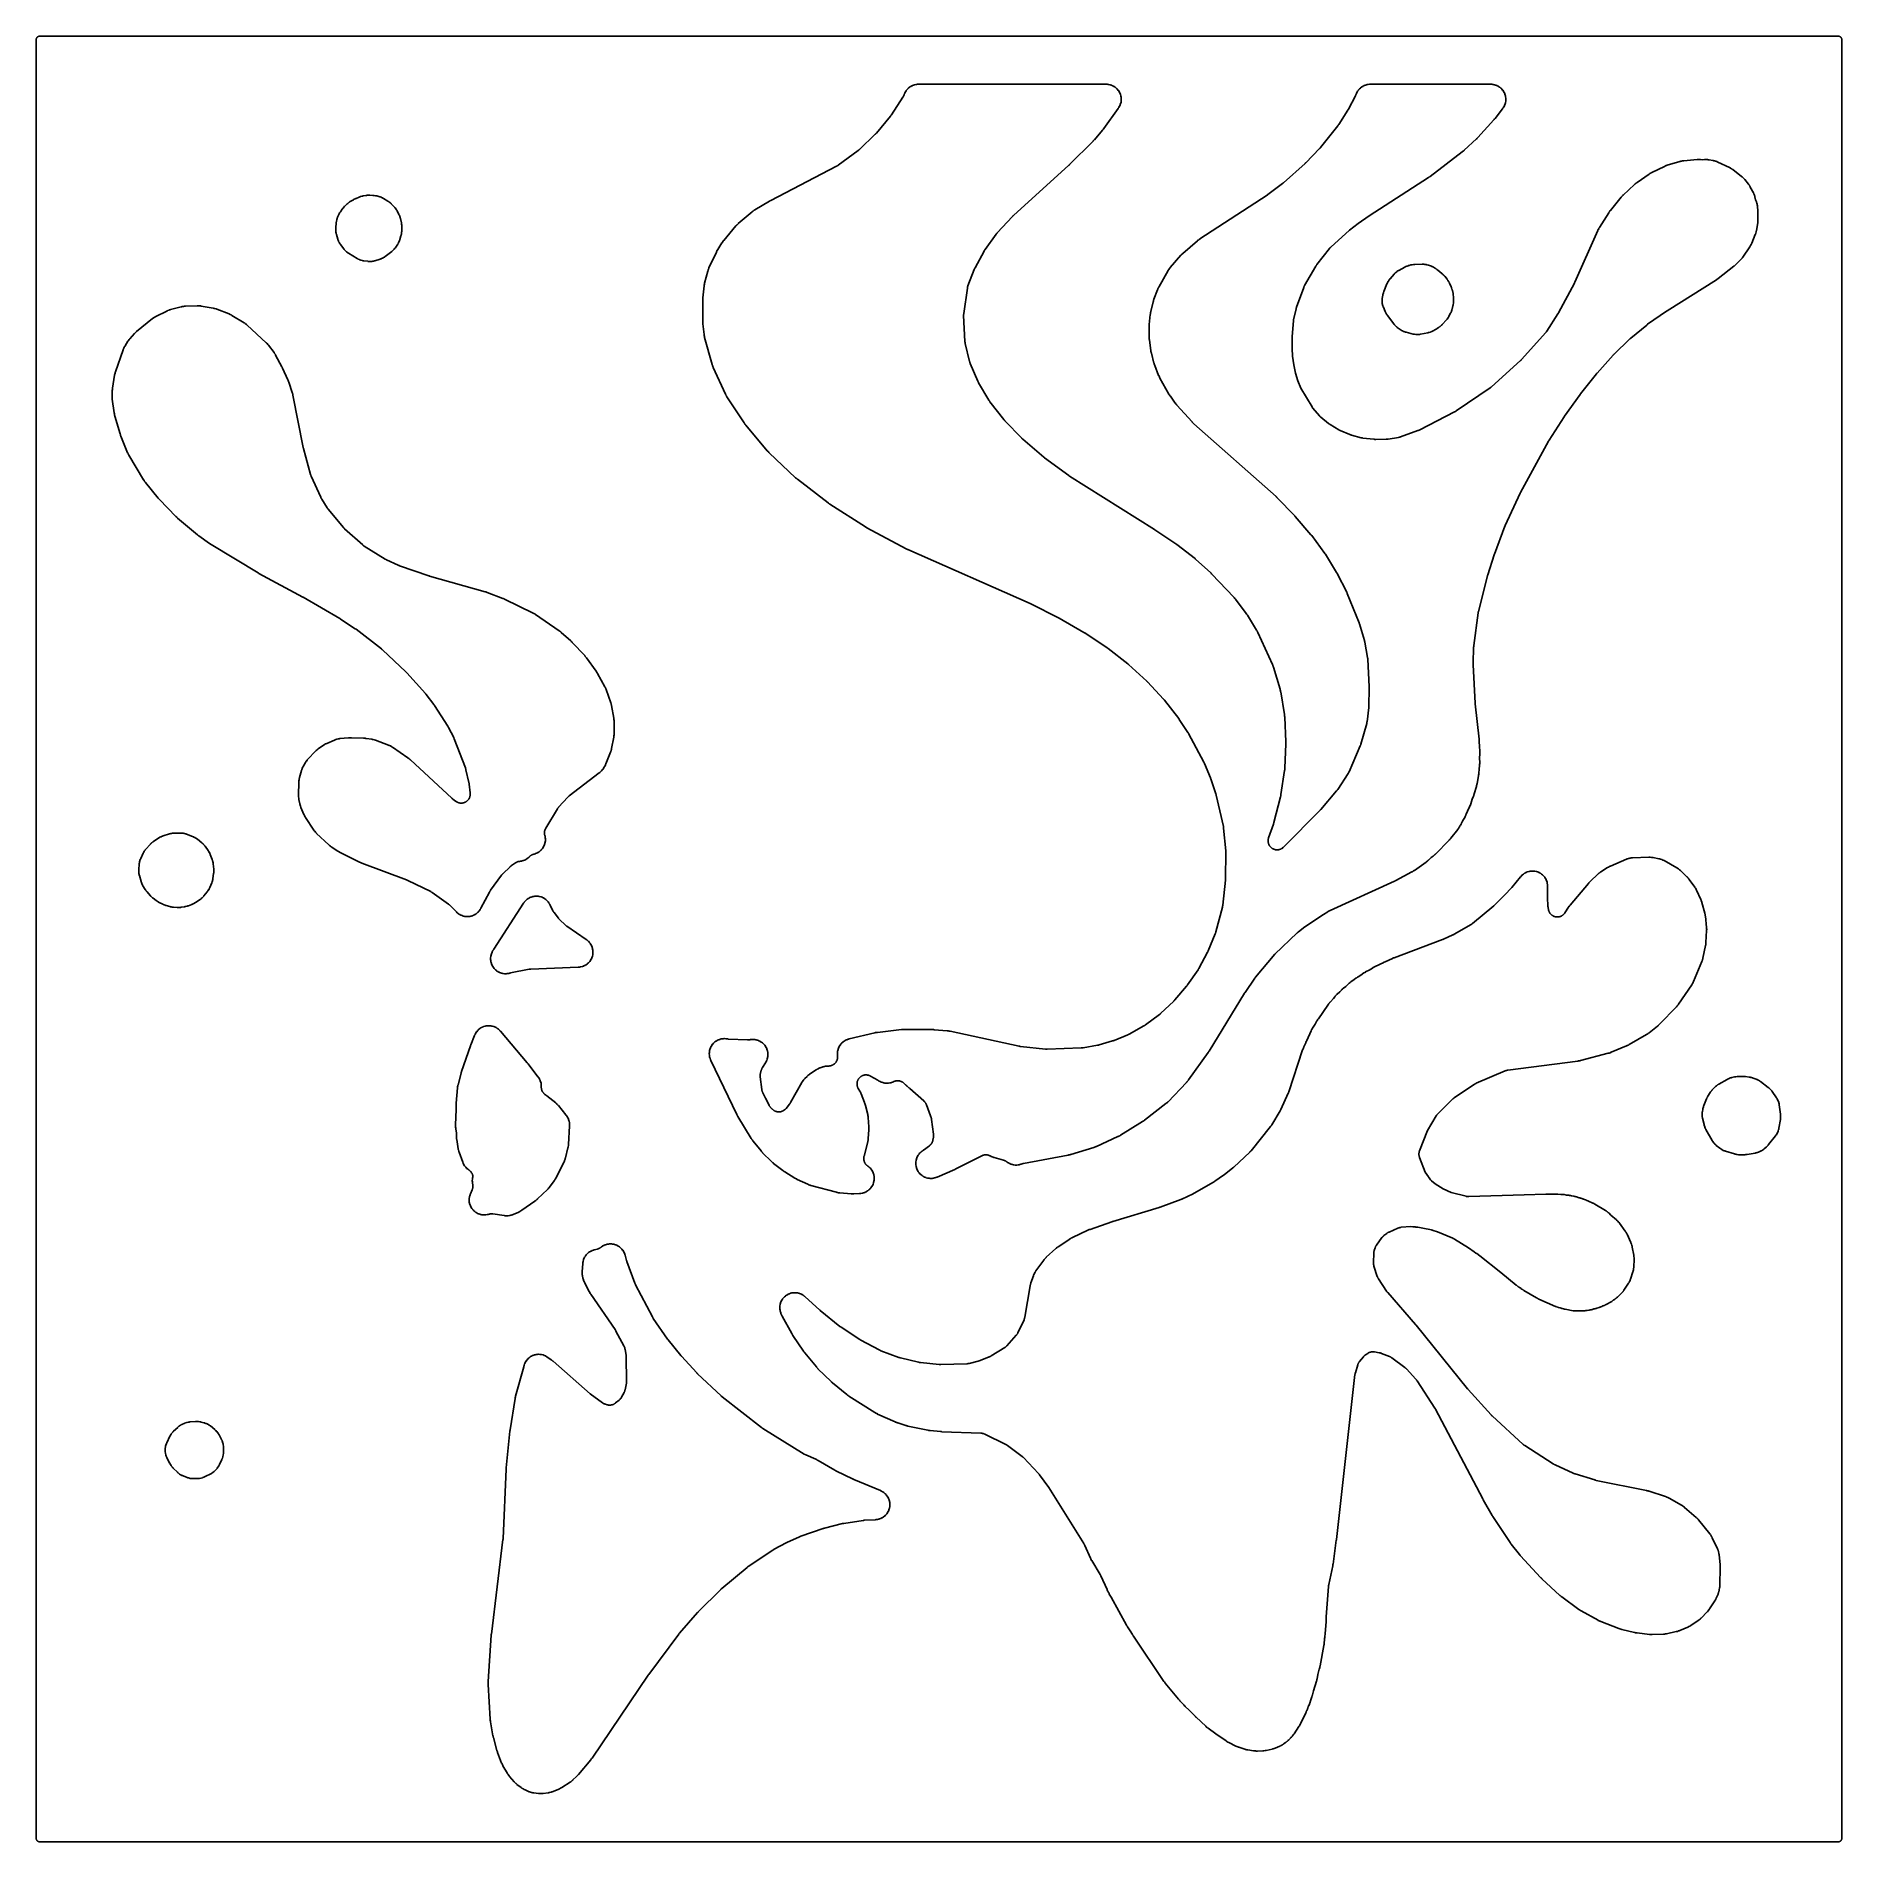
# Model space of a CAD drawing. Header units: millimetres. Extents: x 0 to 300, y 0 to 300.
import ezdxf

# ---------------------------------------------------------------- set-up
doc = ezdxf.new("R2010")
doc.units = ezdxf.units.MM
doc.layers.add('CUT', color=7, linetype='CONTINUOUS')

msp = doc.modelspace()

# ---------------------------------------------------------------- linework, layer by layer
at = {"layer": 'CUT'}
for points in [[(-0.0503, 299.5794), (-0.036, 299.6365), (-0.0162, 299.6918), (0.009, 299.745), (0.0392, 299.7954), (0.0743, 299.8427), (0.1137, 299.8863), (0.1573, 299.9257), (0.2046, 299.9608), (0.255, 299.991), (0.3082, 300.0162), (0.3635, 300.036), (0.4206, 300.0503), (0.4788, 300.0589), (0.5522, 300.0625), (1.4375, 300.0625), (298.512, 300.0625), (299.3973, 300.0625), (299.4708, 300.0589), (299.5289, 300.0503), (299.586, 300.036), (299.6414, 300.0162), (299.6945, 299.991), (299.745, 299.9608), (299.7922, 299.9257), (299.8358, 299.8863), (299.8753, 299.8427), (299.9103, 299.7954), (299.9405, 299.745), (299.9657, 299.6918), (299.9855, 299.6365), (299.9998, 299.5794), (300.0084, 299.5212), (300.012, 299.4478), (300.012, 298.5625), (300.012, 1.4375), (300.012, 0.5522), (300.0084, 0.4788), (299.9998, 0.4206), (299.9855, 0.3635), (299.9657, 0.3082), (299.9405, 0.255), (299.9103, 0.2046), (299.8753, 0.1573), (299.8358, 0.1137), (299.7922, 0.0743), (299.745, 0.0392), (299.6945, 0.009), (299.6414, -0.0162), (299.586, -0.036), (299.5289, -0.0503), (299.4708, -0.0589), (299.3973, -0.0625), (298.512, -0.0625), (1.4375, -0.0625), (0.5522, -0.0625), (0.4788, -0.0589), (0.4206, -0.0503), (0.3635, -0.036), (0.3082, -0.0162), (0.255, 0.009), (0.2046, 0.0392), (0.1573, 0.0743), (0.1137, 0.1137), (0.0743, 0.1573), (0.0392, 0.2046), (0.009, 0.255), (-0.0162, 0.3082), (-0.036, 0.3635), (-0.0503, 0.4206), (-0.0589, 0.4788), (-0.0625, 0.5522), (-0.0625, 1.4375), (-0.0625, 298.5625), (-0.0625, 299.4478), (-0.0589, 299.5212)], [(110.9542, 258.6348), (110.9527, 258.6241), (110.9432, 258.55), (110.9417, 258.5379), (110.7304, 256.5823), (110.7289, 256.5662), (110.7204, 256.4621), (110.7193, 256.446), (110.7123, 256.315), (110.7116, 256.299), (110.7088, 256.1945), (110.7085, 256.1784), (110.7072, 252.6544), (110.7074, 252.6375), (110.7105, 252.5274), (110.7112, 252.5105), (110.7189, 252.3726), (110.7201, 252.3557), (110.7294, 252.246), (110.7311, 252.2291), (110.9294, 250.4738), (110.9309, 250.4618), (110.9413, 250.3838), (110.9431, 250.3719), (110.9503, 250.3251), (110.9544, 250.3013), (110.9846, 250.147), (110.9897, 250.1233), (111.0007, 250.0773), (111.0036, 250.0655), (111.0234, 249.9894), (111.0265, 249.9777), (112.2941, 245.4659), (112.2972, 245.4554), (112.3192, 245.3824), (112.3225, 245.3716), (112.3378, 245.324), (112.3457, 245.3012), (112.3973, 245.1602), (112.4057, 245.1385), (112.421, 245.1014), (112.4252, 245.0913), (112.4552, 245.0221), (112.4601, 245.0109), (114.5013, 240.5421), (114.5059, 240.5323), (114.5385, 240.4643), (114.5434, 240.4542), (114.5656, 240.41), (114.5767, 240.3889), (114.6486, 240.2589), (114.6601, 240.239), (114.6806, 240.205), (114.6863, 240.1958), (114.726, 240.1326), (114.7325, 240.1224), (117.598, 235.762), (117.6078, 235.7475), (117.6732, 235.6541), (117.6835, 235.6398), (117.7689, 235.5251), (117.7796, 235.5111), (117.8503, 235.4217), (117.8614, 235.4081), (121.4439, 231.1407), (121.4553, 231.1276), (121.53, 231.0436), (121.5417, 231.0309), (121.6385, 230.9282), (121.6505, 230.9158), (121.73, 230.8363), (121.7424, 230.8242), (126.143, 226.6658), (126.1542, 226.6555), (126.2281, 226.5891), (126.2396, 226.5791), (126.3345, 226.4981), (126.3463, 226.4884), (126.4235, 226.4258), (126.4355, 226.4164), (131.5733, 222.4683), (131.5836, 222.4606), (131.6509, 222.4111), (131.6614, 222.4036), (131.7472, 222.3433), (131.7578, 222.3361), (131.8272, 222.2895), (131.838, 222.2825), (137.7348, 218.5071), (137.744, 218.5013), (137.8089, 218.4614), (137.819, 218.4554), (137.9008, 218.4072), (137.9108, 218.4015), (137.9762, 218.3647), (137.987, 218.3588), (144.5295, 214.8527), (144.5391, 214.8476), (144.6059, 214.8134), (144.6162, 214.8082), (144.7003, 214.7671), (144.7106, 214.7622), (144.7776, 214.731), (144.7887, 214.726), (165.1291, 205.7522), (165.1334, 205.7504), (165.1432, 205.7459), (165.1475, 205.744), (165.1574, 205.7396), (165.1626, 205.7372), (165.1748, 205.7316), (165.18, 205.7291), (165.1882, 205.7253), (165.1933, 205.7229), (165.2052, 205.7172), (165.2096, 205.7151), (165.2195, 205.7103), (165.2333, 205.7034), (165.2393, 205.7004), (169.8431, 203.3843), (169.8478, 203.3819), (169.8589, 203.3762), (169.8636, 203.3738), (169.8747, 203.3681), (169.8805, 203.365), (169.8941, 203.3579), (169.8999, 203.3548), (169.909, 203.3499), (169.9147, 203.3468), (169.928, 203.3395), (169.933, 203.3368), (169.944, 203.3307), (169.9593, 203.322), (169.966, 203.3181), (174.0658, 200.9477), (174.0706, 200.9449), (174.0818, 200.9383), (174.0865, 200.9355), (174.0976, 200.9289), (174.1035, 200.9254), (174.1172, 200.9171), (174.123, 200.9136), (174.1322, 200.9079), (174.1379, 200.9044), (174.1512, 200.896), (174.1569, 200.8924), (174.16, 200.8905), (174.1668, 200.8861), (174.1826, 200.8759), (174.1893, 200.8715), (177.9136, 198.4068), (177.9196, 198.4028), (177.9336, 198.3934), (177.9396, 198.3894), (177.9535, 198.3798), (177.9608, 198.3748), (177.9779, 198.3628), (177.9852, 198.3577), (177.9966, 198.3495), (178.0037, 198.3444), (178.0203, 198.3323), (178.0273, 198.3271), (178.0312, 198.3242), (178.0396, 198.3179), (178.059, 198.3031), (178.0673, 198.2966), (181.3347, 195.7435), (181.3403, 195.7391), (181.3535, 195.7286), (181.3592, 195.7241), (181.3722, 195.7136), (181.3791, 195.7079), (181.3951, 195.6947), (181.402, 195.689), (181.4127, 195.68), (181.4194, 195.6743), (181.4349, 195.661), (181.4416, 195.6553), (181.4452, 195.6521), (181.453, 195.6452), (181.4712, 195.6289), (181.479, 195.6218), (184.4859, 192.8658), (184.4913, 192.8609), (184.5036, 192.8495), (184.5088, 192.8445), (184.521, 192.833), (184.5275, 192.8268), (184.5424, 192.8124), (184.5488, 192.8061), (184.5588, 192.7963), (184.565, 192.7901), (184.5795, 192.7756), (184.5857, 192.7694), (184.589, 192.7659), (184.5963, 192.7584), (184.6132, 192.7407), (184.6204, 192.7331), (187.2952, 189.8634), (187.3021, 189.8559), (187.318, 189.8384), (187.3248, 189.8308), (187.3329, 189.8217), (187.3396, 189.8142), (187.355, 189.7965), (187.3616, 189.7888), (187.372, 189.7766), (187.3785, 189.7689), (187.3935, 189.7508), (187.4, 189.743), (187.4077, 189.7334), (187.4141, 189.7256), (187.4287, 189.7071), (187.435, 189.6992), (189.8054, 186.6476), (189.8096, 186.6421), (189.8193, 186.6294), (189.8235, 186.624), (189.8331, 186.6111), (189.8382, 186.6043), (189.85, 186.5884), (189.855, 186.5815), (189.8628, 186.5707), (189.8677, 186.5639), (189.879, 186.548), (189.8838, 186.5412), (189.8864, 186.5373), (189.8921, 186.5291), (189.9051, 186.5099), (189.9107, 186.5016), (191.3396, 184.3471), (191.3456, 184.338), (191.3594, 184.3166), (191.3652, 184.3074), (191.3722, 184.2964), (191.3779, 184.2873), (191.391, 184.2658), (191.3966, 184.2566), (191.4054, 184.2418), (191.4108, 184.2325), (191.4235, 184.2107), (191.4289, 184.2013), (191.4354, 184.1898), (191.4406, 184.1803), (191.4527, 184.1582), (191.4579, 184.1487), (193.9825, 179.4081), (193.9876, 179.3982), (193.9996, 179.3751), (194.0046, 179.3652), (194.0107, 179.3531), (194.0156, 179.3431), (194.027, 179.3197), (194.0318, 179.3097), (194.0393, 179.2937), (194.044, 179.2836), (194.0547, 179.26), (194.0593, 179.2498), (194.0648, 179.2374), (194.0692, 179.2272), (194.0794, 179.2033), (194.0837, 179.193), (195.0788, 176.7747), (195.0811, 176.7692), (195.0863, 176.7563), (195.0885, 176.7507), (195.0937, 176.7376), (195.0964, 176.7307), (195.1027, 176.7145), (195.1053, 176.7076), (195.1094, 176.6967), (195.112, 176.6898), (195.1179, 176.6738), (195.1203, 176.667), (195.1217, 176.6632), (195.1246, 176.6549), (195.1313, 176.6357), (195.1341, 176.6275), (195.9797, 174.1177), (195.9833, 174.1069), (195.9914, 174.0817), (195.9949, 174.0709), (195.9989, 174.0578), (196.0022, 174.047), (196.0096, 174.0218), (196.0127, 174.011), (196.0176, 173.9938), (196.0206, 173.9829), (196.0274, 173.9574), (196.0303, 173.9465), (196.0337, 173.9331), (196.0364, 173.9222), (196.0426, 173.8965), (196.0452, 173.8855), (197.2278, 168.7055), (197.2309, 168.6917), (197.2377, 168.6596), (197.2405, 168.6458), (197.2438, 168.629), (197.2464, 168.6152), (197.2522, 168.5828), (197.2545, 168.569), (197.2581, 168.5471), (197.2603, 168.5332), (197.2651, 168.5007), (197.267, 168.4868), (197.2692, 168.4697), (197.271, 168.4558), (197.2747, 168.4232), (197.2762, 168.4092), (197.652, 164.6408), (197.6532, 164.6282), (197.6557, 164.599), (197.6567, 164.5864), (197.6578, 164.5711), (197.6586, 164.5585), (197.6603, 164.5292), (197.6609, 164.5166), (197.6618, 164.4967), (197.6623, 164.4841), (197.6631, 164.4547), (197.6634, 164.4421), (197.6636, 164.4268), (197.6637, 164.4142), (197.6638, 164.3848), (197.6637, 164.3722), (197.6093, 160.0412), (197.6091, 160.0301), (197.6084, 160.0044), (197.6081, 159.9933), (197.6076, 159.9799), (197.6071, 159.9688), (197.6058, 159.9431), (197.6052, 159.9321), (197.6041, 159.9147), (197.6034, 159.9037), (197.6015, 159.878), (197.6006, 159.867), (197.5995, 159.8536), (197.5984, 159.8426), (197.5959, 159.817), (197.5948, 159.806), (197.1324, 155.6455), (197.1304, 155.6293), (197.1255, 155.5913), (197.1233, 155.5751), (197.1203, 155.5553), (197.1178, 155.5391), (197.1115, 155.5014), (197.1086, 155.4853), (197.1039, 155.4599), (197.1008, 155.4438), (197.0931, 155.4063), (197.0897, 155.3903), (197.0853, 155.3708), (197.0816, 155.3548), (197.0726, 155.3177), (197.0686, 155.3018), (195.986, 151.1724), (195.982, 151.1578), (195.9725, 151.1239), (195.9683, 151.1093), (195.963, 151.0917), (195.9586, 151.0772), (195.9479, 151.0436), (195.9432, 151.0292), (195.9357, 151.0066), (195.9307, 150.9923), (195.919, 150.9591), (195.9138, 150.9449), (195.9073, 150.9276), (195.9019, 150.9135), (195.8891, 150.8807), (195.8834, 150.8666), (194.7137, 148.0274), (194.7092, 148.0166), (194.6985, 147.9916), (194.6938, 147.9809), (194.6881, 147.9678), (194.6833, 147.9572), (194.6719, 147.9324), (194.667, 147.9219), (194.6591, 147.9052), (194.654, 147.8947), (194.6421, 147.8702), (194.6369, 147.8598), (194.6304, 147.8471), (194.6251, 147.8367), (194.6125, 147.8126), (194.607, 147.8023), (193.1529, 145.1055), (193.1469, 145.0947), (193.1329, 145.0695), (193.1268, 145.0587), (193.1193, 145.0457), (193.1131, 145.035), (193.0984, 145.0103), (193.092, 144.9997), (193.0818, 144.9831), (193.0753, 144.9726), (193.0599, 144.9482), (193.0533, 144.9378), (193.0451, 144.9252), (193.0383, 144.9149), (193.0222, 144.891), (193.0153, 144.8808), (191.2723, 142.3562), (191.2659, 142.3471), (191.2509, 142.3259), (191.2444, 142.3168), (191.2364, 142.3058), (191.2298, 142.2969), (191.2142, 142.2761), (191.2075, 142.2672), (191.1968, 142.2532), (191.19, 142.2444), (191.1739, 142.224), (191.167, 142.2153), (191.1585, 142.2047), (191.1514, 142.1961), (191.1349, 142.1761), (191.1277, 142.1675), (189.1778, 139.8675), (189.1694, 139.8578), (189.1497, 139.8353), (189.1412, 139.8257), (189.1308, 139.814), (189.1221, 139.8045), (189.1018, 139.7826), (189.0931, 139.7732), (189.0791, 139.7585), (189.0702, 139.7493), (189.0493, 139.7279), (189.0402, 139.7188), (189.0291, 139.7078), (189.02, 139.6988), (188.9985, 139.678), (188.9892, 139.6692), (186.803, 137.6178), (186.7936, 137.6092), (186.7717, 137.5892), (186.7622, 137.5807), (186.7506, 137.5704), (186.7411, 137.562), (186.7186, 137.5427), (186.7089, 137.5345), (186.6935, 137.5216), (186.6837, 137.5135), (186.6607, 137.4948), (186.6508, 137.4868), (186.6386, 137.4772), (186.6286, 137.4694), (186.605, 137.4513), (186.5949, 137.4436), (184.2959, 135.7299), (184.284, 135.7212), (184.256, 135.701), (184.2439, 135.6925), (184.2291, 135.6822), (184.2169, 135.6738), (184.1883, 135.6546), (184.1759, 135.6465), (184.1564, 135.6338), (184.1439, 135.6259), (184.1146, 135.6076), (184.102, 135.5998), (184.0866, 135.5905), (184.0739, 135.583), (184.044, 135.5657), (184.0312, 135.5584), (181.5926, 134.1971), (181.5811, 134.1907), (181.554, 134.1761), (181.5423, 134.1699), (181.5281, 134.1625), (181.5163, 134.1565), (181.4888, 134.1427), (181.477, 134.1369), (181.4583, 134.1278), (181.4464, 134.1222), (181.4185, 134.1092), (181.4065, 134.1037), (181.3918, 134.0971), (181.3797, 134.0918), (181.3515, 134.0797), (181.3394, 134.0745), (179.0684, 133.1358), (179.057, 133.1312), (179.0304, 133.1206), (179.019, 133.1162), (179.005, 133.1108), (178.9935, 133.1065), (178.9666, 133.0967), (178.9551, 133.0926), (178.9368, 133.0861), (178.9252, 133.0822), (178.898, 133.0731), (178.8864, 133.0692), (178.8721, 133.0647), (178.8604, 133.061), (178.833, 133.0526), (178.8213, 133.0491), (176.5877, 132.3998), (176.5757, 132.3965), (176.5478, 132.3888), (176.5358, 132.3855), (176.5212, 132.3817), (176.5091, 132.3787), (176.481, 132.3717), (176.4689, 132.3689), (176.4498, 132.3644), (176.4377, 132.3617), (176.4094, 132.3556), (176.3973, 132.353), (176.3824, 132.35), (176.3702, 132.3476), (176.3418, 132.3422), (176.3296, 132.34), (173.9447, 131.9244), (173.9298, 131.922), (173.8952, 131.9165), (173.8803, 131.9143), (173.8621, 131.9118), (173.8472, 131.9098), (173.8124, 131.9055), (173.7974, 131.9038), (173.7739, 131.9013), (173.7589, 131.8998), (173.724, 131.8967), (173.709, 131.8955), (173.6907, 131.8942), (173.6757, 131.8932), (173.6406, 131.8913), (173.6256, 131.8906), (167.945, 131.6697), (167.9381, 131.6694), (167.922, 131.6689), (167.9152, 131.6688), (167.9132, 131.6687), (167.8863, 131.6685), (167.8233, 131.6689), (167.8016, 131.6693), (167.7687, 131.6711), (167.6905, 131.6769), (167.6568, 131.68), (163.5114, 132.1443), (163.5, 132.1457), (163.4734, 132.149), (163.462, 132.1505), (163.4482, 132.1524), (163.4369, 132.154), (163.4106, 132.158), (163.3993, 132.1598), (163.3814, 132.1627), (163.3701, 132.1647), (163.3438, 132.1693), (163.3326, 132.1714), (163.3188, 132.174), (163.3076, 132.1762), (163.2814, 132.1815), (163.2702, 132.1839), (151.8188, 134.6648), (151.8004, 134.6684), (151.6809, 134.6905), (151.6624, 134.6936), (151.5116, 134.7165), (151.4931, 134.719), (151.3724, 134.7336), (151.3538, 134.7355), (149.1683, 134.9297), (149.1559, 134.9307), (149.0753, 134.9362), (149.0629, 134.9369), (148.9615, 134.9417), (148.949, 134.9421), (148.8682, 134.9443), (148.8558, 134.9445), (144.1971, 134.971), (144.179, 134.9709), (144.0615, 134.968), (144.0434, 134.9673), (143.8961, 134.9592), (143.878, 134.958), (143.7609, 134.948), (143.7429, 134.9462), (139.7524, 134.4857), (139.7343, 134.4833), (139.6175, 134.4662), (139.5995, 134.4633), (139.4536, 134.4374), (139.4357, 134.434), (139.3201, 134.4099), (139.3024, 134.4059), (135.0663, 133.3868), (135.0614, 133.3856), (135.047, 133.382), (134.9542, 133.3572), (134.94, 133.3532), (134.8846, 133.337), (134.8564, 133.328), (134.6774, 133.2657), (134.6226, 133.2436), (134.453, 133.1651), (134.4006, 133.1377), (134.2395, 133.0429), (134.1901, 133.0105), (134.0391, 132.9003), (133.9931, 132.8631), (133.8537, 132.7386), (133.8116, 132.6971), (133.6852, 132.5595), (133.6473, 132.5141), (133.535, 132.3647), (133.5019, 132.3158), (133.4048, 132.156), (133.3766, 132.1041), (133.2957, 131.9356), (133.2728, 131.8811), (133.2089, 131.7055), (133.1914, 131.649), (133.1451, 131.4679), (133.1333, 131.41), (133.105, 131.2252), (133.099, 131.1664), (133.089, 130.9798), (133.0888, 130.9207), (133.0973, 130.734), (133.1028, 130.6751), (133.1102, 130.6243), (133.1154, 130.5816), (133.1229, 130.503), (133.1271, 130.417), (133.1271, 130.3597), (133.123, 130.2737), (133.1175, 130.2166), (133.1052, 130.1314), (133.0943, 130.0751), (133.074, 129.9915), (133.0577, 129.9365), (133.0295, 129.8552), (133.008, 129.802), (132.9721, 129.7238), (132.9457, 129.6729), (132.9025, 129.5984), (132.8714, 129.5503), (132.8212, 129.4803), (132.7856, 129.4354), (132.729, 129.3705), (132.6893, 129.3292), (132.6267, 129.27), (132.5832, 129.2326), (132.5153, 129.1797), (132.4685, 129.1467), (132.3958, 129.1005), (132.346, 129.0721), (132.2692, 129.0331), (132.2169, 129.0096), (132.1368, 128.9781), (132.0825, 128.9597), (131.9998, 128.936), (131.944, 128.9229), (131.8593, 128.9072), (131.8025, 128.8995), (131.7167, 128.892), (131.6379, 128.8888), (131.5948, 128.8882), (131.5015, 128.8889), (131.4717, 128.8884), (131.4135, 128.886), (131.3986, 128.8852), (131.3018, 128.8788), (131.2869, 128.8776), (131.2806, 128.877), (131.2681, 128.8758), (131.1867, 128.8666), (131.1742, 128.865), (131.1254, 128.8585), (131.1004, 128.8546), (130.9413, 128.8264), (130.8921, 128.8156), (130.7359, 128.7741), (130.7117, 128.7672), (130.6646, 128.7525), (130.6526, 128.7487), (130.5749, 128.7227), (130.563, 128.7186), (130.2438, 128.6045), (130.232, 128.6001), (130.1552, 128.5708), (130.1434, 128.5662), (130.0977, 128.5476), (130.0744, 128.5376), (129.927, 128.4704), (129.8819, 128.4475), (129.7406, 128.3682), (129.7188, 128.3553), (129.6768, 128.3293), (129.6661, 128.3226), (129.5972, 128.2779), (129.5866, 128.2709), (129.5862, 128.2706), (128.4705, 127.5135), (128.4598, 127.5061), (128.3909, 127.4571), (128.3804, 127.4495), (128.3396, 127.4192), (128.3191, 127.4032), (128.188, 127.2965), (128.1681, 127.2797), (128.1301, 127.2459), (128.1205, 127.2372), (128.0585, 127.1797), (128.0491, 127.1708), (127.693, 126.8257), (127.6826, 126.8154), (127.616, 126.7477), (127.6059, 126.7371), (127.5669, 126.6955), (127.5474, 126.6736), (127.4262, 126.5308), (127.3906, 126.4844), (127.2838, 126.3305), (127.2678, 126.306), (127.2375, 126.2576), (127.23, 126.2451), (127.1817, 126.1633), (127.1744, 126.1506), (125.3084, 122.8052), (125.3035, 122.7965), (125.2953, 122.7822), (125.2748, 122.7482), (125.2388, 122.6913), (125.2225, 122.6664), (125.2207, 122.6638), (125.2036, 122.6395), (125.164, 122.5851), (125.1399, 122.5536), (125.1295, 122.5407), (125.1233, 122.533), (124.5685, 121.8542), (124.5623, 121.8468), (124.5568, 121.8402), (124.5202, 121.799), (124.4652, 121.7409), (124.3997, 121.6782), (124.3541, 121.6388), (124.2826, 121.583), (124.2171, 121.5371), (124.1711, 121.5068), (124.1638, 121.5023), (124.1555, 121.4973), (124.1335, 121.4841), (124.0963, 121.463), (124.0273, 121.426), (123.9501, 121.3892), (123.8976, 121.3671), (123.8172, 121.3378), (123.7628, 121.3208), (123.6801, 121.2993), (123.6243, 121.2876), (123.5399, 121.274), (123.4833, 121.2676), (123.398, 121.2621), (123.341, 121.2611), (123.2555, 121.2637), (123.1988, 121.2682), (123.1139, 121.2789), (123.0578, 121.2887), (122.9743, 121.3074), (122.9194, 121.3225), (122.8381, 121.3491), (122.7849, 121.3693), (122.7065, 121.4035), (122.6554, 121.4287), (122.5806, 121.4701), (122.5322, 121.5001), (122.4616, 121.5484), (122.4162, 121.5828), (122.3506, 121.6377), (122.2929, 121.6907), (122.2621, 121.7204), (122.0487, 121.9363), (122.0405, 121.9447), (122.027, 121.9588), (121.9952, 121.9936), (121.9548, 122.0402), (121.9038, 122.1048), (121.8556, 122.1719), (121.8107, 122.241), (121.7795, 122.2941), (121.7567, 122.3354), (121.7477, 122.3527), (121.7423, 122.3632), (121.15, 123.5422), (120.6973, 124.4432), (120.6918, 124.4545), (120.6826, 124.4733), (120.6619, 124.5193), (120.6365, 124.5802), (120.6065, 124.6632), (120.5806, 124.7477), (120.5589, 124.8333), (120.5459, 124.8979), (120.5373, 124.9476), (120.5343, 124.9683), (120.5326, 124.9808), (120.2594, 127.0831), (120.258, 127.0945), (120.2561, 127.1106), (120.2516, 127.1623), (120.2474, 127.233), (120.2463, 127.3137), (120.2479, 127.3674), (120.2541, 127.4478), (120.2605, 127.5012), (120.2738, 127.5807), (120.2886, 127.65), (120.3009, 127.7004), (120.3052, 127.7161), (120.3083, 127.7272), (120.4449, 128.201), (120.4479, 128.2111), (120.4529, 128.2277), (120.4659, 128.2676), (120.4842, 128.3193), (120.5113, 128.3874), (120.5414, 128.4545), (120.574, 128.5202), (120.6004, 128.5683), (120.6214, 128.6045), (120.6304, 128.6194), (120.636, 128.6283), (121.1342, 129.4229), (121.142, 129.4355), (121.191, 129.5183), (121.1984, 129.5311), (121.2267, 129.5815), (121.2405, 129.6077), (121.3249, 129.7775), (121.3486, 129.8317), (121.415, 130.0066), (121.4333, 130.0629), (121.4821, 130.2435), (121.4947, 130.3013), (121.5255, 130.4859), (121.5324, 130.5446), (121.5449, 130.7313), (121.5459, 130.7905), (121.5399, 130.9775), (121.5351, 131.0364), (121.5107, 131.2219), (121.5002, 131.2802), (121.4576, 131.4623), (121.4414, 131.5192), (121.3811, 131.6963), (121.3593, 131.7514), (121.2819, 131.9217), (121.2548, 131.9743), (121.161, 132.1361), (121.1288, 132.1858), (121.0195, 132.3376), (120.9826, 132.3839), (120.8589, 132.5242), (120.8176, 132.5666), (120.6807, 132.6941), (120.6354, 132.7322), (120.4866, 132.8456), (120.4378, 132.8791), (120.2785, 132.9772), (120.2267, 133.0057), (120.0585, 133.0877), (120.0041, 133.111), (119.8287, 133.176), (119.7723, 133.1938), (119.5913, 133.2412), (119.5334, 133.2533), (119.3486, 133.2827), (119.2898, 133.2891), (119.103, 133.3001), (119.0438, 133.3006), (118.8543, 133.2931), (118.8248, 133.2912), (118.7672, 133.286), (118.7525, 133.2845), (118.6569, 133.2736), (118.6423, 133.2717), (118.5169, 133.2543), (118.5068, 133.2529), (118.4899, 133.2508), (118.4493, 133.2465), (118.3803, 133.2409), (118.3497, 133.2389), (118.3465, 133.2387), (118.3158, 133.2378), (118.2466, 133.2369), (118.2058, 133.2372), (118.1888, 133.2378), (118.1786, 133.2381), (114.9791, 133.3764), (114.9668, 133.377), (114.9463, 133.3782), (114.8971, 133.3823), (114.814, 133.3916), (114.7773, 133.3965), (114.7406, 133.4022), (114.7259, 133.4043), (114.6305, 133.4166), (114.6158, 133.4183), (114.5583, 133.4243), (114.5288, 133.4266), (114.3393, 133.4369), (114.2801, 133.4372), (114.0932, 133.4288), (114.0343, 133.4233), (113.8491, 133.3966), (113.791, 133.3853), (113.6093, 133.3405), (113.5526, 133.3235), (113.3762, 133.261), (113.3214, 133.2385), (113.1521, 133.1589), (113.0998, 133.1311), (112.9391, 133.0352), (112.8898, 133.0024), (112.7394, 132.8912), (112.6936, 132.8537), (112.5548, 132.7282), (112.5129, 132.6863), (112.3872, 132.5477), (112.3496, 132.502), (112.2381, 132.3517), (112.2053, 132.3025), (112.1092, 132.1419), (112.0813, 132.0897), (112.0015, 131.9204), (111.9789, 131.8657), (111.9161, 131.6894), (111.8991, 131.6327), (111.854, 131.4511), (111.8426, 131.3931), (111.8156, 131.2079), (111.81, 131.149), (111.8014, 130.962), (111.8016, 130.9028), (111.8114, 130.716), (111.8175, 130.6571), (111.8457, 130.4721), (111.8575, 130.4141), (111.9038, 130.2328), (111.9213, 130.1762), (111.9861, 129.9979), (111.9969, 129.9704), (112.0194, 129.9171), (112.0253, 129.9035), (112.0648, 129.8158), (112.071, 129.8024), (116.3788, 120.828), (116.3853, 120.8148), (116.4288, 120.7297), (116.4357, 120.7166), (116.4929, 120.6111), (116.5, 120.5982), (116.5476, 120.5153), (116.5551, 120.5027), (118.7778, 116.8414), (118.7887, 116.8242), (118.8609, 116.7138), (118.8723, 116.697), (118.9676, 116.5616), (118.9796, 116.5452), (119.0592, 116.4399), (119.0717, 116.4239), (120.4041, 114.7796), (120.4142, 114.7675), (120.4806, 114.6899), (120.491, 114.678), (120.5768, 114.5828), (120.5875, 114.5712), (120.6578, 114.4972), (120.6688, 114.4859), (122.1233, 113.0327), (122.1371, 113.0193), (122.2281, 112.934), (122.2423, 112.9211), (122.3598, 112.8179), (122.3744, 112.8054), (122.4707, 112.7261), (122.4857, 112.7142), (124.0449, 111.5115), (124.0572, 111.5022), (124.1376, 111.4434), (124.1501, 111.4345), (124.2529, 111.3633), (124.2657, 111.3547), (124.349, 111.3), (124.3619, 111.2918), (126.0228, 110.2625), (126.038, 110.2534), (126.1378, 110.1956), (126.1533, 110.1869), (126.2806, 110.1181), (126.2963, 110.1099), (126.3994, 110.058), (126.4153, 110.0503), (128.1716, 109.231), (128.1835, 109.2257), (128.2608, 109.1916), (128.2727, 109.1865), (128.3197, 109.1671), (128.3439, 109.1576), (128.5025, 109.0997), (128.5271, 109.0914), (128.5756, 109.076), (128.588, 109.0722), (128.6691, 109.0485), (128.6816, 109.045), (132.9177, 107.9038), (132.9315, 107.9002), (133.0213, 107.8783), (133.0351, 107.8751), (133.0894, 107.8632), (133.1173, 107.8578), (133.2995, 107.8268), (133.3276, 107.8227), (133.3828, 107.816), (133.3969, 107.8145), (133.4889, 107.8055), (133.503, 107.8043), (135.368, 107.6669), (135.3866, 107.6658), (135.5075, 107.6607), (135.5261, 107.6602), (135.678, 107.6584), (135.6966, 107.6585), (135.8176, 107.6609), (135.8362, 107.6615), (136.7833, 107.7095), (136.7979, 107.7104), (136.8931, 107.7176), (136.9077, 107.7189), (136.9647, 107.7246), (136.9939, 107.7282), (137.18, 107.756), (137.2375, 107.7676), (137.4175, 107.8128), (137.4737, 107.8299), (137.6484, 107.8926), (137.7026, 107.915), (137.8704, 107.9945), (137.9221, 108.0221), (138.0813, 108.1176), (138.1301, 108.1502), (138.2792, 108.2607), (138.3246, 108.2979), (138.4622, 108.4225), (138.5038, 108.464), (138.6285, 108.6014), (138.6658, 108.6468), (138.7765, 108.7957), (138.8092, 108.8445), (138.9048, 109.0035), (138.9326, 109.0553), (139.0122, 109.2229), (139.0348, 109.2771), (139.0977, 109.4517), (139.1148, 109.5079), (139.1603, 109.6878), (139.1719, 109.7454), (139.1996, 109.9289), (139.2055, 109.9873), (139.2152, 110.1726), (139.2154, 110.2313), (139.2068, 110.4167), (139.2013, 110.4752), (139.1747, 110.6589), (139.1634, 110.7165), (139.119, 110.8967), (139.1022, 110.9529), (139.0403, 111.1279), (139.0181, 111.1823), (138.9395, 111.3504), (138.912, 111.4023), (138.8173, 111.5619), (138.785, 111.6109), (138.6751, 111.7605), (138.6381, 111.8061), (138.5142, 111.9442), (138.4729, 111.986), (138.3361, 112.1113), (138.2909, 112.1488), (138.13, 112.2696), (138.1287, 112.2706), (138.0471, 112.3315), (137.9809, 112.386), (137.9393, 112.4237), (137.8791, 112.4837), (137.841, 112.5255), (137.7868, 112.5909), (137.7527, 112.6361), (137.7049, 112.7063), (137.6753, 112.7545), (137.6343, 112.8289), (137.6094, 112.8797), (137.5756, 112.9577), (137.5555, 113.0106), (137.5292, 113.0914), (137.5143, 113.1459), (137.4957, 113.2288), (137.486, 113.2846), (137.4753, 113.3689), (137.4709, 113.4253), (137.4682, 113.5102), (137.4691, 113.5667), (137.4745, 113.6515), (137.4807, 113.7078), (137.4941, 113.7917), (137.5099, 113.8679), (137.5195, 113.9093), (138.1367, 116.3057), (138.1399, 116.3187), (138.1598, 116.4039), (138.1627, 116.4171), (138.1735, 116.4685), (138.1785, 116.495), (138.2067, 116.6676), (138.2105, 116.6943), (138.2167, 116.7465), (138.2181, 116.7599), (138.2264, 116.847), (138.2275, 116.8604), (138.332, 118.2976), (138.3327, 118.3086), (138.3369, 118.3858), (138.3374, 118.3973), (138.3391, 118.4479), (138.3395, 118.4723), (138.3386, 118.6244), (138.338, 118.6479), (138.3362, 118.6886), (138.3356, 118.6996), (138.3308, 118.7759), (138.3299, 118.7882), (138.1994, 120.3377), (138.1984, 120.3486), (138.1907, 120.4238), (138.1895, 120.435), (138.1835, 120.4843), (138.1801, 120.508), (138.1563, 120.6551), (138.1522, 120.6777), (138.1443, 120.7168), (138.142, 120.7274), (138.1259, 120.8005), (138.1232, 120.8123), (137.7587, 122.3187), (137.7535, 122.3386), (137.7178, 122.4668), (137.712, 122.4865), (137.6617, 122.6458), (137.6552, 122.6652), (137.6108, 122.7908), (137.6037, 122.81), (137.0371, 124.2531), (137.033, 124.2633), (137.0036, 124.3345), (136.9991, 124.3451), (136.9789, 124.3914), (136.9687, 124.4135), (136.9024, 124.5499), (136.8917, 124.5708), (136.8726, 124.6066), (136.8673, 124.6163), (136.8301, 124.6828), (136.824, 124.6935), (136.5641, 125.137), (136.5431, 125.1749), (136.5062, 125.2454), (136.4697, 125.3243), (136.448, 125.3779), (136.4193, 125.4598), (136.4028, 125.5153), (136.3821, 125.5997), (136.3711, 125.6564), (136.3586, 125.7424), (136.3531, 125.8), (136.349, 125.8867), (136.349, 125.9446), (136.3533, 126.0314), (136.3589, 126.0889), (136.3716, 126.1749), (136.3827, 126.2316), (136.4036, 126.3159), (136.4201, 126.3714), (136.449, 126.4533), (136.4709, 126.5068), (136.5075, 126.5856), (136.5344, 126.6368), (136.5785, 126.7117), (136.6102, 126.76), (136.6613, 126.8303), (136.6975, 126.8754), (136.7552, 126.9404), (136.7956, 126.9818), (136.8592, 127.0409), (136.9034, 127.0782), (136.9724, 127.1309), (137.02, 127.1638), (137.0938, 127.2096), (137.1444, 127.2377), (137.2223, 127.2762), (137.2753, 127.2993), (137.3565, 127.3301), (137.4115, 127.348), (137.4953, 127.3709), (137.5518, 127.3834), (137.6374, 127.398), (137.6948, 127.405), (137.7815, 127.4113), (137.8393, 127.4128), (137.9261, 127.4107), (137.9838, 127.4065), (138.0701, 127.3961), (138.1271, 127.3864), (138.2119, 127.3677), (138.2677, 127.3526), (138.3504, 127.3258), (138.4045, 127.3053), (138.4842, 127.2707), (138.5555, 127.2355), (138.594, 127.2153), (139.7961, 126.5483), (139.8559, 126.5067), (139.8676, 126.4988), (139.9442, 126.4481), (139.9561, 126.4404), (140.0028, 126.411), (140.0271, 126.3966), (140.1849, 126.3075), (140.2353, 126.2821), (140.3985, 126.2093), (140.4512, 126.1887), (140.6205, 126.1316), (140.6749, 126.116), (140.8488, 126.0751), (140.9044, 126.0647), (141.0814, 126.0403), (141.1377, 126.0353), (141.3163, 126.0276), (141.3728, 126.0279), (141.5512, 126.0371), (141.6075, 126.0427), (141.7843, 126.0686), (141.8398, 126.0795), (142.0134, 126.1219), (142.0676, 126.1379), (142.2364, 126.1966), (142.2888, 126.2176), (142.4641, 126.2976), (142.5039, 126.3147), (142.5775, 126.3441), (142.6593, 126.3723), (142.7147, 126.3885), (142.7988, 126.4087), (142.8555, 126.4195), (142.9412, 126.4316), (142.9986, 126.4368), (143.085, 126.4406), (143.1427, 126.4403), (143.2291, 126.4358), (143.2865, 126.43), (143.3721, 126.4171), (143.4286, 126.4059), (143.5126, 126.3848), (143.5677, 126.3682), (143.6493, 126.3392), (143.7026, 126.3173), (143.781, 126.2806), (143.832, 126.2537), (143.9065, 126.2097), (143.9546, 126.178), (144.0246, 126.127), (144.0863, 126.0772), (144.1194, 126.0493), (144.4323, 125.7713), (144.4357, 125.7683), (144.4393, 125.765), (144.4582, 125.7476), (144.4908, 125.7165), (144.5103, 125.6975), (144.5183, 125.6894), (144.5243, 125.6833), (144.5408, 125.6663), (144.5434, 125.6636), (144.563, 125.6437), (144.5653, 125.6414), (144.6399, 125.5665), (144.6635, 125.544), (144.8209, 125.4022), (144.8457, 125.381), (144.9056, 125.3327), (144.9152, 125.3251), (144.9772, 125.2771), (144.9829, 125.2727), (144.9969, 125.2621), (145.0163, 125.2471), (145.0504, 125.2198), (145.0733, 125.201), (145.0834, 125.1923), (145.0929, 125.1841), (145.0995, 125.1783), (145.1034, 125.1749), (147.4488, 123.0904), (147.4809, 123.0604), (147.5384, 123.004), (147.5981, 122.9395), (147.6357, 122.8947), (147.6888, 122.8247), (147.7218, 122.7764), (147.7678, 122.7015), (147.796, 122.6502), (147.8345, 122.5712), (147.8662, 122.4972), (147.8825, 122.4563), (148.5649, 120.6195), (148.6405, 120.4159), (148.6448, 120.4042), (148.6517, 120.3848), (148.667, 120.3376), (148.6908, 120.2569), (148.7006, 120.221), (148.7015, 120.2172), (148.7098, 120.1809), (148.7268, 120.0986), (148.7356, 120.0497), (148.7386, 120.0293), (148.7404, 120.017), (149.0701, 117.5887), (149.0716, 117.5764), (149.0741, 117.5561), (149.0787, 117.5069), (149.083, 117.4425), (149.0846, 117.3561), (149.082, 117.2695), (149.0753, 117.1834), (149.0672, 117.1193), (149.0597, 117.0705), (149.056, 117.0503), (149.0537, 117.0382), (148.965, 116.5873), (148.9547, 116.5417), (148.9341, 116.4594), (148.9332, 116.4565), (148.9331, 116.4563), (148.9271, 116.4367), (148.9068, 116.3705), (148.9058, 116.3675), (148.8895, 116.3229), (148.879, 116.2966), (148.8623, 116.2574), (148.8565, 116.2438), (148.8539, 116.2377), (148.8502, 116.2288), (148.8472, 116.2223), (148.834, 116.1952), (148.8143, 116.1566), (148.7767, 116.0887), (148.7378, 116.0271), (148.7332, 116.0205), (148.7297, 116.0156), (148.7179, 115.9987), (148.6962, 115.9675), (148.6508, 115.9086), (148.6446, 115.9012), (148.6317, 115.8863), (148.6306, 115.8851), (148.6281, 115.8821), (148.6049, 115.8553), (148.5596, 115.8066), (148.558, 115.8049), (148.5332, 115.7806), (148.5229, 115.7709), (148.5207, 115.7688), (148.5172, 115.7656), (148.5047, 115.7538), (148.4578, 115.7118), (148.4576, 115.7116), (148.4566, 115.7108), (148.397, 115.6621), (148.3731, 115.6433), (147.4125, 114.9124), (147.4034, 114.9057), (147.3821, 114.8899), (147.373, 114.8831), (147.3675, 114.8792), (147.3539, 114.8696), (147.322, 114.8474), (147.3082, 114.8381), (147.2931, 114.828), (147.2873, 114.8241), (147.2064, 114.7687), (147.1827, 114.7516), (147.0346, 114.6394), (146.9901, 114.6022), (146.9891, 114.6012), (146.8554, 114.4779), (146.8147, 114.4365), (146.6926, 114.2997), (146.6561, 114.2547), (146.5477, 114.1067), (146.5158, 114.0583), (146.4222, 113.9006), (146.3951, 113.8494), (146.3172, 113.6834), (146.2951, 113.6297), (146.2336, 113.457), (146.2168, 113.4015), (146.1723, 113.2236), (146.1609, 113.1667), (146.1337, 112.9854), (146.1279, 112.9277), (146.1184, 112.7446), (146.1182, 112.6866), (146.1264, 112.5034), (146.1318, 112.4456), (146.1577, 112.2641), (146.1686, 112.2072), (146.2118, 112.029), (146.2282, 111.9733), (146.2885, 111.8002), (146.3102, 111.7464), (146.3869, 111.5798), (146.4137, 111.5284), (146.5061, 111.37), (146.5377, 111.3214), (146.645, 111.1727), (146.6811, 111.1273), (146.8023, 110.9897), (146.8426, 110.948), (146.9765, 110.8227), (147.0207, 110.7852), (147.166, 110.6734), (147.2137, 110.6403), (147.3691, 110.543), (147.4197, 110.5147), (147.5838, 110.4329), (147.6369, 110.4095), (147.8082, 110.344), (147.8633, 110.3259), (148.0401, 110.2772), (148.0966, 110.2645), (148.2773, 110.233), (148.3349, 110.2259), (148.5177, 110.212), (148.5757, 110.2105), (148.759, 110.2143), (148.8169, 110.2184), (148.9989, 110.2399), (149.0561, 110.2495), (149.2353, 110.2886), (149.2913, 110.3036), (149.4683, 110.3606), (149.4957, 110.3701), (149.5487, 110.39), (149.5622, 110.3953), (149.6496, 110.4306), (149.663, 110.4362), (152.5817, 111.6977), (152.5894, 111.7011), (152.6428, 111.7251), (152.651, 111.7288), (152.7172, 111.7597), (152.7252, 111.7635), (152.7771, 111.7887), (152.7856, 111.7929), (157.0763, 113.9594), (157.118, 113.9791), (157.1954, 114.0133), (157.2816, 114.0463), (157.3401, 114.0652), (157.4292, 114.0892), (157.4893, 114.102), (157.5804, 114.1167), (157.6415, 114.1234), (157.7337, 114.1286), (157.7951, 114.129), (157.8873, 114.1248), (157.9485, 114.1188), (158.0398, 114.1052), (158.1, 114.093), (158.1894, 114.0701), (158.2481, 114.0518), (158.3347, 114.0199), (158.4124, 113.9866), (158.4544, 113.9673), (158.6376, 113.8774), (158.6499, 113.8716), (158.7302, 113.8344), (158.7426, 113.8288), (158.7914, 113.8076), (158.8166, 113.7973), (158.9818, 113.7341), (159.0075, 113.725), (159.058, 113.7082), (159.071, 113.7041), (159.1556, 113.6782), (159.1686, 113.6744), (160.6976, 113.2438), (160.7375, 113.2315), (160.8101, 113.2074), (160.8879, 113.1775), (160.9388, 113.1551), (161.0136, 113.1181), (161.0621, 113.0912), (161.1332, 113.0474), (161.1963, 113.0042), (161.2302, 112.9799), (161.2921, 112.9333), (161.3159, 112.9163), (161.4711, 112.8108), (161.5211, 112.7803), (161.6836, 112.6918), (161.7363, 112.6663), (161.9066, 112.594), (161.9616, 112.5737), (162.1382, 112.5184), (162.1948, 112.5036), (162.3759, 112.4657), (162.4338, 112.4565), (162.6177, 112.4364), (162.6762, 112.4329), (162.8612, 112.4309), (162.9197, 112.4331), (163.1041, 112.4491), (163.1621, 112.457), (163.344, 112.4909), (163.401, 112.5044), (163.5812, 112.5565), (163.6091, 112.5654), (163.6703, 112.5864), (163.6777, 112.5889), (163.7277, 112.6068), (163.7533, 112.6155), (163.808, 112.6333), (163.8661, 112.65), (163.9311, 112.6663), (163.9737, 112.6759), (163.9904, 112.6792), (164.0011, 112.6813), (171.4444, 114.0788), (171.4611, 114.0822), (171.5692, 114.1057), (171.5858, 114.1095), (171.7207, 114.1429), (171.7371, 114.1472), (171.8438, 114.1768), (171.8601, 114.1816), (175.6845, 115.3609), (175.7026, 115.3668), (175.8193, 115.4069), (175.8371, 115.4133), (175.9819, 115.4682), (175.9996, 115.4752), (176.1135, 115.5226), (176.1309, 115.5302), (179.711, 117.1536), (179.7286, 117.1619), (179.8423, 117.218), (179.8596, 117.2269), (179.9999, 117.3018), (180.0169, 117.3113), (180.1267, 117.3746), (180.1434, 117.3846), (183.7787, 119.6422), (183.7917, 119.6505), (183.8755, 119.7056), (183.8883, 119.7143), (183.9918, 119.7861), (184.0043, 119.7951), (184.0852, 119.8544), (184.0975, 119.8637), (187.6823, 122.6381), (187.6907, 122.6447), (187.7491, 122.6916), (187.7577, 122.6987), (187.7954, 122.7301), (187.8133, 122.7456), (187.9227, 122.8444), (187.9393, 122.8599), (187.9675, 122.8875), (187.9751, 122.895), (188.0272, 122.9476), (188.0355, 122.9562), (191.0892, 126.166), (191.1034, 126.1815), (191.1937, 126.2833), (191.2074, 126.2993), (191.3162, 126.4309), (191.3292, 126.4473), (191.4122, 126.5552), (191.4247, 126.5721), (194.6975, 131.1492), (194.7032, 131.1574), (194.7428, 131.2146), (194.7488, 131.2235), (194.7967, 131.2958), (194.8025, 131.3046), (194.8394, 131.3623), (194.8454, 131.3718), (200.7562, 141.0144), (200.7588, 141.0185), (200.7648, 141.0282), (200.7674, 141.0324), (200.7735, 141.0421), (200.7768, 141.0473), (200.7844, 141.0592), (200.7877, 141.0643), (200.7929, 141.0724), (200.7961, 141.0774), (200.8038, 141.0891), (200.8067, 141.0935), (200.8132, 141.1031), (200.8223, 141.1166), (200.8263, 141.1225), (202.466, 143.5013), (202.4719, 143.5097), (202.4856, 143.5291), (202.4915, 143.5374), (202.4987, 143.5474), (202.5047, 143.5556), (202.5188, 143.5746), (202.5249, 143.5827), (202.5346, 143.5955), (202.5408, 143.6035), (202.5553, 143.6223), (202.5616, 143.6303), (202.5693, 143.64), (202.5756, 143.6479), (202.5906, 143.6663), (202.597, 143.6741), (205.7559, 147.4719), (209.4984, 151.005), (209.5071, 151.0131), (209.5273, 151.0317), (209.536, 151.0396), (209.5468, 151.0492), (209.5556, 151.057), (209.5763, 151.0751), (209.5853, 151.0828), (209.5995, 151.0949), (209.6085, 151.1024), (209.6297, 151.12), (209.6389, 151.1274), (209.6501, 151.1365), (209.6593, 151.1438), (209.681, 151.1608), (209.6903, 151.168), (210.78, 151.9995), (213.8426, 154.066), (214.5994, 154.5425), (214.61, 154.5491), (214.6348, 154.5642), (214.6455, 154.5706), (214.6586, 154.5784), (214.6694, 154.5846), (214.6946, 154.5991), (214.7054, 154.6052), (214.7227, 154.6148), (214.7336, 154.6207), (214.7592, 154.6345), (214.7702, 154.6403), (214.7837, 154.6473), (214.7948, 154.653), (214.8208, 154.666), (214.832, 154.6715), (214.9936, 154.7498), (225.6595, 159.6031), (225.6676, 159.6068), (225.7236, 159.6333), (225.7322, 159.6375), (225.8015, 159.6717), (225.8099, 159.6759), (225.8643, 159.7037), (225.8732, 159.7084), (228.5593, 161.1415), (228.5761, 161.1509), (228.6154, 161.1735), (228.6257, 161.1792), (228.6363, 161.1853), (228.6527, 161.1949), (228.6845, 161.2132), (228.701, 161.2231), (228.8345, 161.3057), (228.8507, 161.3161), (228.9549, 161.3853), (228.9707, 161.3962), (230.9316, 162.7916), (230.9403, 162.7979), (231.0005, 162.8424), (231.0094, 162.8491), (231.0484, 162.879), (231.0669, 162.8938), (231.1802, 162.9882), (231.1974, 163.0031), (231.2268, 163.0295), (231.2347, 163.0367), (231.2888, 163.0872), (231.2975, 163.0955), (231.7455, 163.53), (232.0661, 163.7753), (232.0823, 163.7881), (232.186, 163.8733), (232.2017, 163.8866), (232.328, 163.9978), (232.3432, 164.0117), (232.4408, 164.1038), (232.4556, 164.1182), (234.7626, 166.4496), (234.7747, 166.4622), (234.8521, 166.5451), (234.8638, 166.558), (234.9579, 166.6648), (234.9692, 166.6781), (235.0416, 166.7653), (235.0526, 166.7789), (236.1739, 168.2124), (236.1807, 168.2212), (236.2275, 168.2833), (236.2344, 168.2927), (236.2642, 168.334), (236.2782, 168.3542), (236.3628, 168.482), (236.3755, 168.502), (236.3968, 168.537), (236.4025, 168.5466), (236.4412, 168.6131), (236.4473, 168.624), (236.5462, 168.8024), (236.5862, 168.859), (236.5941, 168.8704), (236.6243, 168.9153), (236.6393, 168.9387), (236.7328, 169.0927), (236.7466, 169.1167), (236.7726, 169.1643), (236.7791, 169.1765), (236.8204, 169.2566), (236.8266, 169.269), (236.984, 169.5921), (237.3862, 170.3177), (237.3951, 170.3343), (237.451, 170.4431), (237.4593, 170.46), (237.5252, 170.5986), (237.533, 170.6158), (237.5819, 170.7279), (237.5892, 170.7452), (237.7893, 171.2453), (238.1424, 171.9703), (238.1515, 171.9898), (238.2082, 172.1177), (238.2166, 172.1375), (238.2819, 172.3003), (238.2895, 172.3204), (238.3369, 172.452), (238.3439, 172.4724), (238.5987, 173.2684), (238.7921, 173.752), (238.7976, 173.7661), (238.8317, 173.8582), (238.8368, 173.8724), (238.8768, 173.989), (238.8815, 174.0034), (238.911, 174.0971), (238.9154, 174.1115), (239.278, 175.3737), (239.2836, 175.3943), (239.3172, 175.5292), (239.322, 175.55), (239.3234, 175.557), (239.3534, 175.6764), (239.3578, 175.6951), (239.3843, 175.8173), (239.388, 175.8361), (239.619, 177.0939), (239.6221, 177.1129), (239.6408, 177.2367), (239.6433, 177.2557), (239.6617, 177.4117), (239.6637, 177.4308), (239.6743, 177.5555), (239.6757, 177.5747), (239.7102, 178.2223), (239.7953, 178.8384), (239.7967, 178.8495), (239.8059, 178.927), (239.8072, 178.9386), (239.8122, 178.9895), (239.8142, 179.0141), (239.8231, 179.1676), (239.824, 179.1913), (239.8248, 179.2324), (239.8249, 179.2436), (239.8249, 179.3207), (239.8248, 179.3333), (239.8091, 180.081), (239.8468, 180.7887), (239.8472, 180.7992), (239.8499, 180.8723), (239.8501, 180.8832), (239.851, 180.9312), (239.8509, 180.9543), (239.8479, 181.0984), (239.847, 181.1207), (239.8448, 181.1592), (239.8441, 181.1697), (239.8386, 181.2418), (239.8376, 181.2535), (239.7696, 181.9662), (239.7501, 182.8985), (239.7497, 182.9116), (239.746, 182.9968), (239.7453, 183.0099), (239.7384, 183.1168), (239.7374, 183.1299), (239.73, 183.2148), (239.7287, 183.2279), (239.092, 189.075), (239.0915, 189.0801), (239.0903, 189.0919), (239.0898, 189.097), (239.0886, 189.1089), (239.088, 189.1152), (239.0867, 189.1298), (239.0861, 189.1361), (239.0853, 189.146), (239.0848, 189.1522), (239.0837, 189.1666), (239.0833, 189.172), (239.0825, 189.184), (239.0815, 189.2009), (239.0811, 189.2083), (238.7438, 195.5855), (238.7433, 195.5948), (238.7424, 195.6164), (238.742, 195.6257), (238.7417, 195.637), (238.7414, 195.6462), (238.741, 195.6678), (238.7408, 195.6771), (238.7406, 195.6918), (238.7406, 195.701), (238.7405, 195.7226), (238.7406, 195.7319), (238.7407, 195.7432), (238.7408, 195.7525), (238.7412, 195.7741), (238.7415, 195.7834), (238.8229, 198.5408), (238.8233, 198.5523), (238.8245, 198.5792), (238.825, 198.5908), (238.8258, 198.6049), (238.8265, 198.6164), (238.8284, 198.6433), (238.8292, 198.6548), (238.8307, 198.673), (238.8317, 198.6845), (238.8342, 198.7113), (238.8354, 198.7228), (238.8369, 198.7368), (238.8382, 198.7483), (238.8414, 198.775), (238.8428, 198.7865), (239.5622, 204.1969), (239.5641, 204.2099), (239.5686, 204.2404), (239.5706, 204.2534), (239.5732, 204.2693), (239.5754, 204.2823), (239.5808, 204.3126), (239.5832, 204.3255), (239.5852, 204.3359), (239.5907, 204.3621), (239.5934, 204.375), (239.597, 204.3907), (239.5999, 204.4035), (239.6071, 204.4335), (239.6102, 204.4463), (241.117, 210.3673), (241.1183, 210.3724), (241.1214, 210.3842), (241.1228, 210.3893), (241.126, 210.4013), (241.1277, 210.4076), (241.1317, 210.4222), (241.1335, 210.4285), (241.1362, 210.4383), (241.138, 210.4445), (241.1422, 210.4589), (241.1438, 210.4643), (241.1473, 210.4762), (241.1525, 210.4928), (241.1547, 210.5002), (242.2139, 213.8452), (242.2155, 213.8503), (242.2193, 213.8621), (242.221, 213.8672), (242.2249, 213.879), (242.2269, 213.8852), (242.2319, 213.8998), (242.234, 213.906), (242.2374, 213.9158), (242.2395, 213.9219), (242.2446, 213.9362), (242.2465, 213.9415), (242.2508, 213.9533), (242.2569, 213.9698), (242.2596, 213.977), (244.0206, 218.5893), (244.0228, 218.5952), (244.0282, 218.6089), (244.0305, 218.6148), (244.036, 218.6285), (244.0389, 218.6358), (244.0458, 218.6526), (244.0488, 218.6599), (244.0535, 218.6712), (244.0565, 218.6783), (244.0636, 218.6948), (244.0666, 218.7019), (244.0683, 218.7057), (244.0721, 218.7141), (244.0809, 218.7337), (244.0847, 218.742), (246.5539, 224.0745), (246.5565, 224.0799), (246.5624, 224.0925), (246.565, 224.0979), (246.571, 224.1105), (246.5742, 224.1171), (246.5818, 224.1326), (246.5851, 224.1392), (246.5902, 224.1496), (246.5935, 224.1561), (246.6012, 224.1712), (246.6046, 224.1776), (246.6064, 224.1811), (246.6104, 224.1888), (246.6199, 224.2067), (246.6241, 224.2144), (251.2733, 232.7491), (251.2764, 232.7548), (251.2837, 232.768), (251.2869, 232.7736), (251.2943, 232.7868), (251.2983, 232.7938), (251.3076, 232.81), (251.3116, 232.8169), (251.318, 232.8277), (251.322, 232.8345), (251.3314, 232.8503), (251.3355, 232.857), (251.3378, 232.8607), (251.3427, 232.8687), (251.3544, 232.8873), (251.3594, 232.8953), (253.8503, 236.7869), (253.8528, 236.7908), (253.8586, 236.7998), (253.8611, 236.8036), (253.867, 236.8126), (253.8701, 236.8173), (253.8774, 236.8284), (253.8806, 236.8331), (253.8856, 236.8405), (253.8887, 236.8452), (253.8961, 236.8559), (253.8989, 236.86), (253.905, 236.8689), (253.9138, 236.8813), (253.9176, 236.8868), (256.512, 240.5245), (256.5149, 240.5286), (256.5216, 240.538), (256.5246, 240.542), (256.5314, 240.5514), (256.535, 240.5563), (256.5436, 240.5678), (256.5472, 240.5728), (256.553, 240.5805), (256.5567, 240.5853), (256.5652, 240.5965), (256.5685, 240.6007), (256.5756, 240.61), (256.5858, 240.6229), (256.5903, 240.6286), (259.2354, 243.9421), (259.2387, 243.9462), (259.2464, 243.9558), (259.2497, 243.9598), (259.2575, 243.9693), (259.2616, 243.9744), (259.2713, 243.986), (259.2755, 243.991), (259.282, 243.9989), (259.2862, 244.0037), (259.2959, 244.0151), (259.2996, 244.0194), (259.3077, 244.0287), (259.3192, 244.0418), (259.3243, 244.0475), (261.9929, 247.0231), (261.9972, 247.0278), (262.0072, 247.0388), (262.0115, 247.0435), (262.0217, 247.0545), (262.0271, 247.0603), (262.0397, 247.0737), (262.0451, 247.0795), (262.0537, 247.0885), (262.0591, 247.0941), (262.0718, 247.1071), (262.0772, 247.1127), (262.0802, 247.1157), (262.0868, 247.1223), (262.1022, 247.1375), (262.1089, 247.144), (264.7872, 249.7411), (264.7938, 249.7474), (264.8093, 249.7622), (264.816, 249.7685), (264.8241, 249.776), (264.8308, 249.7822), (264.8465, 249.7965), (264.8532, 249.8026), (264.864, 249.8123), (264.8709, 249.8183), (264.8869, 249.8323), (264.8938, 249.8383), (264.9023, 249.8456), (264.9092, 249.8515), (264.9255, 249.8652), (264.9326, 249.871), (267.5772, 252.0483), (267.5844, 252.0542), (267.6013, 252.0678), (267.6086, 252.0736), (267.6176, 252.0807), (267.6249, 252.0864), (267.6421, 252.0997), (267.6495, 252.1054), (267.6612, 252.1142), (267.6687, 252.1198), (267.6862, 252.1327), (267.6937, 252.1382), (267.7029, 252.1449), (267.7105, 252.1503), (267.7282, 252.1629), (267.7358, 252.1682), (270.8922, 254.3555), (270.9034, 254.3632), (270.9148, 254.371), (270.9187, 254.3736), (270.9283, 254.3801), (270.9325, 254.3828), (270.939, 254.3871), (270.943, 254.3898), (270.9526, 254.3961), (270.9561, 254.3984), (270.9641, 254.4035), (270.9752, 254.4107), (270.9802, 254.4138), (279.1728, 259.5761), (279.1853, 259.5841), (279.2656, 259.6376), (279.2779, 259.646), (279.3771, 259.7156), (279.3892, 259.7243), (279.4668, 259.7817), (279.4787, 259.7906), (282.0839, 261.818), (282.0999, 261.8309), (282.2024, 261.9164), (282.2179, 261.9299), (282.3427, 262.0415), (282.3578, 262.0555), (282.4542, 262.1478), (282.4688, 262.1623), (283.199, 262.9116), (283.2078, 262.9208), (283.2644, 262.9813), (283.273, 262.9907), (283.3062, 263.0279), (283.3228, 263.0472), (283.4279, 263.1752), (283.4436, 263.1953), (283.4736, 263.2351), (283.4811, 263.2453), (283.5295, 263.3126), (283.5369, 263.323), (284.7211, 265.0445), (284.7301, 265.0579), (284.7872, 265.146), (284.7958, 265.1596), (284.8287, 265.2134), (284.8448, 265.2414), (284.9444, 265.426), (284.959, 265.4548), (284.9859, 265.5118), (284.9926, 265.5264), (285.0348, 265.6225), (285.0411, 265.6374), (285.6254, 267.0698), (285.6263, 267.0721), (285.6324, 267.0877), (285.6705, 267.1892), (285.6762, 267.2048), (285.6974, 267.2664), (285.7074, 267.2982), (285.7664, 267.5067), (285.7746, 267.539), (285.7888, 267.6025), (285.7923, 267.6188), (285.813, 267.7252), (285.816, 267.7417), (286.0284, 269.0187), (286.0303, 269.0309), (286.0419, 269.1104), (286.0435, 269.1226), (286.0495, 269.1705), (286.052, 269.1951), (286.0652, 269.355), (286.0668, 269.3797), (286.0688, 269.4279), (286.0691, 269.4403), (286.0708, 269.5205), (286.0709, 269.5329), (286.0711, 270.8564), (286.0709, 270.8739), (286.0676, 270.988), (286.0668, 271.0056), (286.0628, 271.074), (286.0597, 271.109), (286.0331, 271.3355), (286.028, 271.3703), (286.016, 271.4377), (286.0127, 271.455), (285.9895, 271.5668), (285.9856, 271.5839), (285.9831, 271.5944), (285.9819, 271.6252), (285.9811, 271.6407), (285.9745, 271.7416), (285.9733, 271.7571), (285.9677, 271.8175), (285.9641, 271.8484), (285.9356, 272.0456), (285.9236, 272.1066), (285.8749, 272.2998), (285.8665, 272.3297), (285.8486, 272.3877), (285.8439, 272.4025), (285.8116, 272.4983), (285.8065, 272.513), (285.6847, 272.8459), (285.5675, 273.3376), (285.5644, 273.3501), (285.5432, 273.4311), (285.5398, 273.4435), (285.526, 273.4919), (285.5185, 273.5166), (285.4665, 273.6733), (285.4483, 273.7215), (285.3831, 273.8732), (285.3724, 273.8966), (285.3506, 273.942), (285.3449, 273.9535), (285.3069, 274.0281), (285.301, 274.0395), (284.7967, 274.9812), (284.79, 274.9932), (284.7461, 275.0709), (284.7392, 275.0828), (284.7118, 275.1289), (284.6972, 275.1521), (284.5989, 275.301), (284.5833, 275.3236), (284.5517, 275.367), (284.5435, 275.378), (284.4894, 275.4489), (284.481, 275.4597), (283.8701, 276.2233), (283.8586, 276.2373), (283.7823, 276.3269), (283.7703, 276.3406), (283.7229, 276.393), (283.6978, 276.4191), (283.5298, 276.5838), (283.5031, 276.6083), (283.4498, 276.6547), (283.4359, 276.6663), (283.3447, 276.7408), (283.3305, 276.752), (281.8748, 277.8689), (281.8717, 277.8713), (281.8593, 277.8806), (281.7777, 277.9398), (281.7651, 277.9488), (281.7152, 277.9831), (281.6892, 278), (281.5175, 278.1055), (281.4907, 278.1211), (281.4375, 278.1501), (281.4238, 278.1573), (281.3341, 278.2033), (281.3202, 278.2102), (279.396, 279.134), (279.3836, 279.1398), (279.3022, 279.1766), (279.2896, 279.1821), (279.2402, 279.2031), (279.2147, 279.2133), (279.0496, 279.2747), (278.9973, 279.2914), (278.8273, 279.3375), (278.8006, 279.344), (278.7482, 279.3557), (278.7348, 279.3585), (278.6472, 279.3759), (278.6337, 279.3784), (277.9237, 279.5023), (277.9062, 279.5051), (277.7928, 279.5215), (277.7753, 279.5238), (277.707, 279.5316), (277.6718, 279.5346), (277.4431, 279.5472), (277.4078, 279.5481), (277.339, 279.5479), (277.3214, 279.5475), (277.2068, 279.5438), (277.1892, 279.5429), (276.7881, 279.5179), (276.5199, 279.5414), (276.5065, 279.5424), (276.4193, 279.5481), (276.4059, 279.5489), (276.3534, 279.5511), (276.3265, 279.5517), (276.1518, 279.5513), (276.1249, 279.5507), (276.0724, 279.5482), (276.059, 279.5474), (275.9718, 279.5414), (275.9584, 279.5403), (273.748, 279.3371), (273.7335, 279.3356), (273.6392, 279.3246), (273.6247, 279.3228), (273.5682, 279.3148), (273.5394, 279.31), (273.353, 279.2743), (273.3245, 279.2681), (273.269, 279.2547), (273.2549, 279.2511), (273.1632, 279.2265), (273.1491, 279.2225), (273.1038, 279.2092), (271.0055, 278.5912), (270.9937, 278.5876), (270.9176, 278.5635), (270.906, 278.5596), (270.8605, 278.5442), (270.8374, 278.5358), (270.6886, 278.4784), (270.6659, 278.4691), (270.6218, 278.45), (270.6106, 278.445), (270.5381, 278.4117), (270.527, 278.4065), (268.4062, 277.3817), (268.3962, 277.3767), (268.3269, 277.3417), (268.3166, 277.3363), (268.2717, 277.3125), (268.2502, 277.3005), (268.1182, 277.2233), (268.098, 277.211), (268.0635, 277.189), (268.0542, 277.1829), (267.9903, 277.1404), (267.98, 277.1334), (265.9683, 275.7348), (265.9506, 275.722), (265.8372, 275.6368), (265.82, 275.6234), (265.6816, 275.5115), (265.6649, 275.4974), (265.558, 275.4042), (265.5418, 275.3896), (263.6862, 273.65), (263.6722, 273.6364), (263.5822, 273.5464), (263.5686, 273.5323), (263.4595, 273.4157), (263.4463, 273.4012), (263.3624, 273.3055), (263.3498, 273.2905), (261.5439, 271.0894), (261.5324, 271.075), (261.4592, 270.9799), (261.4481, 270.9651), (261.36, 270.843), (261.3494, 270.8279), (261.2822, 270.7285), (261.272, 270.713), (259.7216, 268.2617), (259.7103, 268.2431), (259.6392, 268.1211), (259.6286, 268.1021), (259.545, 267.9459), (259.5351, 267.9266), (259.473, 267.7997), (259.4638, 267.78), (255.6263, 259.1649), (255.6237, 259.1591), (255.6176, 259.1457), (255.6149, 259.1399), (255.6087, 259.1264), (255.6054, 259.1193), (255.5975, 259.1027), (255.5942, 259.0957), (255.5888, 259.0846), (255.5854, 259.0776), (255.5774, 259.0614), (255.5739, 259.0545), (255.572, 259.0508), (255.5678, 259.0426), (255.5579, 259.0234), (255.5536, 259.0152), (252.9184, 254.0537), (252.9141, 254.0457), (252.9039, 254.0271), (252.8996, 254.0192), (252.8942, 254.0096), (252.8898, 254.0017), (252.8794, 253.9834), (252.8749, 253.9756), (252.8677, 253.9633), (252.8631, 253.9555), (252.8522, 253.9374), (252.8476, 253.9297), (252.8418, 253.9203), (252.8371, 253.9126), (252.8259, 253.8947), (252.8211, 253.8871), (251.0039, 251.0432), (250.9988, 251.0354), (250.9908, 251.0231), (250.9778, 251.0037), (250.9581, 250.9753), (250.941, 250.9513), (250.9265, 250.9318), (250.9191, 250.922), (250.9158, 250.9176), (250.8985, 250.8957), (250.859, 250.8471), (250.835, 250.8187), (250.8253, 250.8078), (250.8192, 250.8009), (246.7606, 246.3008), (246.753, 246.2925), (246.7352, 246.2732), (246.7275, 246.265), (246.7181, 246.255), (246.7103, 246.2469), (246.692, 246.2281), (246.6841, 246.2201), (246.6716, 246.2075), (246.6636, 246.1996), (246.6448, 246.1813), (246.6367, 246.1735), (246.6268, 246.164), (246.6186, 246.1563), (246.5994, 246.1384), (246.5912, 246.1308), (241.8065, 241.7881), (241.7948, 241.7776), (241.7671, 241.7534), (241.7552, 241.7431), (241.7405, 241.7307), (241.7284, 241.7207), (241.7, 241.6974), (241.6877, 241.6876), (241.6682, 241.6722), (241.6557, 241.6626), (241.6265, 241.6404), (241.6139, 241.631), (241.5984, 241.6196), (241.5856, 241.6104), (241.5556, 241.5893), (241.5426, 241.5803), (235.9178, 237.7564), (235.9063, 237.7488), (235.8795, 237.7312), (235.868, 237.7237), (235.8538, 237.7147), (235.8422, 237.7074), (235.8148, 237.6906), (235.8031, 237.6835), (235.7844, 237.6724), (235.7725, 237.6655), (235.7447, 237.6495), (235.7327, 237.6428), (235.718, 237.6346), (235.7059, 237.6281), (235.6776, 237.613), (235.6654, 237.6066), (229.8627, 234.6239), (229.8495, 234.6172), (229.8185, 234.6019), (229.8051, 234.5955), (229.7888, 234.5877), (229.7754, 234.5815), (229.7439, 234.5673), (229.7303, 234.5612), (229.7089, 234.552), (229.6953, 234.5462), (229.6633, 234.533), (229.6496, 234.5274), (229.6328, 234.5208), (229.619, 234.5155), (229.5866, 234.5033), (229.5727, 234.4982), (226.6532, 233.4552), (226.6434, 233.4517), (226.6279, 233.4464), (226.5882, 233.4337), (226.5208, 233.414), (226.4906, 233.4057), (226.4887, 233.4052), (226.4583, 233.398), (226.3896, 233.3829), (226.3487, 233.375), (226.3326, 233.3722), (226.3223, 233.3705), (224.6074, 233.0976), (224.5916, 233.0952), (224.5548, 233.09), (224.539, 233.0879), (224.5198, 233.0856), (224.504, 233.0838), (224.467, 233.0799), (224.4511, 233.0784), (224.4261, 233.0762), (224.4103, 233.0749), (224.3732, 233.0724), (224.3573, 233.0714), (224.3379, 233.0704), (224.322, 233.0697), (224.2848, 233.0685), (224.2689, 233.0681), (222.5428, 233.04), (222.5282, 233.0399), (222.494, 233.0399), (222.4794, 233.04), (222.4615, 233.0403), (222.4469, 233.0407), (222.4128, 233.0418), (222.3982, 233.0424), (222.3751, 233.0435), (222.3605, 233.0443), (222.3265, 233.0466), (222.3119, 233.0476), (222.2941, 233.0491), (222.2795, 233.0504), (222.2455, 233.0537), (222.231, 233.0553), (220.4325, 233.2609), (220.4257, 233.2617), (220.41, 233.2636), (220.4032, 233.2644), (220.4014, 233.2647), (220.375, 233.2685), (220.3136, 233.2783), (220.2924, 233.282), (220.2606, 233.2886), (220.1851, 233.3059), (220.1527, 233.314), (218.5186, 233.7528), (218.5047, 233.7566), (218.4723, 233.7659), (218.4585, 233.7699), (218.442, 233.7749), (218.4284, 233.7792), (218.3967, 233.7894), (218.3831, 233.7938), (218.3617, 233.8011), (218.3482, 233.8058), (218.3167, 233.817), (218.3032, 233.8219), (218.2869, 233.828), (218.2735, 233.8331), (218.2424, 233.8453), (218.2291, 233.8506), (216.6635, 234.4937), (216.6568, 234.4965), (216.6412, 234.5031), (216.6345, 234.5059), (216.6327, 234.5067), (216.6066, 234.5184), (216.5464, 234.5466), (216.5258, 234.5566), (216.495, 234.5729), (216.4227, 234.6133), (216.3919, 234.6313), (214.9793, 235.4946), (214.9668, 235.5023), (214.9377, 235.5207), (214.9254, 235.5287), (214.9108, 235.5383), (214.8987, 235.5464), (214.8707, 235.5654), (214.8587, 235.5737), (214.8399, 235.587), (214.828, 235.5955), (214.8005, 235.6155), (214.7888, 235.6242), (214.7746, 235.6349), (214.763, 235.6438), (214.7362, 235.6647), (214.7248, 235.6738), (213.4283, 236.7187), (213.4203, 236.7252), (213.4079, 236.7355), (213.3767, 236.7624), (213.3253, 236.8089), (213.3028, 236.83), (213.3014, 236.8314), (213.2796, 236.8532), (213.2315, 236.9032), (213.2036, 236.9335), (213.193, 236.9456), (213.1862, 236.9533), (212.1138, 238.2022), (212.1094, 238.2074), (212.1038, 238.214), (212.0717, 238.2559), (212.0533, 238.2809), (212.0521, 238.2825), (212.0345, 238.3081), (211.996, 238.3664), (211.974, 238.4015), (211.9656, 238.4154), (211.9604, 238.4243), (210.127, 241.577), (209.6139, 242.7874), (209.2187, 244.0579), (208.9252, 245.4228), (208.7355, 246.8426), (208.6462, 248.1708), (208.6516, 248.8762), (208.6536, 249.1351), (208.6541, 249.2051), (208.6608, 250.0682), (208.8851, 252.8058), (208.8866, 252.8224), (208.8905, 252.8609), (208.8923, 252.8774), (208.8947, 252.8974), (208.8968, 252.9138), (208.9021, 252.952), (208.9045, 252.9683), (208.9085, 252.9941), (208.9112, 253.0104), (208.9179, 253.0484), (208.9209, 253.0647), (208.9248, 253.0845), (208.9281, 253.1007), (208.9362, 253.1385), (208.9371, 253.1427), (209.3128, 254.7496), (209.3159, 254.7625), (209.3235, 254.7927), (209.3268, 254.8056), (209.3305, 254.8196), (209.3342, 254.8327), (209.3379, 254.8455), (209.3438, 254.8657), (209.3477, 254.8784), (209.357, 254.9081), (209.3611, 254.9208), (209.3662, 254.9362), (209.3704, 254.9489), (209.3806, 254.9782), (209.385, 254.9908), (210.5837, 258.3008), (210.5892, 258.3157), (210.6006, 258.3454), (210.6095, 258.3677), (210.6362, 258.4301), (210.6486, 258.4577), (210.6494, 258.4594), (210.6626, 258.4866), (210.6935, 258.5471), (210.7125, 258.5825), (210.7203, 258.5963), (210.7253, 258.605), (212.5963, 261.8192), (212.6041, 261.8323), (212.6225, 261.8627), (212.6305, 261.8757), (212.6403, 261.8914), (212.6486, 261.9042), (212.668, 261.934), (212.6764, 261.9467), (212.6898, 261.9666), (212.6985, 261.9791), (212.7189, 262.0082), (212.7277, 262.0206), (212.7387, 262.0356), (212.7477, 262.0479), (212.7691, 262.0762), (212.7784, 262.0883), (214.866, 264.7642), (214.872, 264.7718), (214.8814, 264.7836), (214.9062, 264.8134), (214.949, 264.8626), (214.9685, 264.8842), (214.9697, 264.8855), (214.9898, 264.9065), (215.0357, 264.9528), (215.0636, 264.9797), (215.0747, 264.99), (215.0818, 264.9965), (218.1741, 267.7989), (219.6055, 268.8989), (221.4547, 270.1883), (231.3251, 276.5724), (231.3341, 276.5784), (231.3966, 276.6204), (231.4062, 276.627), (231.483, 276.6808), (231.4923, 276.6875), (231.5522, 276.7312), (231.5619, 276.7385), (231.567, 276.7423), (231.572, 276.7461), (236.9131, 280.8129), (236.967, 280.8539), (236.9784, 280.8628), (237.0518, 280.9215), (237.063, 280.9307), (237.1533, 281.0067), (237.1643, 281.0161), (237.2348, 281.0783), (237.2455, 281.088), (239.3089, 282.9995), (239.3182, 283.0084), (239.3784, 283.0666), (239.3876, 283.0756), (239.4615, 283.1503), (239.4705, 283.1596), (239.5281, 283.2203), (239.5369, 283.2297), (242.1755, 286.1329), (242.1839, 286.1423), (242.2377, 286.204), (242.2459, 286.2136), (242.3118, 286.2925), (242.3197, 286.3023), (242.3709, 286.3663), (242.3787, 286.3762), (243.6174, 287.9932), (243.6261, 288.0049), (243.6816, 288.0811), (243.69, 288.0929), (243.7222, 288.1395), (243.7382, 288.1637), (243.8365, 288.3216), (243.8647, 288.3722), (243.9462, 288.5365), (243.9694, 288.5897), (244.0346, 288.7611), (244.0526, 288.8163), (244.1009, 288.9932), (244.1135, 289.0498), (244.1446, 289.2305), (244.1516, 289.2881), (244.1651, 289.471), (244.1665, 289.529), (244.1622, 289.7124), (244.1581, 289.7702), (244.1361, 289.9523), (244.1264, 290.0095), (244.0869, 290.1886), (244.0717, 290.2446), (244.0152, 290.419), (243.9947, 290.4733), (243.9215, 290.6415), (243.8958, 290.6935), (243.8068, 290.8538), (243.7762, 290.9031), (243.6721, 291.0541), (243.6369, 291.1002), (243.5187, 291.2404), (243.4793, 291.2829), (243.3481, 291.4111), (243.3047, 291.4496), (243.1617, 291.5645), (243.1148, 291.5986), (242.9614, 291.6991), (242.9114, 291.7285), (242.7491, 291.8138), (242.6965, 291.8383), (242.5266, 291.9075), (242.4719, 291.9267), (242.2962, 291.9792), (242.2399, 291.9931), (242.0599, 292.0283), (242.0025, 292.0367), (241.8174, 292.0547), (241.7885, 292.0568), (241.7319, 292.0595), (241.7174, 292.06), (241.6232, 292.0623), (241.6086, 292.0625), (221.7043, 292.0625), (221.6901, 292.0623), (221.598, 292.0602), (221.5838, 292.0596), (221.5284, 292.057), (221.5001, 292.055), (221.3191, 292.0379), (221.263, 292.0298), (221.0868, 291.9961), (221.0317, 291.9828), (220.8595, 291.9326), (220.8059, 291.9142), (220.6392, 291.848), (220.5876, 291.8245), (220.4279, 291.7429), (220.3787, 291.7147), (220.2274, 291.6183), (220.1811, 291.5856), (220.0396, 291.4753), (219.9966, 291.4384), (219.8662, 291.3153), (219.8268, 291.2744), (219.7086, 291.1396), (219.6733, 291.0952), (219.5683, 290.9498), (219.5374, 290.9023), (219.4466, 290.7476), (219.4203, 290.6973), (219.3435, 290.5325), (219.3321, 290.5065), (219.3091, 290.4504), (219.306, 290.4426), (219.2844, 290.3878), (219.2813, 290.3797), (219.2679, 290.3441), (219.2633, 290.332), (219.2511, 290.301), (219.2458, 290.2878), (219.2428, 290.2806), (219.2296, 290.2502), (219.1988, 290.1825), (219.1796, 290.1428), (219.1716, 290.1275), (219.1665, 290.1177), (218.0009, 287.9243), (217.9976, 287.9182), (217.9899, 287.9039), (217.9865, 287.8977), (217.9786, 287.8834), (217.9744, 287.8758), (217.9644, 287.8582), (217.9602, 287.8507), (217.9534, 287.8389), (217.9491, 287.8316), (217.939, 287.8144), (217.9346, 287.8071), (217.9322, 287.803), (217.9269, 287.7944), (217.9144, 287.7742), (217.909, 287.7656), (216.3924, 285.3719), (216.3858, 285.3616), (216.3702, 285.3377), (216.3634, 285.3275), (216.3552, 285.3153), (216.3484, 285.3053), (216.3323, 285.282), (216.3253, 285.2721), (216.3142, 285.2564), (216.3071, 285.2466), (216.2903, 285.2237), (216.2831, 285.214), (216.2741, 285.2021), (216.2667, 285.1924), (216.2494, 285.17), (216.2418, 285.1605), (213.3672, 281.5536), (213.3605, 281.5453), (213.3447, 281.526), (213.3379, 281.5177), (213.3296, 281.5077), (213.3227, 281.4996), (213.3064, 281.4807), (213.2994, 281.4726), (213.2883, 281.4599), (213.2812, 281.4519), (213.2646, 281.4334), (213.2574, 281.4255), (213.2485, 281.4159), (213.2413, 281.4081), (213.2242, 281.39), (213.2168, 281.3822), (210.9389, 279.023), (210.9342, 279.0181), (210.9231, 279.0068), (210.9183, 279.0019), (210.907, 278.9906), (210.9011, 278.9846), (210.8871, 278.9708), (210.881, 278.9649), (210.8715, 278.9557), (210.8655, 278.95), (210.8515, 278.9366), (210.8454, 278.9309), (210.8421, 278.9278), (210.8348, 278.9211), (210.8177, 278.9055), (210.8104, 278.8989), (207.2271, 275.701), (207.2202, 275.6949), (207.2041, 275.6808), (207.1971, 275.6748), (207.1887, 275.6676), (207.1817, 275.6617), (207.1654, 275.648), (207.1583, 275.6421), (207.1471, 275.6329), (207.14, 275.6271), (207.1234, 275.6137), (207.1162, 275.608), (207.1075, 275.6011), (207.1002, 275.5955), (207.0833, 275.5824), (207.0761, 275.5769), (204.643, 273.738), (204.6379, 273.7342), (204.6261, 273.7254), (204.6211, 273.7217), (204.6091, 273.7129), (204.6028, 273.7083), (204.588, 273.6977), (204.5816, 273.6931), (204.5716, 273.686), (204.5653, 273.6816), (204.5505, 273.6713), (204.5442, 273.667), (204.5407, 273.6646), (204.5331, 273.6595), (204.5152, 273.6475), (204.5075, 273.6425), (193.3356, 266.3516), (193.3194, 266.3407), (193.2153, 266.2678), (193.1994, 266.2563), (193.0718, 266.1606), (193.0564, 266.1486), (192.9572, 266.0691), (192.9421, 266.0566), (190.4956, 263.9596), (190.4877, 263.9527), (190.4331, 263.9043), (190.425, 263.897), (190.3898, 263.8645), (190.3732, 263.8486), (190.2713, 263.7473), (190.2558, 263.7313), (190.2296, 263.7032), (190.2225, 263.6955), (190.1742, 263.642), (190.1664, 263.6332), (188.4108, 261.6083), (188.4012, 261.5969), (188.3395, 261.5221), (188.3302, 261.5105), (188.2943, 261.4647), (188.2765, 261.4407), (188.1647, 261.2824), (188.1481, 261.2576), (188.1169, 261.2084), (188.1091, 261.1957), (188.0592, 261.1126), (188.0517, 261.0997), (186.4915, 258.345), (186.4862, 258.3355), (186.4501, 258.2689), (186.4448, 258.2589), (186.4219, 258.2148), (186.4113, 258.1933), (186.3479, 258.0582), (186.3385, 258.0371), (186.3229, 258.0003), (186.3188, 257.9903), (186.2909, 257.9208), (186.2865, 257.9094), (185.6998, 256.3591), (185.6933, 256.3409), (185.6528, 256.2227), (185.6469, 256.2044), (185.6009, 256.0543), (185.5955, 256.0359), (185.5627, 255.9152), (185.558, 255.8965), (185.1716, 254.2711), (185.1676, 254.2529), (185.1432, 254.1343), (185.1397, 254.116), (185.1138, 253.9662), (185.111, 253.9477), (185.094, 253.8278), (185.0917, 253.8093), (184.9074, 252.1263), (184.9056, 252.1079), (184.8963, 251.9886), (184.8951, 251.9702), (184.8879, 251.8202), (184.8873, 251.8018), (184.8853, 251.6822), (184.8853, 251.6637), (184.9086, 249.9604), (184.9091, 249.9421), (184.9144, 249.8232), (184.9154, 249.805), (184.9266, 249.6561), (184.9282, 249.6379), (184.9407, 249.5196), (184.9429, 249.5014), (185.1733, 247.8143), (185.1761, 247.7959), (185.1961, 247.6772), (185.1994, 247.6589), (185.2291, 247.5108), (185.233, 247.4926), (185.2603, 247.3753), (185.2647, 247.3573), (185.7016, 245.7105), (185.7063, 245.6935), (185.7389, 245.5839), (185.7441, 245.5671), (185.789, 245.4308), (185.7947, 245.4142), (185.8337, 245.3067), (185.8399, 245.2902), (186.4769, 243.6793), (186.4847, 243.6606), (186.537, 243.5404), (186.5453, 243.5221), (186.6159, 243.3735), (186.6249, 243.3555), (186.6851, 243.2391), (186.6947, 243.2213), (188.184, 240.5655), (188.1927, 240.5505), (188.2507, 240.4537), (188.2599, 240.4389), (188.3362, 240.3196), (188.3457, 240.3051), (188.4093, 240.2118), (188.4193, 240.1976), (189.2454, 239.057), (189.2548, 239.0444), (189.3166, 238.9635), (189.3263, 238.9512), (189.4066, 238.8517), (189.4166, 238.8397), (189.4826, 238.7621), (189.4929, 238.7503), (192.0215, 235.9324), (192.0331, 235.9198), (192.1099, 235.839), (192.1219, 235.8268), (192.2211, 235.7282), (192.2334, 235.7163), (192.3147, 235.64), (192.3273, 235.6285), (205.9873, 223.5229), (205.9926, 223.5181), (206.0051, 223.5069), (206.0104, 223.5021), (206.0228, 223.4907), (206.0294, 223.4847), (206.0445, 223.4705), (206.051, 223.4644), (206.0611, 223.4548), (206.0674, 223.4487), (206.0821, 223.4345), (206.0884, 223.4284), (206.0918, 223.425), (206.0991, 223.4176), (206.1163, 223.4002), (206.1236, 223.3927), (209.0879, 220.3189), (209.0914, 220.3152), (209.0996, 220.3066), (209.1032, 220.3028), (209.1113, 220.2942), (209.1156, 220.2896), (209.1256, 220.2788), (209.1299, 220.2742), (209.1366, 220.2669), (209.1408, 220.2623), (209.1505, 220.2515), (209.1542, 220.2475), (209.1622, 220.2384), (209.1733, 220.2258), (209.1782, 220.2202), (211.7863, 217.1952), (211.7909, 217.1898), (211.8018, 217.177), (211.8064, 217.1715), (211.8171, 217.1586), (211.8228, 217.1518), (211.8359, 217.1357), (211.8415, 217.1288), (211.8502, 217.1179), (211.8557, 217.1111), (211.8683, 217.095), (211.8737, 217.0881), (211.8766, 217.0843), (211.8829, 217.076), (211.8975, 217.0566), (211.9038, 217.0482), (214.0715, 214.0951), (214.0757, 214.0894), (214.0853, 214.0761), (214.0894, 214.0704), (214.0989, 214.057), (214.1039, 214.0499), (214.1155, 214.0333), (214.1204, 214.0261), (214.1281, 214.0148), (214.1329, 214.0077), (214.144, 213.9911), (214.1487, 213.984), (214.1512, 213.98), (214.1568, 213.9715), (214.1696, 213.9514), (214.175, 213.9427), (216.0558, 210.9197), (216.0609, 210.9114), (216.0726, 210.8921), (216.0776, 210.8838), (216.0836, 210.8738), (216.0884, 210.8655), (216.0997, 210.846), (216.1044, 210.8377), (216.1119, 210.8244), (216.1166, 210.816), (216.1275, 210.7963), (216.1321, 210.7878), (216.1376, 210.7774), (216.1421, 210.7689), (216.1526, 210.749), (216.157, 210.7404), (217.7395, 207.6309), (217.744, 207.6219), (217.7544, 207.6009), (217.7588, 207.5918), (217.7641, 207.5808), (217.7685, 207.5717), (217.7784, 207.5504), (217.7826, 207.5413), (217.7892, 207.5268), (217.7933, 207.5176), (217.8027, 207.4961), (217.8067, 207.4869), (217.8116, 207.4756), (217.8155, 207.4664), (217.8244, 207.4447), (217.8282, 207.4354), (219.7796, 202.569), (219.7835, 202.5591), (219.7924, 202.536), (219.7962, 202.5261), (219.8007, 202.514), (219.8044, 202.5041), (219.8128, 202.4808), (219.8163, 202.4708), (219.8218, 202.455), (219.8252, 202.4449), (219.8331, 202.4215), (219.8364, 202.4114), (219.8403, 202.3991), (219.8435, 202.389), (219.8508, 202.3653), (219.8538, 202.3552), (220.6685, 199.5964), (220.6719, 199.5848), (220.6794, 199.5578), (220.6826, 199.5462), (220.6864, 199.5321), (220.6894, 199.5204), (220.6963, 199.4932), (220.6991, 199.4816), (220.7035, 199.4631), (220.7062, 199.4514), (220.7124, 199.424), (220.7149, 199.4123), (220.7179, 199.3979), (220.7203, 199.3862), (220.7257, 199.3586), (220.7279, 199.3468), (221.1943, 196.7886), (221.1968, 196.7746), (221.2022, 196.7418), (221.2044, 196.7277), (221.207, 196.7105), (221.209, 196.6964), (221.2134, 196.6635), (221.2152, 196.6493), (221.2178, 196.627), (221.2194, 196.6128), (221.2227, 196.5797), (221.2241, 196.5656), (221.2255, 196.5482), (221.2266, 196.534), (221.2289, 196.5009), (221.2298, 196.4866), (221.476, 191.9024), (221.4764, 191.8934), (221.4774, 191.8724), (221.4777, 191.8634), (221.4781, 191.8524), (221.4783, 191.8434), (221.4788, 191.8224), (221.479, 191.8133), (221.4792, 191.7991), (221.4793, 191.7901), (221.4793, 191.769), (221.4793, 191.76), (221.4793, 191.749), (221.4792, 191.74), (221.4788, 191.7189), (221.4786, 191.7099), (221.3986, 188.6935), (221.3983, 188.6832), (221.3974, 188.659), (221.3969, 188.6487), (221.3963, 188.6361), (221.3957, 188.6257), (221.3943, 188.6016), (221.3936, 188.5913), (221.3924, 188.575), (221.3916, 188.5646), (221.3896, 188.5406), (221.3886, 188.5303), (221.3874, 188.5177), (221.3864, 188.5074), (221.3838, 188.4834), (221.3826, 188.4731), (221.0999, 186.0985), (221.099, 186.0915), (221.097, 186.0753), (221.096, 186.0683), (221.0958, 186.0664), (221.0917, 186.0392), (221.0812, 185.9759), (221.0772, 185.954), (221.0701, 185.9213), (221.0516, 185.8434), (221.043, 185.81), (220.0934, 182.4038), (220.0891, 182.3888), (220.0788, 182.354), (220.0742, 182.3391), (220.0685, 182.3211), (220.0637, 182.3064), (220.0522, 182.2721), (220.0471, 182.2574), (220.0389, 182.2343), (220.0336, 182.2198), (220.0209, 182.1858), (220.0153, 182.1713), (220.0084, 182.1537), (220.0026, 182.1393), (219.9887, 182.1058), (219.9826, 182.0915), (218.1154, 177.7957), (218.1116, 177.787), (218.1055, 177.7733), (218.0955, 177.7517), (218.0802, 177.72), (218.0668, 177.6931), (218.0553, 177.6711), (218.0495, 177.66), (218.0468, 177.6551), (218.0329, 177.6303), (218.0009, 177.5751), (217.9812, 177.5427), (217.9732, 177.5302), (217.968, 177.5222), (216.235, 174.8684), (216.2271, 174.8564), (216.2084, 174.8287), (216.2002, 174.8169), (216.1902, 174.8026), (216.1819, 174.7909), (216.1623, 174.7639), (216.1538, 174.7523), (216.1403, 174.7342), (216.1316, 174.7228), (216.1112, 174.6964), (216.1023, 174.6851), (216.0914, 174.6715), (216.0824, 174.6603), (216.0611, 174.6346), (216.0519, 174.6236), (213.4136, 171.5282), (213.4092, 171.5231), (213.3989, 171.5111), (213.3944, 171.506), (213.3839, 171.494), (213.3783, 171.4877), (213.3652, 171.4731), (213.3596, 171.4669), (213.3507, 171.4571), (213.3451, 171.451), (213.3319, 171.4369), (213.3262, 171.4308), (213.3232, 171.4276), (213.3163, 171.4204), (213.3002, 171.4038), (213.2933, 171.3967), (207.243, 165.281), (207.2117, 165.2508), (207.1509, 165.1952), (207.0816, 165.1379), (207.0337, 165.1022), (206.959, 165.0521), (206.9077, 165.0213), (206.8285, 164.9789), (206.7744, 164.9534), (206.6913, 164.9191), (206.6349, 164.8991), (206.5488, 164.8733), (206.4907, 164.859), (206.4024, 164.8419), (206.3432, 164.8335), (206.2537, 164.8253), (206.1939, 164.8228), (206.104, 164.8236), (206.0443, 164.8271), (205.955, 164.8368), (205.8959, 164.8463), (205.8079, 164.8649), (205.7501, 164.8802), (205.6644, 164.9074), (205.6084, 164.9284), (205.5259, 164.9641), (205.4723, 164.9906), (205.3937, 165.0343), (205.343, 165.066), (205.2692, 165.1174), (205.2219, 165.154), (205.1536, 165.2124), (205.1102, 165.2536), (205.0481, 165.3186), (205.0089, 165.3638), (204.9536, 165.4347), (204.9192, 165.4836), (204.8713, 165.5596), (204.8419, 165.6118), (204.8017, 165.6922), (204.7777, 165.747), (204.7458, 165.831), (204.7274, 165.8879), (204.704, 165.9747), (204.6913, 166.0332), (204.6767, 166.1219), (204.67, 166.1813), (204.6643, 166.271), (204.6635, 166.3309), (204.6668, 166.4207), (204.672, 166.4803), (204.6842, 166.5693), (204.6953, 166.6281), (204.7164, 166.7155), (204.7396, 166.7945), (204.7534, 166.8373), (205.5359, 169.0749), (205.5399, 169.0868), (205.5654, 169.1647), (205.5691, 169.1767), (205.599, 169.2752), (205.6025, 169.2873), (205.6246, 169.3661), (205.6279, 169.3783), (206.7304, 173.6534), (206.734, 173.6682), (206.7563, 173.7646), (206.7595, 173.7795), (206.7844, 173.9012), (206.7872, 173.9162), (206.8046, 174.0136), (206.8071, 174.0286), (207.4112, 178.0034), (207.4134, 178.019), (207.4261, 178.1209), (207.4279, 178.1366), (207.4405, 178.2649), (207.4419, 178.2806), (207.4493, 178.3831), (207.4502, 178.3988), (207.6338, 182.4311), (207.6343, 182.4456), (207.6363, 182.5399), (207.6364, 182.5544), (207.6361, 182.6728), (207.6359, 182.6873), (207.6333, 182.7816), (207.6328, 182.7961), (207.4231, 186.8838), (207.422, 186.9007), (207.4133, 187.0104), (207.4117, 187.0273), (207.3969, 187.1646), (207.3948, 187.1814), (207.3799, 187.2904), (207.3774, 187.3071), (206.7545, 191.068), (206.751, 191.0872), (206.7262, 191.2117), (206.7221, 191.2308), (206.6859, 191.3859), (206.6812, 191.4048), (206.6483, 191.5274), (206.643, 191.5462), (205.5443, 195.1705), (205.5382, 195.1894), (205.4967, 195.3117), (205.49, 195.3304), (205.4328, 195.482), (205.4255, 195.5005), (205.3759, 195.6198), (205.368, 195.638), (202.9679, 200.9151), (202.9601, 200.9317), (202.9072, 201.0391), (202.8988, 201.0555), (202.8283, 201.1881), (202.8194, 201.2043), (202.7601, 201.3082), (202.7507, 201.3241), (201.2318, 203.8034), (201.2241, 203.8156), (201.1734, 203.8941), (201.1655, 203.9061), (201.0995, 204.003), (201.0912, 204.0148), (201.0368, 204.0908), (201.0283, 204.1024), (199.2405, 206.4763), (199.2303, 206.4894), (199.1627, 206.5741), (199.1522, 206.587), (199.0644, 206.6909), (199.0535, 206.7035), (198.9814, 206.7843), (198.9701, 206.7966), (195.3304, 210.6519), (195.3232, 210.6594), (195.273, 210.7108), (195.2652, 210.7186), (195.2014, 210.7815), (195.1936, 210.789), (195.1424, 210.8378), (195.1339, 210.8457), (192.6227, 213.1435), (192.6146, 213.1508), (192.5578, 213.2009), (192.549, 213.2085), (192.477, 213.2696), (192.4682, 213.2769), (192.4103, 213.3241), (192.4008, 213.3317), (189.7294, 215.4219), (189.7208, 215.4286), (189.66, 215.4743), (189.6506, 215.4813), (189.5738, 215.5368), (189.5644, 215.5435), (189.5029, 215.5862), (189.4927, 215.5931), (185.8682, 218.0017), (185.8651, 218.0037), (185.8442, 218.0175), (185.8409, 218.0196), (185.8146, 218.0366), (185.8114, 218.0386), (185.7906, 218.0519), (185.7872, 218.0541), (171.6738, 226.9208), (171.668, 226.9245), (171.6546, 226.9331), (171.6488, 226.9368), (171.6353, 226.9455), (171.6282, 226.9502), (171.6118, 226.9611), (171.6047, 226.9658), (171.5937, 226.9733), (171.5868, 226.978), (171.5708, 226.989), (171.5639, 226.9938), (171.5602, 226.9964), (171.5521, 227.0022), (171.5333, 227.0158), (171.5252, 227.0217), (167.5055, 229.9873), (167.5001, 229.9913), (167.4877, 230.0006), (167.4824, 230.0046), (167.4701, 230.014), (167.4636, 230.019), (167.4484, 230.0307), (167.442, 230.0358), (167.4318, 230.0438), (167.4255, 230.0488), (167.4108, 230.0606), (167.4045, 230.0657), (167.4011, 230.0685), (167.3937, 230.0747), (167.3764, 230.0892), (167.369, 230.0954), (163.9053, 233.061), (163.8971, 233.0681), (163.8781, 233.0848), (163.87, 233.092), (163.8603, 233.1007), (163.8523, 233.108), (163.8338, 233.125), (163.8259, 233.1324), (163.8135, 233.1441), (163.8057, 233.1515), (163.7875, 233.169), (163.7798, 233.1766), (163.7705, 233.1859), (163.7628, 233.1935), (163.7451, 233.2114), (163.7376, 233.2192), (160.9191, 236.145), (160.9111, 236.1535), (160.8925, 236.1733), (160.8846, 236.1818), (160.875, 236.1923), (160.8672, 236.2009), (160.8491, 236.2212), (160.8414, 236.23), (160.8294, 236.2438), (160.8218, 236.2527), (160.8043, 236.2734), (160.7968, 236.2824), (160.7878, 236.2933), (160.7804, 236.3023), (160.7634, 236.3235), (160.7562, 236.3327), (158.4389, 239.2985), (158.43, 239.3102), (158.4093, 239.3375), (158.4005, 239.3493), (158.3899, 239.3638), (158.3814, 239.3758), (158.3616, 239.4038), (158.3532, 239.4159), (158.3402, 239.4351), (158.332, 239.4473), (158.3131, 239.476), (158.3052, 239.4883), (158.2956, 239.5035), (158.2878, 239.516), (158.2699, 239.5453), (158.2623, 239.5579), (156.5575, 242.4509), (156.5501, 242.4636), (156.5333, 242.4932), (156.5262, 242.506), (156.5177, 242.5216), (156.5108, 242.5345), (156.4949, 242.5647), (156.4882, 242.5777), (156.4778, 242.5983), (156.4713, 242.6114), (156.4565, 242.642), (156.4502, 242.6552), (156.4427, 242.6714), (156.4366, 242.6847), (156.4228, 242.7158), (156.4169, 242.7292), (155.1637, 245.6718), (155.1602, 245.6803), (155.1547, 245.6936), (155.1461, 245.715), (155.1339, 245.7467), (155.124, 245.774), (155.1161, 245.7966), (155.1122, 245.808), (155.1105, 245.8131), (155.1022, 245.8393), (155.0846, 245.8984), (155.0748, 245.9337), (155.0712, 245.9476), (155.069, 245.9564), (154.3354, 248.9548), (154.3329, 248.9652), (154.3291, 248.9816), (154.3204, 249.0236), (154.3075, 249.0948), (154.3023, 249.1265), (154.302, 249.1285), (154.2979, 249.1604), (154.2901, 249.2323), (154.2864, 249.2751), (154.2854, 249.2919), (154.2848, 249.3026), (154.0717, 253.6289), (154.0712, 253.6397), (154.0706, 253.6565), (154.07, 253.6996), (154.0708, 253.7721), (154.0717, 253.8044), (154.0718, 253.8064), (154.0739, 253.8387), (154.0798, 253.911), (154.0844, 253.9538), (154.0866, 253.9705), (154.0881, 253.9812), (154.6864, 258.1615), (154.6882, 258.1739), (154.6913, 258.1932), (154.7004, 258.2424), (154.7182, 258.325), (154.7268, 258.3615), (154.7274, 258.3637), (154.7376, 258.3999), (154.7621, 258.4806), (154.778, 258.5281), (154.7848, 258.5465), (154.7891, 258.5582), (155.8307, 261.286), (155.8362, 261.2999), (155.8491, 261.3322), (155.8548, 261.346), (155.8619, 261.3628), (155.8678, 261.3765), (155.8818, 261.4084), (155.8879, 261.422), (155.8978, 261.4434), (155.9041, 261.4569), (155.9192, 261.4884), (155.9258, 261.5018), (155.9339, 261.518), (155.9407, 261.5313), (155.9569, 261.5622), (155.9639, 261.5754), (157.455, 264.3211), (157.462, 264.3339), (157.4788, 264.3636), (157.4861, 264.3762), (157.4951, 264.3916), (157.5026, 264.4042), (157.5203, 264.4333), (157.528, 264.4457), (157.5403, 264.4652), (157.5482, 264.4775), (157.5668, 264.5061), (157.5749, 264.5182), (157.5849, 264.533), (157.5932, 264.545), (157.6128, 264.573), (157.6212, 264.5849), (159.4764, 267.1431), (159.4846, 267.1542), (159.5039, 267.1799), (159.5122, 267.1909), (159.5225, 267.2042), (159.531, 267.2151), (159.5511, 267.2402), (159.5597, 267.2509), (159.5736, 267.2677), (159.5824, 267.2783), (159.6032, 267.3028), (159.6122, 267.3132), (159.6233, 267.3259), (159.6324, 267.3362), (159.654, 267.36), (159.6633, 267.3702), (162.205, 270.0988), (162.2115, 270.1057), (162.2267, 270.1216), (162.2332, 270.1284), (162.2412, 270.1367), (162.2478, 270.1434), (162.2633, 270.159), (162.27, 270.1657), (162.2806, 270.1762), (162.2873, 270.1828), (162.3031, 270.198), (162.31, 270.2046), (162.3183, 270.2125), (162.3252, 270.2189), (162.3413, 270.2339), (162.3483, 270.2402), (171.5524, 278.5951), (171.5574, 278.5997), (171.5923, 278.6321), (171.5976, 278.6371), (171.6406, 278.678), (171.6457, 278.683), (171.6793, 278.7157), (171.6848, 278.7211), (175.5908, 282.6279), (175.5985, 282.6356), (175.6508, 282.69), (175.6588, 282.6984), (175.7228, 282.7674), (175.7305, 282.7758), (175.78, 282.8313), (175.788, 282.8405), (177.1528, 284.4331), (177.1613, 284.4432), (177.2153, 284.5091), (177.2235, 284.5194), (177.2896, 284.6036), (177.2976, 284.6141), (177.3487, 284.6823), (177.3564, 284.6929), (179.7625, 288.0563), (179.7711, 288.0685), (179.8256, 288.1489), (179.8338, 288.1614), (179.8653, 288.2105), (179.8809, 288.236), (179.9763, 288.4021), (180.0034, 288.4553), (180.0807, 288.6276), (180.1024, 288.6833), (180.1622, 288.8625), (180.1783, 288.92), (180.22, 289.1043), (180.2302, 289.1631), (180.2534, 289.3506), (180.2577, 289.4102), (180.2621, 289.599), (180.2605, 289.6587), (180.2461, 289.8471), (180.2386, 289.9064), (180.2055, 290.0923), (180.1921, 290.1506), (180.1407, 290.3323), (180.1216, 290.3889), (180.0524, 290.5647), (180.0277, 290.6191), (179.9414, 290.7871), (179.9114, 290.8388), (179.8088, 290.9974), (179.7738, 291.0458), (179.6559, 291.1934), (179.6164, 291.2382), (179.4844, 291.3733), (179.4405, 291.4139), (179.2957, 291.5352), (179.2481, 291.5712), (179.0919, 291.6775), (179.0409, 291.7087), (178.875, 291.7989), (178.8212, 291.8248), (178.6471, 291.8981), (178.5909, 291.9185), (178.4104, 291.9741), (178.3525, 291.9889), (178.1673, 292.0263), (178.1083, 292.0352), (177.9177, 292.0542), (177.8879, 292.0564), (177.8296, 292.0593), (177.8147, 292.0599), (177.7176, 292.0623), (177.7027, 292.0625), (146.6324, 292.0625), (146.6173, 292.0623), (146.5188, 292.0598), (146.5036, 292.0592), (146.4445, 292.0563), (146.4143, 292.054), (146.221, 292.0344), (146.1611, 292.0252), (145.9734, 291.9867), (145.9147, 291.9716), (145.7318, 291.9144), (145.675, 291.8934), (145.4988, 291.818), (145.4444, 291.7914), (145.2767, 291.6986), (145.2252, 291.6667), (145.0678, 291.5575), (145.0198, 291.5204), (144.8742, 291.3959), (144.8301, 291.3542), (144.6978, 291.2157), (144.6582, 291.1698), (144.5406, 291.0185), (144.5058, 290.9689), (144.404, 290.8066), (144.3744, 290.7536), (144.2884, 290.5795), (144.2756, 290.552), (144.2521, 290.4977), (144.2463, 290.4837), (144.2094, 290.3923), (144.2039, 290.3782), (144.1808, 290.3163), (144.1682, 290.2846), (144.1393, 290.2154), (144.1216, 290.1757), (144.1156, 290.1631), (144.1111, 290.1538), (144.1052, 290.1422), (144.091, 290.1144), (144.0848, 290.1024), (144.0771, 290.0879), (144.0707, 290.0761), (144.0555, 290.0485), (144.049, 290.0368), (144.0384, 290.0183), (144.0317, 290.0067), (144.0157, 289.9796), (144.0088, 289.9681), (144.0002, 289.9541), (143.9931, 289.9426), (143.9764, 289.916), (143.9691, 289.9047), (142.0582, 286.9734), (142.0512, 286.9627), (142.0345, 286.938), (142.0273, 286.9274), (142.0184, 286.9146), (142.0111, 286.9041), (141.9937, 286.8799), (141.9862, 286.8695), (141.9743, 286.8533), (141.9666, 286.843), (141.9486, 286.8192), (141.9408, 286.8091), (141.9312, 286.7968), (141.9232, 286.7868), (141.9045, 286.7635), (141.8965, 286.7536), (139.5754, 283.9492), (139.5671, 283.9393), (139.5475, 283.9162), (139.539, 283.9064), (139.5285, 283.8945), (139.5199, 283.8849), (139.4997, 283.8624), (139.4909, 283.8529), (139.477, 283.8379), (139.4681, 283.8284), (139.4472, 283.8066), (139.4381, 283.7973), (139.427, 283.786), (139.4179, 283.7768), (139.3963, 283.7556), (139.387, 283.7466), (136.7574, 281.2261), (136.7468, 281.2161), (136.7219, 281.193), (136.7112, 281.1832), (136.698, 281.1714), (136.6871, 281.1617), (136.6614, 281.1395), (136.6504, 281.13), (136.6328, 281.1152), (136.6216, 281.1059), (136.5953, 281.0845), (136.584, 281.0754), (136.57, 281.0644), (136.5585, 281.0555), (136.5315, 281.035), (136.5199, 281.0262), (133.218, 278.594), (133.2122, 278.5898), (133.1988, 278.58), (133.193, 278.5759), (133.1913, 278.5747), (133.1683, 278.5588), (133.1141, 278.5227), (133.0951, 278.5105), (133.0659, 278.493), (132.9951, 278.4527), (132.9643, 278.4359), (122.0134, 272.749), (122.0066, 272.7454), (121.9591, 272.72), (121.9518, 272.716), (121.8931, 272.6835), (121.886, 272.6795), (121.8399, 272.6531), (121.8324, 272.6488), (119.3601, 271.1877), (119.3491, 271.181), (119.2777, 271.1367), (119.2668, 271.1298), (119.2245, 271.1023), (119.2032, 271.0877), (119.0665, 270.9902), (119.0458, 270.9747), (119.006, 270.9436), (118.9959, 270.9356), (118.9309, 270.8825), (118.921, 270.8742), (116.6018, 268.8966), (116.5923, 268.8883), (116.5312, 268.8339), (116.5219, 268.8255), (116.4858, 268.792), (116.4677, 268.7745), (116.3526, 268.6583), (116.3352, 268.64), (116.3021, 268.6037), (116.2937, 268.5943), (116.2399, 268.5326), (116.2317, 268.5231), (114.1985, 266.0937), (114.1864, 266.0788), (114.1098, 265.9811), (114.0983, 265.9659), (114.0061, 265.8403), (113.995, 265.8247), (113.9248, 265.7224), (113.9142, 265.7064), (113.2205, 264.6229), (113.2098, 264.6055), (113.142, 264.4912), (113.1319, 264.4734), (113.0518, 264.3273), (113.0423, 264.3092), (112.9824, 264.1906), (112.9735, 264.1722), (111.7504, 261.5276), (111.7451, 261.5158), (111.7115, 261.4388), (111.7065, 261.4269), (111.6873, 261.3802), (111.678, 261.3561), (111.6209, 261.1981), (111.6126, 261.1736), (111.5975, 261.1254), (111.5937, 261.1131), (111.5703, 261.0324), (111.5669, 261.0199), (111.0303, 259.0098), (111.0276, 258.9993), (111.0095, 258.926), (111.0069, 258.915), (110.9958, 258.8667), (110.991, 258.8433), (110.9637, 258.6969), (110.96, 258.6743)], [(49.7798, 267.3144), (49.7858, 267.2868), (49.7987, 267.2331), (49.8022, 267.2194), (49.8259, 267.1306), (49.8297, 267.117), (50.0573, 266.3383), (50.0612, 266.3256), (50.0872, 266.2435), (50.0914, 266.2309), (50.1081, 266.1818), (50.1172, 266.1569), (50.1791, 265.9986), (50.2006, 265.9501), (50.2752, 265.7999), (50.3009, 265.7535), (50.3897, 265.6086), (50.404, 265.5863), (50.433, 265.5433), (50.4406, 265.5324), (50.4904, 265.4621), (50.4981, 265.4513), (51.0518, 264.7046), (51.0606, 264.6931), (51.1183, 264.6191), (51.1273, 264.6078), (51.163, 264.5641), (51.1818, 264.5423), (51.3058, 264.4049), (51.3466, 264.3639), (51.4813, 264.2408), (51.5258, 264.204), (51.6738, 264.0928), (51.6973, 264.0761), (51.744, 264.0444), (51.756, 264.0365), (51.8349, 263.9857), (51.8472, 263.978), (53.2752, 263.107), (53.2887, 263.099), (53.377, 263.0483), (53.3907, 263.0406), (53.4445, 263.0116), (53.4724, 262.9974), (53.6538, 262.9113), (53.7118, 262.8874), (53.8986, 262.8216), (53.9587, 262.8039), (54.154, 262.7573), (54.1847, 262.7508), (54.2448, 262.7397), (54.2603, 262.7371), (54.3609, 262.7213), (54.3764, 262.719), (55.0411, 262.6323), (55.0573, 262.6304), (55.1628, 262.6195), (55.179, 262.6181), (55.2425, 262.6133), (55.2751, 262.6117), (55.4841, 262.6073), (55.5493, 262.6095), (55.7547, 262.6276), (55.8192, 262.6368), (56.0243, 262.6776), (56.0561, 262.6849), (56.1178, 262.7007), (56.1335, 262.7049), (56.2355, 262.7341), (56.2511, 262.7388), (57.0995, 263.0062), (57.1119, 263.0102), (57.1922, 263.0375), (57.2045, 263.0418), (57.2524, 263.0592), (57.2767, 263.0686), (57.4312, 263.1326), (57.4784, 263.1546), (57.6248, 263.2306), (57.67, 263.2566), (57.8111, 263.3463), (57.8328, 263.3608), (57.8745, 263.3899), (57.8851, 263.3975), (57.9536, 263.4475), (57.964, 263.4553), (59.0366, 264.276), (59.0499, 264.2865), (59.1357, 264.356), (59.1487, 264.3669), (59.199, 264.4101), (59.2241, 264.4329), (59.3809, 264.5838), (59.4271, 264.6336), (59.5658, 264.8013), (59.5867, 264.8281), (59.626, 264.8814), (59.6359, 264.8953), (59.6988, 264.986), (59.7083, 265.0001), (60.039, 265.5072), (60.0468, 265.5195), (60.0966, 265.6001), (60.1042, 265.6126), (60.1329, 265.6617), (60.147, 265.6872), (60.2334, 265.8529), (60.2578, 265.9058), (60.3278, 266.079), (60.338, 266.1063), (60.3567, 266.1601), (60.3613, 266.1739), (60.3903, 266.2641), (60.3946, 266.278), (60.5664, 266.8615), (60.5713, 266.8791), (60.6014, 266.9943), (60.6058, 267.0121), (60.6218, 267.0817), (60.6289, 267.1176), (60.6678, 267.3523), (60.6726, 267.3886), (60.68, 267.4597), (60.6816, 267.4779), (60.6903, 267.5966), (60.6913, 267.6149), (60.7169, 268.2217), (60.7173, 268.2353), (60.719, 268.3235), (60.7191, 268.3371), (60.719, 268.3901), (60.7183, 268.4172), (60.7099, 268.591), (60.7048, 268.645), (60.6807, 268.8173), (60.6764, 268.8441), (60.6667, 268.8962), (60.664, 268.9096), (60.6459, 268.9959), (60.643, 269.0091), (60.4682, 269.7581), (60.4652, 269.7701), (60.4454, 269.848), (60.4422, 269.8599), (60.4293, 269.9065), (60.4222, 269.9302), (60.3736, 270.0811), (60.3565, 270.1274), (60.2956, 270.2738), (60.2856, 270.2964), (60.2653, 270.3402), (60.2599, 270.3514), (60.2245, 270.4235), (60.219, 270.4346), (59.9243, 271.0054), (59.9177, 271.0179), (59.8737, 271.0983), (59.8668, 271.1106), (59.8393, 271.1583), (59.8246, 271.1824), (59.727, 271.3344), (59.6944, 271.3804), (59.5829, 271.5227), (59.565, 271.5444), (59.5291, 271.5861), (59.5197, 271.5967), (59.4583, 271.6647), (59.4487, 271.675), (59.0126, 272.1352), (59.0033, 272.1448), (58.9421, 272.2066), (58.9326, 272.216), (58.895, 272.2523), (58.8753, 272.2704), (58.7468, 272.3838), (58.7052, 272.4174), (58.567, 272.5189), (58.5451, 272.5343), (58.5017, 272.5633), (58.4905, 272.5706), (58.4172, 272.6173), (58.4059, 272.6244), (57.6691, 273.0708), (57.6569, 273.078), (57.5771, 273.1238), (57.5647, 273.1307), (57.5162, 273.1571), (57.491, 273.17), (57.3276, 273.249), (57.2755, 273.2712), (57.1055, 273.3345), (57.0787, 273.3437), (57.026, 273.3605), (57.0125, 273.3647), (56.9242, 273.3906), (56.9106, 273.3944), (56.5404, 273.4935), (56.5248, 273.4975), (56.4233, 273.5217), (56.4077, 273.5253), (56.3464, 273.5382), (56.3148, 273.544), (56.1087, 273.5761), (56.0768, 273.5802), (56.0145, 273.5865), (55.9985, 273.5879), (55.8945, 273.5957), (55.8784, 273.5967), (55.4054, 273.6192), (55.3892, 273.6197), (55.2836, 273.6219), (55.2673, 273.622), (55.2039, 273.6216), (55.1714, 273.6205), (54.9607, 273.6076), (54.9283, 273.6048), (54.8653, 273.5975), (54.8492, 273.5954), (54.7446, 273.5805), (54.7286, 273.578), (54.2834, 273.5019), (54.2672, 273.4989), (54.1625, 273.4781), (54.1464, 273.4746), (54.0838, 273.4604), (54.052, 273.4522), (53.8467, 273.3935), (53.8154, 273.3835), (53.7547, 273.3625), (53.7393, 273.3569), (53.6393, 273.3192), (53.624, 273.3132), (53.1044, 273.1006), (53.0933, 273.0959), (53.0216, 273.0649), (53.0106, 273.06), (52.9678, 273.0405), (52.9461, 273.03), (52.8067, 272.9595), (52.7855, 272.9482), (52.7444, 272.9253), (52.734, 272.9193), (52.6665, 272.8799), (52.6562, 272.8737), (52.1491, 272.5637), (52.1362, 272.5556), (52.0525, 272.5015), (52.0398, 272.493), (51.9904, 272.4592), (51.9656, 272.4413), (51.8072, 272.3207), (51.7833, 272.3015), (51.7376, 272.2629), (51.7261, 272.2528), (51.6517, 272.1866), (51.6404, 272.1763), (51.2205, 271.7827), (51.2098, 271.7725), (51.1411, 271.7048), (51.1307, 271.6942), (51.0904, 271.6526), (51.0703, 271.6307), (50.9434, 271.4857), (50.9244, 271.4628), (50.8884, 271.4174), (50.8794, 271.4057), (50.8214, 271.3286), (50.8126, 271.3166), (50.5046, 270.8851), (50.4954, 270.8717), (50.4365, 270.7844), (50.4277, 270.7709), (50.3938, 270.7175), (50.3771, 270.6897), (50.274, 270.5062), (50.2589, 270.4775), (50.231, 270.4208), (50.224, 270.4061), (50.1801, 270.3105), (50.1735, 270.2956), (50.0381, 269.9788), (50.0321, 269.9644), (49.9948, 269.8704), (49.9893, 269.8559), (49.9684, 269.7989), (49.9584, 269.7694), (49.8995, 269.579), (49.8842, 269.5188), (49.8453, 269.3233), (49.84, 269.2926), (49.8313, 269.2325), (49.8292, 269.2171), (49.8173, 269.1167), (49.8156, 269.1013), (49.7288, 268.1675), (49.7276, 268.1534), (49.7213, 268.0617), (49.7205, 268.0476), (49.7179, 267.9924), (49.7173, 267.9641), (49.7176, 267.7828), (49.7204, 267.7264), (49.7375, 267.5484), (49.7455, 267.4924)], [(223.5993, 255.9393), (223.6017, 255.9096), (223.6217, 255.7176), (223.6256, 255.6881), (223.6285, 255.6694), (223.6336, 255.6407), (223.6713, 255.4572), (223.6858, 255.4006), (223.7411, 255.2217), (223.7504, 255.194), (223.7699, 255.1403), (223.7751, 255.1267), (223.8097, 255.0382), (223.8152, 255.0247), (224.1211, 254.2955), (224.1285, 254.2786), (224.1782, 254.1698), (224.1861, 254.1532), (224.2178, 254.0889), (224.2351, 254.0564), (224.3539, 253.849), (224.3731, 253.8176), (224.4125, 253.7576), (224.4229, 253.7424), (224.4916, 253.6445), (224.5024, 253.6296), (225.5397, 252.2441), (225.5485, 252.2327), (225.6064, 252.1592), (225.6154, 252.148), (225.6512, 252.1046), (225.6701, 252.0829), (225.7943, 251.9465), (225.8351, 251.9058), (225.9718, 251.7819), (225.9936, 251.7631), (226.037, 251.7274), (226.0482, 251.7184), (226.1219, 251.6608), (226.1333, 251.652), (226.5985, 251.3055), (226.6106, 251.2968), (226.6898, 251.2408), (226.702, 251.2323), (226.7504, 251.1999), (226.7756, 251.1839), (226.9395, 251.0855), (226.9921, 251.0574), (227.1626, 250.9768), (227.2178, 250.9541), (227.3979, 250.89), (227.4263, 250.8807), (227.482, 250.8639), (227.4964, 250.8598), (227.5899, 250.8342), (227.6043, 250.8304), (228.759, 250.545), (228.7749, 250.5413), (228.8783, 250.5187), (228.8942, 250.5154), (228.9567, 250.5035), (228.9888, 250.4983), (229.1957, 250.4705), (229.2606, 250.4653), (229.4664, 250.4601), (229.5315, 250.462), (229.7395, 250.4794), (229.7719, 250.483), (229.8348, 250.4918), (229.851, 250.4942), (229.9554, 250.5116), (229.9714, 250.5145), (231.1905, 250.7516), (231.2069, 250.755), (231.3133, 250.7788), (231.3296, 250.7827), (231.393, 250.7988), (231.4253, 250.8079), (231.6303, 250.8722), (231.6931, 250.8958), (231.8896, 250.9826), (231.9199, 250.997), (231.9782, 251.0267), (231.993, 251.0345), (232.0887, 251.0867), (232.1033, 251.095), (232.8813, 251.5482), (232.8944, 251.5561), (232.9789, 251.6082), (232.9918, 251.6164), (233.0417, 251.649), (233.0669, 251.6663), (233.2251, 251.7815), (233.2726, 251.82), (233.4183, 251.9507), (233.4405, 251.9716), (233.4828, 252.0137), (233.4935, 252.0246), (233.5621, 252.0963), (233.5725, 252.1075), (234.2971, 252.9046), (234.3055, 252.9139), (234.3589, 252.9752), (234.367, 252.9848), (234.3984, 253.0223), (234.414, 253.0418), (234.5117, 253.1692), (234.5405, 253.2101), (234.6272, 253.3451), (234.6403, 253.3665), (234.665, 253.4087), (234.6712, 253.4196), (234.7108, 253.4906), (234.7168, 253.5016), (234.9842, 254.0061), (234.99, 254.0173), (235.0269, 254.0907), (235.0325, 254.1021), (235.0538, 254.1467), (235.0642, 254.1697), (235.1278, 254.3188), (235.1456, 254.366), (235.1964, 254.5199), (235.2039, 254.5441), (235.2173, 254.5916), (235.2207, 254.6038), (235.2415, 254.6833), (235.2445, 254.6956), (235.376, 255.2456), (235.3796, 255.2617), (235.4017, 255.3666), (235.4048, 255.3827), (235.4163, 255.4461), (235.4213, 255.4787), (235.448, 255.6912), (235.4512, 255.724), (235.4556, 255.7882), (235.4566, 255.8046), (235.4611, 255.9117), (235.4616, 255.9282), (235.4707, 256.5486), (235.4707, 256.5662), (235.469, 256.6808), (235.4685, 256.6984), (235.4655, 256.7671), (235.4629, 256.8023), (235.4394, 257.0301), (235.4348, 257.065), (235.4237, 257.1329), (235.4206, 257.1502), (235.3989, 257.2627), (235.3953, 257.28), (235.2828, 257.782), (235.2791, 257.7975), (235.2537, 257.8982), (235.2496, 257.9137), (235.2328, 257.9737), (235.2233, 258.0042), (235.1567, 258.2007), (235.1456, 258.2307), (235.1225, 258.2886), (235.1164, 258.3034), (235.0753, 258.3987), (235.0688, 258.4133), (234.7905, 259.0147), (234.7827, 259.0309), (234.7305, 259.1354), (234.7222, 259.1514), (234.689, 259.2131), (234.6711, 259.2443), (234.5484, 259.443), (234.5286, 259.473), (234.4882, 259.5303), (234.4777, 259.5449), (234.4076, 259.6384), (234.3966, 259.6526), (234.0065, 260.1418), (233.9968, 260.1537), (233.9325, 260.2302), (233.9225, 260.2418), (233.8827, 260.2867), (233.8618, 260.3092), (233.722, 260.4518), (233.6999, 260.4732), (233.6558, 260.5138), (233.6443, 260.5241), (233.5691, 260.5898), (233.5574, 260.5998), (232.8589, 261.1795), (232.8487, 261.1878), (232.7815, 261.2411), (232.771, 261.2492), (232.7299, 261.2804), (232.7085, 261.2959), (232.5674, 261.3934), (232.5453, 261.408), (232.5016, 261.4354), (232.4904, 261.4423), (232.4167, 261.4863), (232.4053, 261.493), (232.0292, 261.7066), (232.0171, 261.7133), (231.9378, 261.756), (231.9255, 261.7624), (231.8772, 261.787), (231.8522, 261.799), (231.6903, 261.8721), (231.6387, 261.8926), (231.4707, 261.9505), (231.4443, 261.9589), (231.3924, 261.9741), (231.379, 261.9779), (231.292, 262.0013), (231.2786, 262.0047), (231.0272, 262.0661), (231.0141, 262.0691), (230.9291, 262.0879), (230.916, 262.0906), (230.8646, 262.1007), (230.8383, 262.1053), (230.6685, 262.131), (230.6152, 262.1366), (230.4438, 262.1471), (230.4171, 262.1481), (230.3647, 262.1489), (230.3513, 262.149), (230.2643, 262.1485), (230.2509, 262.1482), (229.053, 262.1141), (229.0371, 262.1134), (228.9343, 262.1078), (228.9185, 262.1067), (228.8569, 262.1017), (228.8254, 262.0983), (228.6215, 262.0708), (228.5902, 262.0657), (228.5295, 262.0542), (228.5139, 262.0511), (228.4133, 262.0293), (228.3979, 262.0257), (228.0998, 261.9528), (228.0873, 261.9496), (228.0065, 261.928), (227.9941, 261.9246), (227.9458, 261.9106), (227.9213, 261.9029), (227.765, 261.8501), (227.717, 261.8316), (227.5658, 261.7656), (227.5424, 261.7548), (227.4973, 261.7328), (227.4858, 261.727), (227.4114, 261.6887), (227.4, 261.6827), (226.3896, 261.1345), (226.3778, 261.128), (226.3017, 261.0844), (226.29, 261.0776), (226.2449, 261.0504), (226.2221, 261.036), (226.078, 260.9401), (226.0345, 260.9082), (225.9015, 260.8013), (225.861, 260.7657), (225.7364, 260.6456), (225.7174, 260.6264), (225.6811, 260.5882), (225.672, 260.5783), (225.613, 260.5133), (225.6041, 260.5032), (224.9219, 259.7157), (224.9113, 259.7031), (224.8434, 259.6202), (224.8332, 259.6073), (224.7938, 259.5564), (224.7743, 259.5298), (224.6544, 259.356), (224.62, 259.2998), (224.5199, 259.1139), (224.5051, 259.0845), (224.4777, 259.0263), (224.4709, 259.0112), (224.4281, 258.9131), (224.4217, 258.8979), (223.8972, 257.6004), (223.8921, 257.5874), (223.86, 257.5022), (223.8552, 257.4891), (223.8371, 257.4375), (223.8284, 257.4108), (223.7763, 257.2365), (223.7689, 257.2095), (223.7556, 257.1564), (223.7524, 257.1428), (223.7325, 257.054), (223.7296, 257.0403), (223.6522, 256.6536), (223.6494, 256.6387), (223.6326, 256.5419), (223.6302, 256.527), (223.6216, 256.4686), (223.6179, 256.4386), (223.5992, 256.2457), (223.5964, 256.1853), (223.5972, 255.9916), (223.5981, 255.9613)], [(12.5813, 239.831), (12.5825, 239.8199), (12.5916, 239.7431), (12.5932, 239.7307), (12.9121, 237.4521), (12.9155, 237.4304), (12.9405, 237.2897), (12.9448, 237.2681), (12.9826, 237.0928), (12.9876, 237.0714), (13.0228, 236.9328), (13.0287, 236.9116), (13.9022, 233.9385), (13.9066, 233.9242), (13.9363, 233.8316), (13.9411, 233.8174), (13.9813, 233.7021), (13.9864, 233.688), (14.0207, 233.597), (14.0262, 233.583), (15.1476, 230.8201), (15.1518, 230.8101), (15.1814, 230.7407), (15.1859, 230.7304), (15.2062, 230.6853), (15.2164, 230.6638), (15.2827, 230.5307), (15.2933, 230.5104), (15.3124, 230.4755), (15.3176, 230.466), (15.3546, 230.4013), (15.3607, 230.3908), (17.7989, 226.3095), (17.8104, 226.2911), (17.8868, 226.173), (17.8989, 226.155), (18.0001, 226.0105), (18.0129, 225.993), (18.0977, 225.8807), (18.111, 225.8636), (20.2144, 223.278), (20.2229, 223.2678), (20.2787, 223.2021), (20.2874, 223.1921), (20.3593, 223.1113), (20.3683, 223.1015), (20.427, 223.0384), (20.4361, 223.0288), (23.1787, 220.2077), (23.1895, 220.1969), (23.2601, 220.1278), (23.2711, 220.1173), (23.362, 220.0329), (23.3733, 220.0227), (23.4474, 219.9572), (23.4589, 219.9473), (26.7434, 217.1913), (26.7516, 217.1846), (26.8088, 217.1383), (26.8176, 217.1313), (26.8899, 217.0749), (26.8988, 217.0682), (26.9568, 217.0248), (26.9663, 217.0177), (28.7617, 215.727), (28.7717, 215.7199), (28.8368, 215.6751), (28.8469, 215.6683), (28.9299, 215.6136), (28.9401, 215.607), (29.007, 215.5649), (29.0174, 215.5585), (36.8207, 210.8584), (36.8264, 210.855), (36.8656, 210.832), (36.8716, 210.8285), (36.9208, 210.8003), (36.9268, 210.797), (36.9659, 210.7752), (36.9724, 210.7716), (44.2683, 206.8251), (44.2766, 206.8206), (44.2848, 206.8161), (44.2951, 206.8104), (44.3029, 206.806), (44.312, 206.8009), (44.3173, 206.7979), (44.329, 206.7912), (44.3336, 206.7885), (50.4294, 203.2445), (50.4339, 203.2419), (50.4442, 203.2358), (50.4486, 203.2332), (50.459, 203.227), (50.4644, 203.2238), (50.4771, 203.2161), (50.4826, 203.2127), (50.4911, 203.2075), (50.4964, 203.2042), (50.5088, 203.1964), (50.5135, 203.1935), (50.5237, 203.1869), (50.538, 203.1777), (50.5443, 203.1736), (52.9682, 201.576), (52.9741, 201.5721), (52.9877, 201.563), (52.9935, 201.5591), (53.007, 201.5498), (53.0142, 201.5449), (53.0308, 201.5333), (53.0379, 201.5283), (53.049, 201.5205), (53.056, 201.5155), (53.0721, 201.5038), (53.079, 201.4987), (53.0828, 201.4959), (53.0909, 201.4898), (53.1099, 201.4754), (53.118, 201.4692), (57.3245, 198.2091), (57.3331, 198.2024), (57.353, 198.1865), (57.3616, 198.1797), (57.3718, 198.1713), (57.3802, 198.1644), (57.3996, 198.1482), (57.4079, 198.1412), (57.421, 198.13), (57.4292, 198.1228), (57.4483, 198.1061), (57.4565, 198.0989), (57.4664, 198.09), (57.4744, 198.0827), (57.4931, 198.0655), (57.501, 198.0581), (61.3873, 194.393), (61.3942, 194.3864), (61.4101, 194.3711), (61.4168, 194.3645), (61.4251, 194.3564), (61.4318, 194.3498), (61.4474, 194.3341), (61.454, 194.3274), (61.4644, 194.3167), (61.471, 194.3099), (61.4862, 194.2939), (61.4927, 194.287), (61.5006, 194.2786), (61.507, 194.2716), (61.5219, 194.2554), (61.5283, 194.2483), (64.6177, 190.8004), (64.6225, 190.795), (64.6337, 190.7823), (64.6385, 190.7768), (64.6497, 190.7639), (64.6556, 190.757), (64.6692, 190.741), (64.675, 190.7341), (64.684, 190.7233), (64.6897, 190.7164), (64.7028, 190.7004), (64.7084, 190.6935), (64.7115, 190.6896), (64.718, 190.6813), (64.7332, 190.6619), (64.7396, 190.6535), (66.0279, 188.9633), (66.0323, 188.9574), (66.0426, 188.9437), (66.047, 188.9378), (66.057, 188.9242), (66.0623, 188.9169), (66.0747, 188.8998), (66.0799, 188.8924), (66.0881, 188.8808), (66.0932, 188.8735), (66.105, 188.8564), (66.1101, 188.8491), (66.1128, 188.845), (66.1187, 188.8362), (66.1324, 188.8155), (66.1382, 188.8066), (68.359, 185.3525), (68.3652, 185.3429), (68.3793, 185.3203), (68.3853, 185.3105), (68.3924, 185.2988), (68.3983, 185.2891), (68.4117, 185.2663), (68.4174, 185.2565), (68.4264, 185.2409), (68.432, 185.231), (68.4449, 185.2078), (68.4504, 185.1978), (68.457, 185.1856), (68.4623, 185.1756), (68.4746, 185.1521), (68.4798, 185.142), (69.3288, 183.4718), (69.3341, 183.4613), (69.3462, 183.4367), (69.3513, 183.4261), (69.3575, 183.4132), (69.3624, 183.4025), (69.3739, 183.3777), (69.3787, 183.367), (69.3862, 183.35), (69.3909, 183.3393), (69.4017, 183.3141), (69.4063, 183.3033), (69.4118, 183.29), (69.4162, 183.2791), (69.4263, 183.2537), (69.4306, 183.2428), (71.2706, 178.441), (71.276, 178.4264), (71.2884, 178.3924), (71.2936, 178.3778), (71.2997, 178.36), (71.3046, 178.3453), (71.3158, 178.3109), (71.3205, 178.2961), (71.3276, 178.2727), (71.332, 178.2579), (71.342, 178.2231), (71.3462, 178.2082), (71.3511, 178.1899), (71.355, 178.1749), (71.3638, 178.1398), (71.3674, 178.1248), (71.8528, 176.0341), (71.8557, 176.0214), (71.8621, 175.9917), (71.8648, 175.9789), (71.868, 175.9633), (71.8704, 175.9506), (71.876, 175.9207), (71.8783, 175.9079), (71.8818, 175.8876), (71.8839, 175.8747), (71.8886, 175.8447), (71.8906, 175.8318), (71.8928, 175.8161), (71.8946, 175.8032), (71.8984, 175.773), (71.9, 175.7601), (72.068, 174.2701), (72.0719, 174.2264), (72.077, 174.1462), (72.0783, 174.0586), (72.0763, 174.0002), (72.0691, 173.9128), (72.0614, 173.8549), (72.0457, 173.7686), (72.0325, 173.7118), (72.0084, 173.6274), (71.9897, 173.5721), (71.9576, 173.4905), (71.9336, 173.4373), (71.8936, 173.3592), (71.8645, 173.3086), (71.8172, 173.2348), (71.7833, 173.1872), (71.729, 173.1183), (71.6907, 173.0743), (71.6299, 173.011), (71.5875, 172.9709), (71.5209, 172.9139), (71.4747, 172.8781), (71.4029, 172.8278), (71.3535, 172.7967), (71.2771, 172.7537), (71.2249, 172.7275), (71.1446, 172.6921), (71.0901, 172.6712), (71.0068, 172.6437), (70.9505, 172.6282), (70.865, 172.609), (70.8074, 172.599), (70.7204, 172.5883), (70.6622, 172.5839), (70.5745, 172.5817), (70.5161, 172.583), (70.4287, 172.5893), (70.3707, 172.5964), (70.2842, 172.6111), (70.2272, 172.6238), (70.1426, 172.6469), (70.0871, 172.665), (70.0052, 172.6963), (69.9517, 172.7197), (69.8732, 172.7588), (69.8223, 172.7873), (69.7479, 172.8339), (69.682, 172.8798), (69.6466, 172.9057), (69.1835, 173.2628), (69.1757, 173.2689), (69.1574, 173.2834), (69.1495, 173.2896), (69.1401, 173.2973), (69.1323, 173.3036), (69.1143, 173.3184), (69.1067, 173.3249), (69.0946, 173.3351), (69.087, 173.3415), (69.0693, 173.3568), (69.0618, 173.3634), (69.0527, 173.3714), (69.0452, 173.3781), (69.0279, 173.3937), (69.0205, 173.4005), (62.1314, 179.7635), (62.1158, 179.7775), (62.0128, 179.8661), (61.9967, 179.8795), (61.8637, 179.9862), (61.8472, 179.999), (61.7382, 180.0803), (61.7213, 180.0925), (59.1412, 181.8815), (59.131, 181.8884), (59.0644, 181.9326), (59.0541, 181.9393), (59.0134, 181.9651), (58.9924, 181.9778), (58.8558, 182.0568), (58.8123, 182.0796), (58.6697, 182.1471), (58.6473, 182.1572), (58.603, 182.176), (58.5916, 182.1807), (58.5174, 182.2104), (58.5059, 182.2148), (56.3555, 183.0248), (56.3408, 183.0301), (56.2451, 183.0633), (56.2303, 183.0683), (56.1723, 183.0867), (56.1424, 183.0954), (55.9464, 183.1467), (55.9161, 183.1538), (55.8565, 183.1662), (55.8412, 183.1692), (55.7415, 183.1871), (55.7261, 183.1897), (54.7693, 183.3366), (54.7519, 183.339), (54.6389, 183.353), (54.6215, 183.3549), (54.4792, 183.3683), (54.4617, 183.3697), (54.3481, 183.377), (54.3306, 183.3779), (52.3269, 183.4491), (52.3075, 183.4495), (52.1813, 183.4499), (52.1619, 183.4496), (52.0036, 183.445), (51.9842, 183.4441), (51.8582, 183.4363), (51.8388, 183.4348), (50.4099, 183.3001), (50.394, 183.2984), (50.2907, 183.2859), (50.2749, 183.2838), (50.2131, 183.2746), (50.1815, 183.269), (49.9805, 183.2281), (49.9185, 183.2121), (49.723, 183.15), (49.6928, 183.1395), (49.6343, 183.1174), (49.6194, 183.1116), (49.5231, 183.0723), (49.5084, 183.066), (48.223, 182.5009), (48.2098, 182.495), (48.1249, 182.4551), (48.1119, 182.4489), (48.0614, 182.4237), (48.0359, 182.4102), (47.8722, 182.3186), (47.8474, 182.3039), (47.7995, 182.274), (47.7874, 182.2662), (47.709, 182.2145), (47.6971, 182.2065), (46.8076, 181.5891), (46.7952, 181.5803), (46.7154, 181.5219), (46.7032, 181.5127), (46.6562, 181.4764), (46.6326, 181.4572), (46.4825, 181.3286), (46.4599, 181.3083), (46.4168, 181.2674), (46.4059, 181.2568), (46.3358, 181.1869), (46.3252, 181.1761), (45.1493, 179.9418), (45.1371, 179.9286), (45.0594, 179.842), (45.0476, 179.8285), (45.0026, 179.7752), (44.9803, 179.7471), (44.8411, 179.5608), (44.8205, 179.5315), (44.7821, 179.4732), (44.7725, 179.4581), (44.7114, 179.359), (44.7023, 179.3436), (44.31, 178.6624), (44.3038, 178.6513), (44.2643, 178.5792), (44.2583, 178.5681), (44.2355, 178.5242), (44.2243, 178.5015), (44.1555, 178.3546), (44.1359, 178.3079), (44.0798, 178.1558), (44.0715, 178.1319), (44.0563, 178.0848), (44.0526, 178.0727), (44.029, 177.9939), (44.0255, 177.9818), (43.7039, 176.8167), (43.7007, 176.8046), (43.6807, 176.7258), (43.6778, 176.7136), (43.6667, 176.666), (43.6616, 176.6415), (43.6319, 176.4839), (43.6247, 176.4344), (43.6083, 176.2748), (43.6063, 176.2499), (43.6033, 176.2011), (43.6027, 176.1886), (43.5994, 176.1074), (43.5991, 176.0949), (43.5561, 173.8507), (43.556, 173.8343), (43.5569, 173.7278), (43.5572, 173.7114), (43.5595, 173.6475), (43.5615, 173.6148), (43.5807, 173.4029), (43.5845, 173.3703), (43.5937, 173.3071), (43.5963, 173.2909), (43.6146, 173.186), (43.6176, 173.1699), (43.7596, 172.4667), (43.7629, 172.4516), (43.7852, 172.3542), (43.7888, 172.3393), (43.8037, 172.2811), (43.8121, 172.2515), (43.8715, 172.0608), (43.8814, 172.0316), (43.9021, 171.9753), (43.9076, 171.961), (43.9446, 171.8681), (43.9504, 171.8539), (44.4513, 170.6836), (44.4567, 170.6714), (44.4927, 170.5921), (44.4984, 170.58), (44.5211, 170.5329), (44.5333, 170.509), (44.6157, 170.3558), (44.6289, 170.3325), (44.6557, 170.2876), (44.6627, 170.2762), (44.709, 170.2025), (44.7162, 170.1912), (46.0894, 168.1086), (46.0993, 168.0942), (46.1643, 168.0015), (46.1746, 167.9873), (46.2152, 167.9328), (46.2369, 167.9055), (46.3826, 167.7322), (46.4058, 167.7062), (46.4525, 167.6568), (46.4647, 167.6443), (46.5449, 167.5642), (46.5574, 167.5521), (48.5578, 165.6683), (48.5673, 165.6595), (48.6298, 165.6032), (48.6395, 165.5946), (48.6778, 165.5616), (48.6977, 165.5451), (48.8296, 165.4408), (48.8503, 165.4252), (48.8912, 165.3955), (48.9018, 165.3881), (48.971, 165.3403), (48.9818, 165.333), (50.0626, 164.6206), (50.0777, 164.6109), (50.1766, 164.5499), (50.1919, 164.5407), (50.3183, 164.4679), (50.3339, 164.4592), (50.4362, 164.4041), (50.4521, 164.3959), (53.7009, 162.7717), (53.7148, 162.765), (53.8058, 162.7224), (53.8199, 162.716), (53.9355, 162.6655), (53.9497, 162.6595), (54.0428, 162.6216), (54.0572, 162.616), (61.4878, 159.8147), (61.4974, 159.811), (61.5197, 159.8023), (61.5293, 159.7985), (61.541, 159.7938), (61.5505, 159.7899), (61.5726, 159.7807), (61.5821, 159.7767), (61.597, 159.7703), (61.6065, 159.7662), (61.6284, 159.7564), (61.6378, 159.7522), (61.6492, 159.747), (61.6585, 159.7426), (61.6802, 159.7324), (61.6895, 159.728), (65.5038, 157.8764), (65.5123, 157.8722), (65.5257, 157.8655), (65.5468, 157.8546), (65.5779, 157.8381), (65.6042, 157.8235), (65.6257, 157.8111), (65.6365, 157.8048), (65.6413, 157.802), (65.6655, 157.7871), (65.7193, 157.7527), (65.7508, 157.7317), (65.763, 157.7232), (65.7708, 157.7177), (68.4904, 155.7746), (68.4983, 155.7688), (68.5107, 155.7598), (68.5417, 155.7361), (68.5931, 155.695), (68.6156, 155.6764), (68.617, 155.6752), (68.639, 155.6558), (68.6876, 155.6114), (68.7158, 155.5845), (68.7267, 155.5737), (68.7336, 155.5668), (69.7746, 154.508), (69.7851, 154.4975), (69.8543, 154.4306), (69.865, 154.4204), (69.9076, 154.3812), (69.9298, 154.3617), (70.0756, 154.2402), (70.1229, 154.2045), (70.2778, 154.0994), (70.3284, 154.0686), (70.4929, 153.9792), (70.5462, 153.9535), (70.7188, 153.8808), (70.7744, 153.8605), (70.9532, 153.8052), (71.0106, 153.7905), (71.194, 153.753), (71.2526, 153.7441), (71.4388, 153.7249), (71.4979, 153.7217), (71.6851, 153.721), (71.7443, 153.7237), (71.9306, 153.7414), (71.9893, 153.7499), (72.173, 153.7859), (72.2304, 153.8001), (72.4097, 153.8541), (72.4655, 153.8739), (72.6386, 153.9452), (72.6922, 153.9705), (72.8574, 154.0585), (72.9082, 154.0889), (73.0639, 154.1929), (73.1115, 154.2281), (73.2562, 154.3469), (73.3001, 154.3867), (73.4324, 154.5191), (73.4721, 154.563), (73.5907, 154.7079), (73.6259, 154.7555), (73.7311, 154.9135), (73.7469, 154.9385), (73.7766, 154.9882), (73.784, 155.001), (73.8313, 155.0848), (73.8384, 155.0978), (75.2805, 157.8103), (75.288, 157.8241), (75.3057, 157.856), (75.3134, 157.8696), (75.3229, 157.8861), (75.3308, 157.8996), (75.3496, 157.9309), (75.3578, 157.9442), (75.3708, 157.9651), (75.3792, 157.9783), (75.3991, 158.0089), (75.4077, 158.022), (75.4184, 158.0378), (75.4272, 158.0507), (75.4481, 158.0806), (75.4572, 158.0933), (77.2758, 160.5998), (77.2817, 160.6078), (77.291, 160.6204), (77.3156, 160.6519), (77.3581, 160.7042), (77.3774, 160.7272), (77.3787, 160.7286), (77.3987, 160.7509), (77.4447, 160.8002), (77.4726, 160.8288), (77.4837, 160.8398), (77.4909, 160.8468), (78.6964, 162.005), (78.7032, 162.0115), (78.7139, 162.0216), (78.7312, 162.0375), (78.7572, 162.0606), (78.7796, 162.08), (78.7984, 162.0957), (78.8079, 162.1035), (78.8122, 162.107), (78.8342, 162.1244), (78.8844, 162.1626), (78.9146, 162.1846), (78.9266, 162.193), (78.9343, 162.1983), (79.5827, 162.6411), (79.6191, 162.6647), (79.6868, 162.7063), (79.7629, 162.7482), (79.8148, 162.7735), (79.8945, 162.8078), (79.9486, 162.828), (80.0313, 162.8545), (80.0871, 162.8694), (80.1719, 162.8878), (80.2503, 162.9009), (80.2933, 162.907), (80.3712, 162.9161), (80.385, 162.9179), (80.439, 162.9255), (80.4665, 162.93), (80.6423, 162.9632), (80.6966, 162.9761), (80.8662, 163.0248), (80.919, 163.0427), (81.0833, 163.1069), (81.1343, 163.1296), (81.292, 163.2088), (81.3406, 163.2362), (81.4902, 163.3297), (81.5361, 163.3615), (81.6764, 163.4685), (81.7191, 163.5044), (81.8506, 163.6256), (81.8707, 163.645), (81.8945, 163.669), (81.9238, 163.6974), (81.9788, 163.7482), (82.0412, 163.8008), (82.0843, 163.834), (82.1512, 163.8807), (82.1972, 163.9098), (82.2681, 163.9503), (82.3165, 163.9751), (82.3907, 164.009), (82.4412, 164.0293), (82.5182, 164.0563), (82.5899, 164.0779), (82.6292, 164.0888), (82.6827, 164.1022), (82.7106, 164.11), (82.8888, 164.1641), (82.9435, 164.1837), (83.1132, 164.2539), (83.1657, 164.2786), (83.3279, 164.3649), (83.3778, 164.3946), (83.5308, 164.4961), (83.5776, 164.5305), (83.7201, 164.6464), (83.7634, 164.6851), (83.894, 164.8142), (83.9333, 164.857), (84.0509, 164.9981), (84.0859, 165.0445), (84.1892, 165.1963), (84.2195, 165.2458), (84.3077, 165.4069), (84.3331, 165.4592), (84.4053, 165.628), (84.4255, 165.6825), (84.4811, 165.8575), (84.4959, 165.9137), (84.5343, 166.0933), (84.5436, 166.1506), (84.5644, 166.3331), (84.5682, 166.391), (84.5712, 166.5747), (84.5694, 166.6327), (84.5547, 166.8158), (84.5472, 166.8734), (84.5149, 167.0542), (84.5019, 167.1108), (84.4735, 167.2116), (84.4622, 167.2562), (84.4436, 167.3383), (84.4279, 167.4289), (84.4206, 167.4897), (84.4142, 167.5814), (84.413, 167.6426), (84.416, 167.7345), (84.4212, 167.7955), (84.4335, 167.8866), (84.4449, 167.9467), (84.4665, 168.0361), (84.4839, 168.0948), (84.5145, 168.1815), (84.5378, 168.2381), (84.5771, 168.3212), (84.6169, 168.3954), (84.6397, 168.4353), (86.5575, 171.6071), (86.5631, 171.6164), (86.5721, 171.6308), (86.5959, 171.6671), (86.6374, 171.7273), (86.6564, 171.7537), (86.6576, 171.7554), (86.6775, 171.7811), (86.7233, 171.8381), (86.7513, 171.8713), (86.7625, 171.884), (86.7698, 171.8921), (88.2909, 173.5692), (88.2978, 173.5767), (88.3087, 173.5884), (88.3371, 173.6177), (88.3861, 173.6659), (88.4083, 173.687), (88.4097, 173.6883), (88.4326, 173.7086), (88.4848, 173.7534), (88.5163, 173.7793), (88.5289, 173.7891), (88.537, 173.7954), (93.5017, 177.5913), (93.5148, 177.6016), (93.599, 177.6698), (93.6118, 177.6804), (93.6612, 177.7227), (93.6859, 177.7451), (93.84, 177.8927), (93.8855, 177.9414), (94.0223, 178.1053), (94.043, 178.1314), (94.0818, 178.1835), (94.0916, 178.197), (94.1539, 178.2856), (94.1632, 178.2994), (94.3284, 178.5489), (94.3367, 178.5618), (94.3895, 178.6461), (94.3975, 178.6592), (94.4279, 178.7106), (94.4428, 178.7374), (94.5351, 178.9135), (94.5486, 178.941), (94.5736, 178.9953), (94.5798, 179.0092), (94.6191, 179.1006), (94.625, 179.1148), (95.3997, 181.0508), (95.405, 181.0644), (95.4381, 181.1533), (95.443, 181.167), (95.4616, 181.2209), (95.4704, 181.2488), (95.5235, 181.4308), (95.5309, 181.459), (95.5442, 181.5145), (95.5474, 181.5287), (95.5672, 181.6215), (95.5701, 181.6358), (95.9306, 183.551), (95.933, 183.5647), (95.9476, 183.6539), (95.9497, 183.6676), (95.9573, 183.7214), (95.9605, 183.749), (95.9774, 183.9289), (95.9793, 183.9566), (95.9819, 184.0109), (95.9824, 184.0248), (95.9845, 184.1151), (95.9847, 184.129), (95.986, 186.1191), (95.9858, 186.1325), (95.9839, 186.2198), (95.9835, 186.2332), (95.9812, 186.2857), (95.9794, 186.3125), (95.9639, 186.4863), (95.9609, 186.513), (95.9539, 186.565), (95.952, 186.5783), (95.9384, 186.6646), (95.9362, 186.6778), (95.5562, 188.7842), (95.5539, 188.7961), (95.5384, 188.873), (95.5359, 188.8848), (95.5257, 188.9309), (95.52, 188.9544), (95.4798, 189.1061), (95.4731, 189.1293), (95.4592, 189.1744), (95.4555, 189.1859), (95.4309, 189.2604), (95.427, 189.2718), (94.6547, 191.4586), (94.6509, 191.4692), (94.6234, 191.5426), (94.6192, 191.5535), (94.6002, 191.6012), (94.5906, 191.624), (94.5279, 191.765), (94.5178, 191.7866), (94.4995, 191.8236), (94.4944, 191.8336), (94.4588, 191.9024), (94.4529, 191.9136), (93.2524, 194.12), (93.2428, 194.1371), (93.1786, 194.2463), (93.1685, 194.263), (93.0836, 194.3975), (93.0729, 194.4138), (93.0017, 194.5187), (92.9905, 194.5347), (91.3899, 196.7374), (91.3789, 196.7521), (91.306, 196.8463), (91.2945, 196.8606), (91.1994, 196.9759), (91.1876, 196.9899), (91.109, 197.0794), (91.0967, 197.093), (89.0348, 199.3038), (89.0253, 199.3137), (88.9631, 199.3774), (88.9535, 199.3871), (88.8736, 199.4652), (88.8637, 199.4747), (88.7986, 199.5355), (88.7885, 199.5447), (87.2144, 200.9503), (87.2001, 200.9627), (87.1058, 201.0417), (87.0911, 201.0536), (86.9696, 201.149), (86.9545, 201.1605), (86.8554, 201.2334), (86.84, 201.2444), (82.9262, 203.9371), (82.9175, 203.943), (82.8557, 203.9839), (82.8464, 203.9899), (82.8054, 204.016), (82.7854, 204.0282), (82.6593, 204.1016), (82.6397, 204.1126), (82.6052, 204.131), (82.5958, 204.1359), (82.5306, 204.1692), (82.5199, 204.1745), (77.7759, 206.4806), (77.7646, 206.4859), (77.6906, 206.52), (77.6792, 206.5251), (77.5854, 206.566), (77.5738, 206.5708), (77.4984, 206.6018), (77.4868, 206.6064), (74.9068, 207.6038), (74.8936, 207.6087), (74.8073, 207.6397), (74.794, 207.6443), (74.6848, 207.6808), (74.6714, 207.6851), (74.5837, 207.712), (74.5702, 207.716), (65.3085, 210.3273), (65.3035, 210.3287), (65.2917, 210.3321), (65.2866, 210.3336), (65.2747, 210.3371), (65.2685, 210.339), (65.2539, 210.3434), (65.2477, 210.3453), (65.2379, 210.3483), (65.2317, 210.3502), (65.2175, 210.3548), (65.2121, 210.3565), (65.2003, 210.3604), (65.1837, 210.366), (65.1765, 210.3684), (60.3114, 212.0476), (60.3009, 212.0513), (60.2764, 212.0601), (60.2659, 212.064), (60.2533, 212.0687), (60.2429, 212.0726), (60.2187, 212.082), (60.2083, 212.0861), (60.192, 212.0926), (60.1817, 212.0969), (60.1577, 212.1068), (60.1475, 212.1112), (60.135, 212.1165), (60.1248, 212.121), (60.1011, 212.1316), (60.0909, 212.1362), (58.1819, 213.0147), (58.1693, 213.0206), (58.14, 213.0346), (58.1275, 213.0408), (58.1123, 213.0483), (58.0999, 213.0546), (58.071, 213.0696), (58.0587, 213.0761), (58.0394, 213.0865), (58.0272, 213.0932), (57.9988, 213.109), (57.9867, 213.1159), (57.972, 213.1244), (57.96, 213.1314), (57.9321, 213.1481), (57.9202, 213.1554), (54.4632, 215.2992), (54.455, 215.3043), (54.4422, 215.3125), (54.4099, 215.334), (54.3562, 215.3714), (54.3326, 215.3884), (54.3312, 215.3895), (54.3081, 215.4073), (54.257, 215.4481), (54.2272, 215.473), (54.2157, 215.483), (54.2085, 215.4894), (51.2096, 218.1601), (51.2043, 218.1648), (51.1921, 218.1759), (51.1869, 218.1806), (51.1855, 218.1819), (51.1655, 218.2009), (51.1194, 218.246), (51.1037, 218.2618), (51.0808, 218.2864), (51.0274, 218.3464), (51.0048, 218.3727), (48.4927, 221.4209), (48.4836, 221.4322), (48.4626, 221.4586), (48.4536, 221.47), (48.4429, 221.4838), (48.4342, 221.4953), (48.4141, 221.5222), (48.4056, 221.5338), (48.3923, 221.5523), (48.384, 221.564), (48.3647, 221.5916), (48.3566, 221.6035), (48.3467, 221.6181), (48.3388, 221.6301), (48.3204, 221.6583), (48.3126, 221.6705), (47.3992, 223.1243), (47.3912, 223.1371), (47.373, 223.1673), (47.3653, 223.1802), (47.356, 223.1962), (47.3485, 223.2093), (47.3313, 223.24), (47.324, 223.2532), (47.3128, 223.2742), (47.3057, 223.2875), (47.2895, 223.3188), (47.2827, 223.3323), (47.2745, 223.3488), (47.2679, 223.3624), (47.2528, 223.3942), (47.2465, 223.4079), (45.6577, 226.9018), (45.6547, 226.9084), (45.6478, 226.9239), (45.6449, 226.9305), (45.6441, 226.9324), (45.6331, 226.9587), (45.6085, 227.0205), (45.6004, 227.042), (45.5891, 227.0749), (45.564, 227.1539), (45.5539, 227.1882), (44.3691, 231.5051), (44.3674, 231.5115), (44.3634, 231.5266), (44.3617, 231.5331), (44.3578, 231.5482), (44.3557, 231.5562), (44.3511, 231.5749), (44.3491, 231.583), (44.3461, 231.5956), (44.3442, 231.6035), (44.34, 231.622), (44.3382, 231.63), (44.3373, 231.6343), (44.3352, 231.6438), (44.3306, 231.666), (44.3287, 231.6756), (42.6098, 240.3837), (42.6059, 240.4022), (42.5782, 240.5223), (42.5736, 240.5407), (42.5341, 240.6903), (42.529, 240.7086), (42.4938, 240.8267), (42.4881, 240.8448), (41.9188, 242.5551), (41.9136, 242.57), (41.8785, 242.6669), (41.8729, 242.6817), (41.8256, 242.8021), (41.8196, 242.8168), (41.7795, 242.9116), (41.7731, 242.9261), (40.8769, 244.8957), (40.8733, 244.9036), (40.8473, 244.9585), (40.8433, 244.9669), (40.8099, 245.0347), (40.8058, 245.0429), (40.7786, 245.0962), (40.774, 245.1049), (39.7361, 247.0566), (39.731, 247.0661), (39.6946, 247.1317), (39.6891, 247.1414), (39.6644, 247.1839), (39.6521, 247.2042), (39.573, 247.329), (39.5605, 247.3481), (39.538, 247.3806), (39.5319, 247.3894), (39.4887, 247.4498), (39.4816, 247.4595), (38.5716, 248.6797), (38.5632, 248.6907), (38.5077, 248.7616), (38.499, 248.7725), (38.4647, 248.8143), (38.4466, 248.8354), (38.3261, 248.9692), (38.307, 248.9893), (38.269, 249.0278), (38.2591, 249.0376), (38.1943, 249.1002), (38.1842, 249.1097), (35.0293, 252.02), (35.0183, 252.03), (34.9456, 252.0938), (34.9342, 252.1034), (34.8896, 252.1407), (34.8663, 252.1592), (34.7119, 252.2756), (34.6877, 252.2929), (34.6396, 252.3255), (34.6272, 252.3337), (34.5458, 252.386), (34.5332, 252.3939), (32.4864, 253.6394), (32.4752, 253.646), (32.4022, 253.6883), (32.3909, 253.6947), (32.3464, 253.7192), (32.3234, 253.7312), (32.1722, 253.8061), (32.1487, 253.8171), (32.1023, 253.8377), (32.0904, 253.8428), (32.0125, 253.8753), (32.0005, 253.8802), (29.9847, 254.6702), (29.9706, 254.6755), (29.8785, 254.7089), (29.8643, 254.7139), (29.8085, 254.7326), (29.7796, 254.7414), (29.5911, 254.7942), (29.5619, 254.8016), (29.5045, 254.8146), (29.4898, 254.8178), (29.3937, 254.837), (29.3789, 254.8398), (27.3539, 255.1927), (27.3385, 255.1951), (27.2382, 255.2099), (27.2228, 255.212), (27.1624, 255.2193), (27.1313, 255.2223), (26.9293, 255.2362), (26.8981, 255.2375), (26.8373, 255.2385), (26.8217, 255.2386), (26.7204, 255.2376), (26.7048, 255.2373), (24.7439, 255.1679), (24.7275, 255.1671), (24.6213, 255.1605), (24.605, 255.1592), (24.5413, 255.1535), (24.5088, 255.1496), (24.2983, 255.119), (24.266, 255.1134), (24.2034, 255.1008), (24.1874, 255.0973), (24.0837, 255.0734), (24.0677, 255.0695), (22.2557, 254.5996), (22.2406, 254.5955), (22.1426, 254.5673), (22.1276, 254.5628), (22.0692, 254.5444), (22.0396, 254.5341), (21.8488, 254.4627), (21.8197, 254.4509), (21.7636, 254.4265), (21.7493, 254.42), (21.6569, 254.3769), (21.6428, 254.3701), (19.8517, 253.4763), (19.8371, 253.4688), (19.7429, 253.4185), (19.7285, 253.4106), (19.6728, 253.3789), (19.6448, 253.3619), (19.4654, 253.2463), (19.4383, 253.2278), (19.3864, 253.1902), (19.3732, 253.1803), (19.2885, 253.1154), (19.2757, 253.1052), (16.6426, 250.9677), (16.6333, 250.96), (16.5731, 250.9091), (16.5639, 250.9012), (16.5284, 250.8699), (16.5106, 250.8535), (16.3967, 250.7448), (16.3795, 250.7277), (16.3466, 250.6936), (16.3383, 250.6848), (16.2848, 250.627), (16.2766, 250.6181), (15.506, 249.7523), (15.4979, 249.7431), (15.4465, 249.6829), (15.4387, 249.6735), (15.4085, 249.6367), (15.3934, 249.6175), (15.298, 249.4911), (15.2838, 249.4713), (15.2566, 249.4321), (15.2498, 249.422), (15.206, 249.356), (15.1994, 249.3458), (14.7171, 248.5847), (14.7082, 248.5702), (14.6519, 248.4754), (14.6434, 248.4607), (14.6112, 248.4029), (14.5955, 248.3728), (14.4993, 248.1745), (14.4854, 248.1436), (14.4599, 248.0825), (14.4536, 248.0667), (14.414, 247.9638), (14.4082, 247.9479), (13.1087, 244.2575), (13.1043, 244.2446), (13.0767, 244.1603), (13.0726, 244.1473), (13.0572, 244.0962), (13.0499, 244.0699), (13.0065, 243.8979), (13.0004, 243.8713), (12.9897, 243.8191), (12.9871, 243.8057), (12.9713, 243.7184), (12.969, 243.7049), (12.625, 241.5256), (12.6221, 241.5052), (12.6058, 241.3726), (12.6037, 241.3522), (12.5889, 241.1853), (12.5875, 241.1648), (12.5803, 241.0314), (12.5796, 241.0109), (12.5643, 240.2267), (12.5641, 240.2155), (12.5641, 240.1372), (12.5642, 240.1256), (12.5651, 240.0743), (12.5661, 240.0496), (12.5753, 239.8958), (12.5772, 239.8721)], [(17.043, 160.7319), (17.0489, 160.7049), (17.0615, 160.6523), (17.0649, 160.6389), (17.0879, 160.552), (17.0916, 160.5387), (17.3692, 159.581), (17.3732, 159.5679), (17.3999, 159.483), (17.4042, 159.47), (17.4214, 159.4194), (17.4308, 159.3937), (17.4948, 159.2302), (17.5171, 159.1802), (17.5958, 159.0233), (17.6086, 158.9991), (17.6347, 158.9524), (17.6415, 158.9406), (17.6868, 158.8639), (17.6939, 158.8522), (18.0826, 158.2267), (18.0884, 158.2175), (18.13, 158.1532), (18.1362, 158.1437), (18.1643, 158.1022), (18.1782, 158.0824), (18.2673, 157.961), (18.2815, 157.9425), (18.3066, 157.911), (18.3135, 157.9025), (18.3616, 157.8442), (18.3695, 157.8348), (18.9052, 157.2127), (18.9157, 157.2008), (18.9846, 157.125), (18.9953, 157.1135), (19.0379, 157.069), (19.0603, 157.0468), (19.2096, 156.9065), (19.2331, 156.8855), (19.2801, 156.8457), (19.2923, 156.8357), (19.3722, 156.7716), (19.3847, 156.7619), (19.872, 156.3918), (19.8835, 156.3833), (19.9591, 156.3286), (19.9709, 156.3204), (20.0171, 156.2887), (20.0411, 156.273), (20.1997, 156.1749), (20.2245, 156.1604), (20.2735, 156.1332), (20.2862, 156.1264), (20.3688, 156.0832), (20.3816, 156.0767), (21.0136, 155.7651), (21.0262, 155.759), (21.1086, 155.7208), (21.1213, 155.715), (21.1713, 155.6932), (21.1972, 155.6826), (21.3668, 155.6178), (21.3931, 155.6084), (21.445, 155.5914), (21.4583, 155.5871), (21.5452, 155.5607), (21.5586, 155.5568), (22.1518, 155.3915), (22.1667, 155.3875), (22.2639, 155.3631), (22.2789, 155.3596), (22.3376, 155.3464), (22.3678, 155.3405), (22.5651, 155.3068), (22.5956, 155.3024), (22.6554, 155.2953), (22.6707, 155.2937), (22.7704, 155.2845), (22.7858, 155.2833), (23.3542, 155.2455), (23.3707, 155.2447), (23.4781, 155.2405), (23.4946, 155.2401), (23.5591, 155.2394), (23.5922, 155.2399), (23.8068, 155.2494), (23.8398, 155.2517), (23.904, 155.2581), (23.9205, 155.26), (24.0271, 155.2735), (24.0435, 155.2759), (24.6033, 155.3629), (24.6192, 155.3656), (24.7221, 155.3844), (24.7379, 155.3875), (24.7994, 155.4005), (24.8307, 155.408), (25.0327, 155.462), (25.0635, 155.4712), (25.1233, 155.4907), (25.1385, 155.4958), (25.237, 155.5309), (25.2521, 155.5365), (25.8216, 155.7567), (25.837, 155.7629), (25.9369, 155.8047), (25.9522, 155.8114), (26.0114, 155.8381), (26.0414, 155.8527), (26.2334, 155.9526), (26.2625, 155.9688), (26.3184, 156.002), (26.3326, 156.0107), (26.4242, 156.0685), (26.4381, 156.0776), (27.18, 156.5754), (27.1921, 156.5837), (27.2701, 156.6389), (27.282, 156.6475), (27.328, 156.6818), (27.3512, 156.6999), (27.4965, 156.8196), (27.54, 156.8592), (27.673, 156.9926), (27.6932, 157.0139), (27.7317, 157.0565), (27.7414, 157.0675), (27.8037, 157.1399), (27.8131, 157.1512), (28.3664, 157.8272), (28.3755, 157.8386), (28.4335, 157.913), (28.4422, 157.9246), (28.476, 157.9701), (28.4927, 157.9939), (28.596, 158.1485), (28.6259, 158.1983), (28.7138, 158.3622), (28.7269, 158.3881), (28.7513, 158.4393), (28.7573, 158.4525), (28.7958, 158.5386), (28.8015, 158.5519), (29.1242, 159.3246), (29.1291, 159.3367), (29.16, 159.4154), (29.1646, 159.4275), (29.1821, 159.4753), (29.1906, 159.4999), (29.2413, 159.6588), (29.2549, 159.709), (29.2916, 159.8717), (29.2968, 159.8972), (29.3059, 159.9472), (29.308, 159.96), (29.3213, 160.0435), (29.3231, 160.0564), (29.4327, 160.8608), (29.4348, 160.8784), (29.447, 160.9927), (29.4486, 161.0103), (29.4538, 161.0791), (29.4555, 161.1144), (29.4595, 161.3441), (29.4591, 161.3795), (29.4562, 161.4485), (29.4552, 161.4661), (29.447, 161.5808), (29.4455, 161.5984), (29.3578, 162.4679), (29.3564, 162.4805), (29.3463, 162.5629), (29.3446, 162.5756), (29.3375, 162.6249), (29.3333, 162.6501), (29.3031, 162.811), (29.2916, 162.8607), (29.2478, 163.0185), (29.2404, 163.0429), (29.225, 163.0904), (29.221, 163.1025), (29.1937, 163.1808), (29.1894, 163.1929), (28.8803, 164.0244), (28.8756, 164.0368), (28.8438, 164.1167), (28.8388, 164.1289), (28.8187, 164.1765), (28.8078, 164.2007), (28.735, 164.3538), (28.7102, 164.4005), (28.6241, 164.5466), (28.6102, 164.5691), (28.582, 164.6124), (28.5747, 164.6235), (28.5263, 164.6945), (28.5187, 164.7053), (28.0068, 165.4216), (27.9989, 165.4325), (27.9465, 165.5025), (27.9383, 165.5131), (27.9058, 165.5545), (27.8888, 165.5752), (27.7764, 165.706), (27.7395, 165.7452), (27.6159, 165.8653), (27.5962, 165.8836), (27.5569, 165.9185), (27.5467, 165.9273), (27.4801, 165.9839), (27.4697, 165.9925), (26.7561, 166.5711), (26.7434, 166.5811), (26.6598, 166.6453), (26.6467, 166.655), (26.5955, 166.6921), (26.5687, 166.7104), (26.3941, 166.8232), (26.3378, 166.8553), (26.152, 166.9485), (26.1226, 166.9623), (26.0646, 166.9876), (26.0496, 166.9939), (25.9519, 167.0333), (25.9368, 167.0392), (24.9168, 167.4195), (24.9042, 167.424), (24.8219, 167.4527), (24.8092, 167.4569), (24.7593, 167.473), (24.7336, 167.4807), (24.5679, 167.5261), (24.5156, 167.5379), (24.3487, 167.568), (24.2956, 167.5751), (24.1244, 167.5903), (24.0976, 167.5921), (24.0453, 167.5944), (24.0319, 167.5949), (23.9448, 167.5967), (23.9314, 167.5969), (22.9683, 167.5962), (22.9533, 167.596), (22.8557, 167.5935), (22.8406, 167.593), (22.782, 167.59), (22.7521, 167.5877), (22.5605, 167.5683), (22.5011, 167.5593), (22.3124, 167.5208), (22.2831, 167.5141), (22.2263, 167.4995), (22.2118, 167.4956), (22.1178, 167.469), (22.1034, 167.4647), (21.066, 167.1424), (21.0527, 167.1381), (20.9666, 167.1091), (20.9534, 167.1045), (20.9021, 167.0859), (20.876, 167.0758), (20.7106, 167.0069), (20.6601, 166.983), (20.5018, 166.8991), (20.4774, 166.8854), (20.4304, 166.8576), (20.4184, 166.8504), (20.3413, 166.8023), (20.3296, 166.7948), (19.4521, 166.2188), (19.4412, 166.2115), (19.3706, 166.1629), (19.3598, 166.1553), (19.318, 166.1252), (19.2969, 166.1093), (19.1643, 166.0045), (19.1244, 165.97), (19.0015, 165.854), (18.9827, 165.8354), (18.9469, 165.7985), (18.9378, 165.7889), (18.8795, 165.7261), (18.8706, 165.7163), (18.1869, 164.9466), (18.1775, 164.9357), (18.1169, 164.8641), (18.1077, 164.8529), (18.0724, 164.8091), (18.0548, 164.7861), (17.9458, 164.6367), (17.9141, 164.5885), (17.82, 164.4292), (17.8059, 164.4041), (17.7796, 164.3542), (17.773, 164.3414), (17.7312, 164.2574), (17.725, 164.2444), (17.3209, 163.3808), (17.3155, 163.3688), (17.2809, 163.2906), (17.2757, 163.2785), (17.256, 163.231), (17.2465, 163.2065), (17.1886, 163.048), (17.1728, 162.9979), (17.1297, 162.8372), (17.1183, 162.7858), (17.089, 162.6197), (17.085, 162.5937), (17.0783, 162.5427), (17.0767, 162.5297), (17.0675, 162.4447), (17.0662, 162.4316), (16.9909, 161.5663), (16.9899, 161.5525), (16.9842, 161.4628), (16.9834, 161.449), (16.9812, 161.395), (16.9808, 161.3674), (16.9817, 161.1901), (16.9846, 161.1348), (17.0016, 160.9607), (17.0096, 160.906)], [(123.5533, 88.3202), (123.5634, 88.2626), (123.604, 88.0825), (123.6196, 88.0262), (123.6783, 87.8485), (123.6881, 87.821), (123.7086, 87.7677), (123.714, 87.7542), (123.7503, 87.6665), (123.756, 87.653), (123.7868, 87.5834), (123.7921, 87.5717), (123.8276, 87.496), (123.8331, 87.4844), (123.8797, 87.3903), (123.8855, 87.3788), (123.9242, 87.3047), (123.9302, 87.2933), (125.5105, 84.4152), (125.5173, 84.4031), (125.5623, 84.3254), (125.5694, 84.3135), (125.6282, 84.2172), (125.6355, 84.2055), (125.6841, 84.1299), (125.6917, 84.1183), (127.4627, 81.4977), (127.4709, 81.4859), (127.5249, 81.41), (127.5334, 81.3984), (127.6035, 81.3046), (127.6122, 81.2933), (127.6698, 81.22), (127.6788, 81.2088), (129.6107, 78.8677), (129.6205, 78.8561), (129.685, 78.7819), (129.695, 78.7706), (129.7782, 78.6796), (129.7886, 78.6685), (129.8567, 78.5977), (129.8673, 78.5869), (132.0319, 76.4453), (132.0421, 76.4355), (132.109, 76.3723), (132.1194, 76.3627), (132.2053, 76.2854), (132.216, 76.2761), (132.2858, 76.2161), (132.2967, 76.207), (134.6373, 74.2923), (134.6514, 74.2811), (134.7444, 74.2096), (134.7589, 74.1988), (134.8782, 74.1126), (134.893, 74.1023), (134.9901, 74.0365), (135.0052, 74.0266), (139.3031, 71.3002), (139.3209, 71.2893), (139.438, 71.2207), (139.4562, 71.2104), (139.6059, 71.1295), (139.6244, 71.1198), (139.746, 71.0595), (139.7649, 71.0505), (142.6755, 69.7295), (142.6924, 69.7221), (142.8031, 69.6759), (142.8203, 69.6691), (142.9609, 69.6154), (142.9783, 69.6091), (143.0916, 69.5698), (143.1092, 69.564), (144.4483, 69.1454), (144.4624, 69.1412), (144.554, 69.115), (144.5681, 69.1112), (144.6839, 69.0811), (144.6982, 69.0776), (144.7909, 69.0559), (144.8053, 69.0527), (148.1337, 68.3599), (148.1494, 68.3568), (148.2514, 68.3384), (148.2672, 68.3358), (148.3958, 68.3161), (148.4116, 68.3139), (148.5145, 68.3009), (148.5304, 68.2991), (150.2411, 68.1294), (150.2494, 68.1287), (150.3078, 68.1237), (150.3168, 68.123), (150.3896, 68.1179), (150.3985, 68.1173), (150.4561, 68.1142), (150.4655, 68.1137), (156.9514, 67.859), (156.963, 67.8585), (156.9759, 67.8578), (157.0283, 67.8536), (157.0988, 67.8457), (157.1796, 67.833), (157.233, 67.8221), (157.3123, 67.8021), (157.3645, 67.7864), (157.4417, 67.7592), (157.5074, 67.7327), (157.5556, 67.7116), (157.5673, 67.7061), (157.5778, 67.701), (161.0862, 65.9843), (161.0955, 65.9797), (161.1101, 65.9724), (161.1468, 65.9528), (161.208, 65.9184), (161.2349, 65.9026), (161.2366, 65.9015), (161.263, 65.8848), (161.3216, 65.8462), (161.3558, 65.8225), (161.369, 65.813), (161.3774, 65.8068), (163.8225, 63.9859), (163.8345, 63.9768), (163.8622, 63.9555), (163.874, 63.9462), (163.8883, 63.9348), (163.9, 63.9253), (163.927, 63.903), (163.9385, 63.8934), (163.9564, 63.878), (163.9659, 63.8699), (163.9908, 63.845), (164.0016, 63.8339), (164.0084, 63.8267), (166.5141, 61.1631), (166.5224, 61.1542), (166.5416, 61.1332), (166.5498, 61.1242), (166.5597, 61.113), (166.5677, 61.1039), (166.5864, 61.0824), (166.5943, 61.0731), (166.6067, 61.0584), (166.6145, 61.0491), (166.6325, 61.0271), (166.6402, 61.0176), (166.6495, 61.006), (166.657, 60.9964), (166.6648, 60.9863), (166.6772, 60.9697), (166.6829, 60.962), (168.245, 58.8107), (174.0336, 49.5058), (174.0415, 49.4928), (174.0597, 49.4624), (174.0674, 49.4493), (174.0767, 49.4333), (174.0842, 49.42), (174.1013, 49.389), (174.1086, 49.3757), (174.1198, 49.3545), (174.1269, 49.341), (174.143, 49.3095), (174.1498, 49.2959), (174.1579, 49.2792), (174.1645, 49.2655), (174.1795, 49.2334), (174.1859, 49.2196), (175.1346, 47.1032), (175.1424, 47.0866), (175.1944, 46.9795), (175.2026, 46.9632), (175.272, 46.8308), (175.2807, 46.8147), (175.3392, 46.711), (175.3484, 46.6951), (175.3488, 46.6944), (176.7329, 44.4041), (176.7398, 44.3924), (176.7558, 44.365), (176.7626, 44.3533), (176.7707, 44.3388), (176.7773, 44.3269), (176.7925, 44.2991), (176.7989, 44.2871), (176.8088, 44.2681), (176.815, 44.2561), (176.8293, 44.2278), (176.8354, 44.2156), (176.8426, 44.2007), (176.8485, 44.1884), (176.8619, 44.1597), (176.8676, 44.1474), (177.8971, 41.8594), (177.8972, 41.8593), (177.9024, 41.848), (177.9369, 41.7754), (177.9423, 41.7642), (177.9875, 41.6739), (177.9932, 41.6629), (178.0307, 41.5917), (178.0366, 41.5808), (178.1502, 41.3755), (178.1731, 41.3284), (178.1788, 41.317), (178.2264, 41.2246), (178.2323, 41.2133), (178.2717, 41.1406), (178.2779, 41.1294), (178.5758, 40.6062), (181.1432, 35.9658), (181.1493, 35.9551), (181.1894, 35.886), (181.1956, 35.8755), (181.1974, 35.8726), (181.1994, 35.869), (181.2057, 35.8585), (181.2578, 35.7729), (181.2642, 35.7625), (181.3071, 35.6952), (181.3138, 35.6849), (181.7543, 35.023), (182.1185, 34.3833), (182.124, 34.374), (182.1622, 34.3095), (182.1682, 34.2996), (182.2174, 34.2203), (182.2234, 34.2107), (182.2635, 34.1487), (182.2702, 34.1386), (187.347, 26.6184), (187.3554, 26.6062), (187.4113, 26.5277), (187.42, 26.5158), (187.4926, 26.4189), (187.5017, 26.4072), (187.5614, 26.3315), (187.5707, 26.32), (187.5787, 26.3103), (189.7922, 23.6431), (189.8477, 23.5761), (189.8648, 23.5556), (189.8728, 23.5462), (189.925, 23.4858), (189.9331, 23.4766), (190.0003, 23.4021), (190.0086, 23.3931), (190.0633, 23.3349), (190.0718, 23.326), (190.4997, 22.8888), (190.6539, 22.708), (190.6632, 22.6973), (190.7248, 22.6285), (190.7344, 22.6181), (190.8137, 22.5335), (190.8236, 22.5233), (190.8883, 22.4575), (190.8984, 22.4474), (191.5422, 21.8235), (192.5742, 20.769), (192.5786, 20.7646), (192.6089, 20.7343), (192.6136, 20.7296), (192.6518, 20.6922), (192.6564, 20.6877), (192.6869, 20.6585), (192.6919, 20.6537), (194.2901, 19.1573), (194.3051, 19.1436), (194.373, 19.0843), (194.3808, 19.0773), (194.3986, 19.0619), (194.4, 19.0607), (194.4046, 19.0566), (194.4202, 19.0435), (194.4444, 19.0237), (194.5112, 18.9681), (194.5289, 18.9539), (194.5464, 18.9404), (194.5486, 18.9386), (194.5646, 18.926), (194.6697, 18.846), (194.6861, 18.8339), (196.0029, 17.9), (197.6755, 16.7087), (197.6855, 16.7017), (197.751, 16.657), (197.7611, 16.6503), (197.801, 16.6242), (197.8217, 16.6113), (197.9579, 16.5301), (197.9791, 16.5181), (198.021, 16.4954), (198.0317, 16.4897), (198.1022, 16.4533), (198.1131, 16.4478), (199.2995, 15.8656), (199.3186, 15.8566), (199.4438, 15.8005), (199.4633, 15.7922), (199.6227, 15.7274), (199.6425, 15.7198), (199.7713, 15.6727), (199.7913, 15.6658), (200.8038, 15.3354), (200.8157, 15.3316), (200.8936, 15.308), (200.9057, 15.3045), (200.9528, 15.2912), (200.9771, 15.285), (201.1355, 15.2475), (201.16, 15.2423), (201.2081, 15.233), (201.2204, 15.2308), (201.3006, 15.2171), (201.313, 15.2151), (202.2463, 15.0756), (202.2598, 15.0737), (202.3474, 15.0627), (202.3609, 15.0611), (202.4137, 15.0556), (202.4408, 15.0535), (202.617, 15.0433), (202.6441, 15.0423), (202.6524, 15.0422), (202.689, 15.0402), (202.7166, 15.0394), (202.7707, 15.0389), (202.7845, 15.039), (202.8745, 15.0403), (202.8883, 15.0407), (203.7835, 15.0748), (203.797, 15.0755), (203.885, 15.0808), (203.8985, 15.0818), (203.9514, 15.0862), (203.9783, 15.0891), (204.1531, 15.1117), (204.1799, 15.1157), (204.2321, 15.1249), (204.2455, 15.1274), (204.3319, 15.1446), (204.3452, 15.1474), (204.3518, 15.1489), (205.3232, 15.365), (205.3364, 15.3681), (205.422, 15.3892), (205.4352, 15.3926), (205.4863, 15.4064), (205.5123, 15.4141), (205.6802, 15.4678), (205.7059, 15.4766), (205.7556, 15.495), (205.7682, 15.4999), (205.8502, 15.5323), (205.8627, 15.5375), (206.6379, 15.865), (206.6499, 15.8703), (206.7275, 15.9051), (206.7393, 15.9106), (206.7855, 15.9325), (206.8089, 15.9442), (206.9571, 16.0227), (207.0023, 16.0492), (207.0104, 16.0545), (207.044, 16.0744), (207.184, 16.1657), (207.2055, 16.1805), (207.2469, 16.2101), (207.2574, 16.2179), (207.3253, 16.2687), (207.3356, 16.2766), (207.5431, 16.4394), (207.5883, 16.4686), (207.6391, 16.5053), (207.7956, 16.6313), (207.8195, 16.6517), (207.8606, 16.6884), (207.9498, 16.7584), (207.9607, 16.7672), (208.0311, 16.8251), (208.0418, 16.8341), (208.0833, 16.8699), (208.1041, 16.8887), (208.2345, 17.0124), (208.2734, 17.0528), (208.3918, 17.1881), (208.4097, 17.2097), (208.4438, 17.2526), (208.4524, 17.2636), (208.4769, 17.2959), (208.5791, 17.3975), (208.5895, 17.4082), (208.6565, 17.4782), (208.6667, 17.4891), (208.7059, 17.5322), (208.7254, 17.5547), (208.8485, 17.7043), (208.8669, 17.7277), (208.9016, 17.7745), (208.9104, 17.7865), (208.9662, 17.8657), (208.9747, 17.878), (209.7869, 19.0927), (209.793, 19.1021), (209.8353, 19.168), (209.8415, 19.1778), (209.8684, 19.2216), (209.8809, 19.2429), (209.9562, 19.3775), (209.9674, 19.3985), (209.9751, 19.4136), (209.9763, 19.4157), (210.0013, 19.4627), (210.0075, 19.4748), (210.0473, 19.5538), (210.0533, 19.566), (210.9238, 21.3981), (210.9293, 21.41), (210.9641, 21.4877), (210.9694, 21.4997), (211.011, 21.5982), (211.016, 21.6103), (211.0474, 21.6895), (211.0521, 21.7017), (211.0737, 21.7597), (211.1935, 22.0167), (211.1995, 22.03), (211.2375, 22.1168), (211.2431, 22.1302), (211.2881, 22.2403), (211.2934, 22.2539), (211.3271, 22.3424), (211.3321, 22.3561), (211.3376, 22.3716), (211.3948, 22.4961), (211.4029, 22.5145), (211.4534, 22.635), (211.4609, 22.6536), (211.5192, 22.8068), (211.526, 22.8257), (211.5683, 22.9493), (211.5745, 22.9684), (211.7462, 23.53), (211.9345, 24.0639), (211.9381, 24.0743), (211.9622, 24.1469), (211.9658, 24.1581), (211.9941, 24.2491), (211.9974, 24.2601), (212.0183, 24.3325), (212.0193, 24.3358), (212.035, 24.3898), (212.0389, 24.4037), (212.2124, 25.0552), (212.7036, 26.6621), (212.7082, 26.6778), (212.7366, 26.7808), (212.7407, 26.7967), (212.7728, 26.9269), (212.7766, 26.9429), (212.7993, 27.0473), (212.8026, 27.0634), (212.9327, 27.7507), (213.1691, 28.6348), (213.1728, 28.6494), (213.1957, 28.7446), (213.1991, 28.7593), (213.2006, 28.7664), (213.2374, 28.9048), (213.2401, 28.915), (213.2578, 28.9866), (213.2604, 28.9976), (213.2808, 29.0872), (213.2831, 29.0981), (213.2979, 29.1691), (213.3002, 29.1808), (213.9328, 32.5564), (213.9354, 32.571), (213.9507, 32.6659), (213.9529, 32.6806), (213.9693, 32.8002), (213.9711, 32.8149), (213.9818, 32.9105), (213.9832, 32.9252), (214.0449, 33.6354), (214.0573, 33.7149), (214.06, 33.7335), (214.079, 33.8856), (214.081, 33.9042), (214.0924, 34.0258), (214.0938, 34.0445), (214.1273, 34.5856), (214.2952, 36.5211), (214.2962, 36.5332), (214.3014, 36.6122), (214.3021, 36.6244), (214.3067, 36.7237), (214.3071, 36.7359), (214.3091, 36.8151), (214.3093, 36.8273), (214.3121, 37.3542), (214.6999, 42.3908), (214.7012, 42.4055), (214.7044, 42.4398), (214.7059, 42.4545), (214.7079, 42.4724), (214.7096, 42.4871), (214.714, 42.5213), (214.7159, 42.5359), (214.7192, 42.5591), (214.7215, 42.5737), (214.7269, 42.6078), (214.7294, 42.6223), (214.7325, 42.6401), (214.7352, 42.6546), (214.7418, 42.6885), (214.7448, 42.703), (215.4035, 45.8204), (215.4055, 45.8303), (215.4188, 45.8988), (215.4207, 45.9094), (215.4358, 45.995), (215.4375, 46.0055), (215.4482, 46.0734), (215.4498, 46.0845), (216.0009, 50.0756), (216.0014, 50.0791), (216.0047, 50.1036), (216.0051, 50.1074), (216.009, 50.138), (216.0094, 50.1417), (216.0123, 50.1659), (216.0128, 50.1698), (219.0978, 77.5924), (219.099, 77.6024), (219.1009, 77.6181), (219.1068, 77.6579), (219.1181, 77.7249), (219.1237, 77.7546), (219.1241, 77.7565), (219.1306, 77.786), (219.1465, 77.852), (219.1567, 77.891), (219.1611, 77.9062), (219.1639, 77.9158), (219.5603, 79.2386), (219.5636, 79.2494), (219.5673, 79.2614), (219.5839, 79.3094), (219.608, 79.3734), (219.6391, 79.4461), (219.6619, 79.4935), (219.6992, 79.5632), (219.7261, 79.6084), (219.7694, 79.6745), (219.8093, 79.7301), (219.8401, 79.7705), (219.848, 79.7802), (219.8552, 79.7889), (220.5032, 80.5699), (220.5102, 80.5782), (220.5212, 80.5912), (220.5502, 80.6235), (220.5881, 80.664), (220.6424, 80.7172), (220.6979, 80.7673), (220.7564, 80.8157), (220.8007, 80.8492), (220.8359, 80.8746), (220.8499, 80.8842), (220.8589, 80.8903), (221.2182, 81.1302), (221.2282, 81.1367), (221.233, 81.1398), (221.2807, 81.1687), (221.3527, 81.2094), (221.4355, 81.2506), (221.4902, 81.2744), (221.5753, 81.3064), (221.6329, 81.3248), (221.7207, 81.3481), (221.7799, 81.3607), (221.8696, 81.375), (221.928, 81.3813), (222.0223, 81.3865), (222.0993, 81.3866), (222.1852, 81.3827), (222.2477, 81.3769), (222.2965, 81.371), (222.3155, 81.3682), (222.3277, 81.3663), (223.1222, 81.2369), (223.1341, 81.2349), (223.1526, 81.2316), (223.1996, 81.222), (223.2785, 81.2037), (223.3135, 81.1948), (223.3156, 81.1942), (223.3501, 81.184), (223.4273, 81.1594), (223.4727, 81.1436), (223.4902, 81.137), (223.5014, 81.1326), (224.8203, 80.6135), (224.8295, 80.6098), (224.844, 80.6039), (224.8804, 80.5882), (224.9266, 80.567), (224.9885, 80.5356), (225.0483, 80.5024), (225.1077, 80.4663), (225.15, 80.4383), (225.1827, 80.4156), (225.1952, 80.4065), (225.2032, 80.4006), (227.3837, 78.7779), (227.3919, 78.7717), (227.4048, 78.762), (227.437, 78.7362), (227.4903, 78.6916), (227.5137, 78.6713), (227.5151, 78.67), (227.5378, 78.649), (227.5879, 78.6008), (227.617, 78.5715), (227.6281, 78.5598), (227.6351, 78.5523), (229.2301, 76.8323), (229.2365, 76.8253), (229.2466, 76.8142), (229.2624, 76.7963), (229.2855, 76.7694), (229.3048, 76.7462), (229.3205, 76.7268), (229.3283, 76.7169), (229.3317, 76.7125), (229.3489, 76.6897), (229.3868, 76.6379), (229.4086, 76.6067), (229.4169, 76.5943), (229.4222, 76.5863), (232.3889, 72.0424), (232.3946, 72.0334), (232.408, 72.0124), (232.4137, 72.0033), (232.4206, 71.9922), (232.4262, 71.9831), (232.4391, 71.9617), (232.4446, 71.9525), (232.4531, 71.9379), (232.4585, 71.9287), (232.4709, 71.907), (232.4761, 71.8977), (232.4825, 71.8862), (232.4876, 71.8769), (232.4995, 71.8549), (232.5045, 71.8455), (240.328, 56.9385), (240.3307, 56.9335), (240.3494, 56.8986), (240.3523, 56.8932), (240.3761, 56.85), (240.3791, 56.8447), (240.3982, 56.8108), (240.4014, 56.8052), (241.9119, 54.1891), (241.9161, 54.1818), (241.9463, 54.1312), (241.951, 54.1235), (241.9895, 54.061), (241.9942, 54.0535), (242.0254, 54.0046), (242.0306, 53.9966), (244.8784, 49.6834), (244.8857, 49.6725), (244.9343, 49.6023), (244.9419, 49.5916), (245.0048, 49.5049), (245.0126, 49.4943), (245.0642, 49.4264), (245.0722, 49.416), (246.4318, 47.7037), (246.4385, 47.6954), (246.4855, 47.6383), (246.4929, 47.6296), (246.5528, 47.5595), (246.5602, 47.551), (246.6086, 47.4965), (246.6167, 47.4877), (249.9432, 43.8911), (249.9515, 43.8823), (250.0057, 43.826), (250.0142, 43.8174), (250.0837, 43.748), (250.0923, 43.7396), (250.1488, 43.6855), (250.1575, 43.6773), (253.1604, 40.9125), (253.1729, 40.9012), (253.2554, 40.8295), (253.2683, 40.8186), (253.3743, 40.7314), (253.3874, 40.7209), (253.4738, 40.6539), (253.4872, 40.6438), (256.2985, 38.5855), (256.314, 38.5745), (256.4158, 38.5048), (256.4317, 38.4943), (256.5622, 38.4109), (256.5784, 38.4009), (256.6844, 38.3378), (256.7009, 38.3283), (259.52, 36.7687), (259.5375, 36.7594), (259.6525, 36.7006), (259.6704, 36.6919), (259.817, 36.623), (259.8351, 36.6149), (259.9538, 36.5639), (259.9721, 36.5563), (262.9418, 35.3947), (262.9616, 35.3874), (263.0908, 35.342), (263.1108, 35.3354), (263.2749, 35.2842), (263.2951, 35.2782), (263.4272, 35.242), (263.4477, 35.2368), (265.5736, 34.7339), (265.5909, 34.7301), (265.7036, 34.7069), (265.721, 34.7036), (265.8632, 34.6787), (265.8807, 34.6759), (265.9946, 34.6594), (266.0122, 34.6572), (268.0398, 34.4245), (268.0503, 34.4234), (268.1236, 34.4163), (268.1346, 34.4153), (268.1828, 34.4116), (268.206, 34.4102), (268.351, 34.4044), (268.3734, 34.404), (268.4123, 34.4039), (268.4228, 34.404), (268.4957, 34.4051), (268.5075, 34.4054), (270.3505, 34.4701), (270.3636, 34.4707), (270.4488, 34.4756), (270.4618, 34.4765), (270.513, 34.4805), (270.5391, 34.4831), (270.7083, 34.504), (270.7343, 34.5078), (270.7849, 34.5163), (270.7978, 34.5186), (270.8816, 34.5345), (270.8944, 34.5371), (272.5008, 34.8798), (272.515, 34.883), (272.6069, 34.9049), (272.621, 34.9085), (272.6759, 34.923), (272.7038, 34.9311), (272.8838, 34.9882), (272.9113, 34.9976), (272.9645, 35.0174), (272.978, 35.0226), (273.0658, 35.0576), (273.0792, 35.0632), (274.4011, 35.6282), (274.414, 35.6339), (274.4973, 35.6719), (274.5101, 35.6779), (274.5597, 35.7019), (274.5847, 35.7147), (274.7456, 35.8022), (274.7701, 35.8163), (274.8172, 35.8448), (274.8291, 35.8522), (274.9064, 35.9016), (274.9181, 35.9093), (276.1153, 36.7142), (276.128, 36.723), (276.2098, 36.781), (276.2222, 36.7901), (276.2704, 36.8263), (276.2946, 36.8454), (276.4486, 36.9737), (276.4718, 36.9941), (276.516, 37.035), (276.5272, 37.0456), (276.5991, 37.1155), (276.61, 37.1264), (277.6446, 38.1867), (277.655, 38.1976), (277.7213, 38.2691), (277.7314, 38.2802), (277.7702, 38.3242), (277.7895, 38.3472), (277.911, 38.4996), (277.9292, 38.5236), (277.9633, 38.5712), (277.9719, 38.5835), (278.0269, 38.6641), (278.0352, 38.6766), (278.8972, 40.0126), (278.9037, 40.0229), (278.9453, 40.0904), (278.9516, 40.1008), (278.9758, 40.1419), (278.9877, 40.1631), (279.0625, 40.3028), (279.0736, 40.3245), (279.0944, 40.3674), (279.0996, 40.3784), (279.1327, 40.4504), (279.1376, 40.4615), (279.427, 41.1265), (279.4338, 41.1427), (279.4763, 41.2488), (279.4826, 41.2652), (279.5062, 41.3297), (279.5174, 41.363), (279.5834, 41.5817), (279.5926, 41.6157), (279.6085, 41.6824), (279.6124, 41.6996), (279.6356, 41.8115), (279.639, 41.8288), (279.6986, 42.1643), (279.7005, 42.1754), (279.7127, 42.2528), (279.7144, 42.2643), (279.7215, 42.3152), (279.7244, 42.3398), (279.7392, 42.4935), (279.7411, 42.5172), (279.7434, 42.5585), (279.7439, 42.5697), (279.7469, 42.6471), (279.7472, 42.6597), (279.7963, 45.5437), (279.7963, 45.5613), (279.7949, 45.676), (279.7944, 45.6937), (279.7884, 45.8375), (279.7874, 45.8552), (279.7792, 45.9696), (279.7777, 45.9872), (279.6058, 47.6881), (279.6038, 47.705), (279.5896, 47.8147), (279.5872, 47.8316), (279.5767, 47.8971), (279.5705, 47.9306), (279.5241, 48.1436), (279.5059, 48.2092), (279.4357, 48.4156), (279.4239, 48.4475), (279.399, 48.5091), (279.3924, 48.5248), (279.348, 48.6261), (279.3409, 48.6416), (278.4687, 50.4888), (278.4609, 50.5047), (278.4089, 50.607), (278.4006, 50.6227), (278.3676, 50.6832), (278.3497, 50.7137), (278.228, 50.9082), (278.2084, 50.9376), (278.1685, 50.9938), (278.1581, 51.008), (278.0888, 51.0996), (278.0779, 51.1136), (276.1943, 53.4584), (276.1855, 53.4691), (276.1276, 53.5378), (276.1186, 53.5483), (276.0829, 53.5888), (276.0641, 53.6091), (275.9393, 53.7381), (275.9196, 53.7575), (275.8803, 53.7946), (275.8702, 53.8039), (275.8034, 53.864), (275.793, 53.8731), (273.8535, 55.5394), (273.8426, 55.5486), (273.7707, 55.6074), (273.7595, 55.6164), (273.7154, 55.6507), (273.6925, 55.6677), (273.5407, 55.7748), (273.5169, 55.7907), (273.4698, 55.8207), (273.4577, 55.8283), (273.3781, 55.8763), (273.3658, 55.8835), (271.297, 57.0656), (271.2837, 57.073), (271.1967, 57.1198), (271.1832, 57.1269), (271.1302, 57.1537), (271.1027, 57.1667), (270.9221, 57.2469), (270.894, 57.2585), (270.8385, 57.2798), (270.8243, 57.2851), (270.7311, 57.3182), (270.7167, 57.3231), (267.9625, 58.2245), (267.9457, 58.2297), (267.8364, 58.262), (267.8195, 58.2667), (267.6812, 58.3032), (267.6642, 58.3074), (267.5532, 58.3332), (267.5361, 58.3369), (259.1827, 60.0246), (259.1715, 60.027), (259.1452, 60.0326), (259.134, 60.0351), (259.1203, 60.0382), (259.1091, 60.0409), (259.0829, 60.0472), (259.0718, 60.05), (259.0541, 60.0545), (259.043, 60.0574), (259.0171, 60.0644), (259.006, 60.0675), (258.9925, 60.0713), (258.9814, 60.0745), (258.9557, 60.0822), (258.9446, 60.0855), (255.6682, 61.1051), (255.6547, 61.1095), (255.6232, 61.1198), (255.6097, 61.1244), (255.5933, 61.13), (255.5799, 61.1348), (255.5488, 61.1461), (255.5354, 61.1511), (255.5145, 61.1591), (255.5013, 61.1643), (255.4705, 61.1766), (255.4573, 61.182), (255.4413, 61.1887), (255.4283, 61.1943), (255.3979, 61.2075), (255.3849, 61.2133), (252.3471, 62.5993), (252.3326, 62.6061), (252.2988, 62.6223), (252.2843, 62.6293), (252.2668, 62.6381), (252.2525, 62.6454), (252.2193, 62.6628), (252.2051, 62.6703), (252.1829, 62.6824), (252.1689, 62.6903), (252.1363, 62.7088), (252.1224, 62.7169), (252.1055, 62.7269), (252.0918, 62.7352), (252.0599, 62.7549), (252.0463, 62.7634), (247.3115, 65.8039), (247.3033, 65.8092), (247.2906, 65.8176), (247.2587, 65.8396), (247.2056, 65.8779), (247.1822, 65.8953), (247.1808, 65.8964), (247.158, 65.9146), (247.1075, 65.9562), (247.0781, 65.9815), (247.0668, 65.9917), (247.0596, 65.9982), (241.8933, 70.7479), (241.8859, 70.7548), (241.8686, 70.7711), (241.8612, 70.7781), (241.8522, 70.7867), (241.8449, 70.7938), (241.828, 70.8105), (241.8208, 70.8177), (241.8094, 70.8291), (241.8023, 70.8364), (241.7857, 70.8534), (241.7787, 70.8608), (241.7701, 70.8698), (241.7631, 70.8772), (241.747, 70.8946), (241.7401, 70.9021), (237.8991, 75.1353), (237.8956, 75.1392), (237.8875, 75.1482), (237.8841, 75.1521), (237.8759, 75.1612), (237.8717, 75.1661), (237.8618, 75.1774), (237.8576, 75.1823), (237.8509, 75.19), (237.8468, 75.1948), (237.8372, 75.2061), (237.8336, 75.2103), (237.8258, 75.2198), (237.8148, 75.2331), (237.81, 75.239), (229.2702, 85.7998), (229.2668, 85.8039), (229.2432, 85.8326), (229.2395, 85.837), (229.2097, 85.8725), (229.2061, 85.8768), (229.1823, 85.9047), (229.1783, 85.9092), (224.5366, 91.2248), (224.5264, 91.2367), (224.5029, 91.2646), (224.4929, 91.2767), (224.4809, 91.2915), (224.4711, 91.3037), (224.4485, 91.3324), (224.439, 91.3448), (224.4241, 91.3645), (224.4147, 91.377), (224.3932, 91.4065), (224.3841, 91.4192), (224.3731, 91.4348), (224.3642, 91.4477), (224.3437, 91.4779), (224.335, 91.491), (223.002, 93.5314), (222.9966, 93.5398), (222.9882, 93.5528), (222.9677, 93.5867), (222.9423, 93.6306), (222.91, 93.6919), (222.8805, 93.7535), (222.853, 93.8171), (222.8347, 93.8644), (222.8212, 93.9017), (222.8162, 93.9164), (222.8131, 93.9258), (222.2523, 95.65), (222.2484, 95.6623), (222.2424, 95.6815), (222.2287, 95.731), (222.2129, 95.7946), (222.1956, 95.8829), (222.183, 95.9703), (222.1746, 96.0598), (222.1718, 96.1253), (222.1711, 96.1767), (222.1713, 96.1967), (222.1716, 96.2096), (222.2153, 97.7615), (222.2157, 97.7722), (222.2163, 97.7891), (222.2191, 97.832), (222.2239, 97.8868), (222.2336, 97.9614), (222.2463, 98.0343), (222.2622, 98.1079), (222.2761, 98.1611), (222.2879, 98.2024), (222.293, 98.2185), (222.2962, 98.2287), (222.4413, 98.6741), (222.4451, 98.6853), (222.451, 98.7028), (222.4674, 98.7472), (222.4898, 98.8032), (222.524, 98.8785), (222.561, 98.9508), (222.602, 99.0226), (222.6343, 99.0736), (222.6606, 99.1129), (222.6713, 99.128), (222.6782, 99.1376), (223.576, 100.3689), (223.5823, 100.3775), (223.5923, 100.3908), (223.6185, 100.4242), (223.653, 100.4661), (223.7025, 100.5214), (223.7535, 100.5738), (223.8074, 100.6248), (223.8483, 100.6605), (223.881, 100.6876), (223.894, 100.6979), (223.9024, 100.7045), (224.3763, 101.0706), (224.3872, 101.0789), (224.4044, 101.0917), (224.4493, 101.1232), (224.5265, 101.174), (224.5613, 101.1958), (224.5634, 101.197), (224.5993, 101.2172), (224.6808, 101.2607), (224.7299, 101.285), (224.7494, 101.2939), (224.7619, 101.2996), (226.2296, 101.9445), (226.241, 101.9494), (226.2589, 101.9569), (226.3052, 101.975), (226.3649, 101.9965), (226.4481, 102.0219), (226.5309, 102.0429), (226.6161, 102.0602), (226.6788, 102.0698), (226.7282, 102.0759), (226.7475, 102.0778), (226.7599, 102.0789), (228.4033, 102.2149), (228.7151, 102.1796), (229.0972, 102.1364), (229.1895, 102.1259), (229.5355, 102.0868), (230.3941, 101.9243), (231.7998, 101.637), (231.8134, 101.6341), (231.8448, 101.6271), (231.8583, 101.6241), (231.8747, 101.6202), (231.8881, 101.6169), (231.9194, 101.609), (231.9328, 101.6055), (231.9538, 101.5998), (231.9671, 101.5961), (231.9981, 101.5873), (232.0114, 101.5834), (232.0275, 101.5785), (232.0407, 101.5744), (232.0714, 101.5646), (232.0846, 101.5603), (232.7976, 101.3204), (235.3717, 100.2532), (235.3805, 100.2495), (235.3942, 100.2437), (235.416, 100.234), (235.4481, 100.2193), (235.4753, 100.2063), (235.4975, 100.1952), (235.5087, 100.1895), (235.5136, 100.1869), (235.5387, 100.1734), (235.5946, 100.1422), (235.6274, 100.123), (235.64, 100.1153), (235.6481, 100.1102), (237.9442, 98.6649), (238.903, 98.0006), (239.2066, 97.7903), (239.3261, 97.7075), (239.8436, 97.349), (243.3348, 94.5765), (245.9033, 92.4573), (245.92, 92.444), (246.0302, 92.3596), (246.0473, 92.3469), (246.1891, 92.2459), (246.2068, 92.2339), (246.3226, 92.1575), (246.3407, 92.146), (246.5758, 92.0027), (246.7185, 91.8894), (246.7355, 91.8764), (246.8474, 91.7938), (246.8648, 91.7814), (247.0088, 91.683), (247.0267, 91.6712), (247.1442, 91.5968), (247.1625, 91.5857), (249.2829, 90.3477), (249.2976, 90.3394), (249.3939, 90.2868), (249.4088, 90.2789), (249.5314, 90.2162), (249.5466, 90.2088), (249.6457, 90.1616), (249.661, 90.1546), (252.4014, 88.9442), (252.4154, 88.9383), (252.5065, 88.9008), (252.5205, 88.8952), (252.5758, 88.874), (252.6044, 88.8639), (252.7916, 88.803), (252.8206, 88.7943), (252.8777, 88.7788), (252.8924, 88.7751), (252.9881, 88.7518), (253.0028, 88.7483), (253.2239, 88.7003), (253.3567, 88.6459), (253.3718, 88.6399), (253.4709, 88.6024), (253.4862, 88.5968), (253.5463, 88.5759), (253.5773, 88.5661), (253.7807, 88.5075), (253.8123, 88.4993), (253.8742, 88.485), (253.8902, 88.4816), (253.994, 88.4607), (254.01, 88.4577), (255.3633, 88.2228), (255.3772, 88.2205), (255.4677, 88.207), (255.4817, 88.2051), (255.5363, 88.1982), (255.5643, 88.1954), (255.7467, 88.1811), (255.7749, 88.1796), (255.8298, 88.1779), (255.8439, 88.1776), (255.9355, 88.1769), (255.9496, 88.177), (257.0642, 88.1948), (257.0789, 88.1952), (257.1742, 88.199), (257.1889, 88.1998), (257.2461, 88.2035), (257.2753, 88.2061), (257.4648, 88.2278), (257.4939, 88.2318), (257.5505, 88.2411), (257.5649, 88.2437), (257.6587, 88.2615), (257.6731, 88.2644), (257.9728, 88.3288), (258.0309, 88.3342), (258.047, 88.336), (258.1096, 88.3435), (258.1416, 88.3483), (258.3483, 88.3847), (258.3799, 88.3911), (258.4413, 88.4054), (258.457, 88.4093), (258.5586, 88.4358), (258.5742, 88.4401), (258.8152, 88.5099), (258.8319, 88.5138), (258.9624, 88.5466), (258.9824, 88.552), (259.1446, 88.5987), (259.1644, 88.6048), (259.2923, 88.6466), (259.3119, 88.6533), (259.3187, 88.6558), (259.6537, 88.7529), (259.6656, 88.7565), (259.7429, 88.7806), (259.7548, 88.7844), (259.8009, 88.7999), (259.8244, 88.8083), (259.9755, 88.8661), (259.9986, 88.8755), (260.0433, 88.8947), (260.0547, 88.8998), (260.1284, 88.9333), (260.1397, 88.9386), (260.2832, 89.0076), (260.3915, 89.0471), (260.4019, 89.051), (260.4745, 89.0791), (260.4853, 89.0833), (260.5325, 89.1026), (260.5551, 89.1124), (260.6945, 89.1761), (260.7158, 89.1863), (260.7524, 89.2048), (260.7623, 89.21), (260.8303, 89.2459), (260.8413, 89.2519), (261.653, 89.7031), (261.6673, 89.7114), (261.7592, 89.7658), (261.7733, 89.7744), (261.8275, 89.8086), (261.8549, 89.8269), (262.0291, 89.9505), (262.0554, 89.9703), (262.1056, 90.0102), (262.1183, 90.0206), (262.2001, 90.0894), (262.2031, 90.0921), (262.2755, 90.1397), (262.2867, 90.1473), (262.3589, 90.1971), (262.3699, 90.2049), (262.4126, 90.2359), (262.4341, 90.2522), (262.5713, 90.3614), (262.592, 90.3787), (262.6318, 90.4134), (262.6418, 90.4224), (262.7066, 90.4815), (262.7165, 90.4907), (263.3341, 91.0803), (263.3461, 91.0921), (263.4232, 91.17), (263.4349, 91.1822), (263.4799, 91.2302), (263.5022, 91.2554), (263.6427, 91.4235), (263.6636, 91.45), (263.7029, 91.5027), (263.7127, 91.5164), (263.7757, 91.6061), (263.7852, 91.62), (264.5506, 92.7789), (264.5578, 92.79), (264.6035, 92.8627), (264.6104, 92.8739), (264.6369, 92.9182), (264.65, 92.9411), (264.7305, 93.09), (264.7536, 93.1376), (264.8207, 93.293), (264.8306, 93.3175), (264.849, 93.3657), (264.8535, 93.3781), (264.8823, 93.4589), (264.8866, 93.4714), (265.2792, 94.6577), (265.2834, 94.6709), (265.3097, 94.757), (265.3136, 94.7703), (265.3282, 94.8224), (265.3351, 94.8493), (265.3751, 95.0223), (265.385, 95.0768), (265.4089, 95.2528), (265.412, 95.2804), (265.4168, 95.3343), (265.4179, 95.3481), (265.4238, 95.438), (265.4245, 95.4518), (265.4801, 96.7614), (265.4802, 96.7636), (265.4807, 96.7807), (265.4823, 96.8919), (265.4822, 96.909), (265.4813, 96.9758), (265.4798, 97.01), (265.4639, 97.2317), (265.4605, 97.2658), (265.4519, 97.332), (265.4494, 97.3489), (265.432, 97.4588), (265.4291, 97.4757), (265.1853, 98.7728), (265.1817, 98.7904), (265.1567, 98.9046), (265.1526, 98.9221), (265.1355, 98.9902), (265.135, 98.992), (265.1245, 99.0336), (265.1145, 99.0685), (265.0429, 99.2933), (265.0309, 99.3275), (265.0054, 99.3936), (264.9985, 99.4104), (264.9527, 99.5192), (264.9454, 99.5358), (264.3129, 100.9172), (264.3064, 100.9309), (264.2631, 101.0195), (264.2563, 101.0331), (264.2289, 101.0856), (264.2143, 101.1122), (264.1656, 101.1951), (264.1147, 101.2826), (264.0988, 101.3085), (264.0665, 101.3581), (264.058, 101.3707), (264.0021, 101.4519), (263.9934, 101.4643), (263.053, 102.7596), (263.0435, 102.7723), (262.9808, 102.8541), (262.9709, 102.8665), (262.932, 102.9146), (262.9114, 102.9387), (262.7734, 103.0917), (262.7551, 103.111), (262.7178, 103.152), (262.6957, 103.1751), (262.6513, 103.2189), (262.6398, 103.23), (262.5639, 103.301), (262.5521, 103.3118), (261.6403, 104.1212), (261.2611, 104.4614), (261.2487, 104.4723), (261.1666, 104.542), (261.1539, 104.5525), (261.1412, 104.5627), (261.1081, 104.5907), (261.0977, 104.5994), (261.0565, 104.6327), (261.035, 104.6493), (260.8931, 104.754), (260.8709, 104.7696), (260.8269, 104.7991), (260.8155, 104.8065), (260.7411, 104.854), (260.7296, 104.8611), (258.961, 105.9334), (258.9516, 105.939), (258.8851, 105.9776), (258.8752, 105.9833), (258.8311, 106.0078), (258.8097, 106.0191), (258.6745, 106.0873), (258.6535, 106.0974), (258.6166, 106.1142), (258.6066, 106.1187), (258.5369, 106.149), (258.5255, 106.1538), (258.0408, 106.3526), (257.9675, 106.3937), (257.955, 106.4005), (257.873, 106.4439), (257.8604, 106.4504), (257.8105, 106.4753), (257.7847, 106.4874), (257.6151, 106.5622), (257.5887, 106.5731), (257.5367, 106.5932), (257.5234, 106.5981), (257.4361, 106.6294), (257.4226, 106.6341), (257.0672, 106.752), (256.9475, 106.8011), (256.9273, 106.809), (256.7956, 106.8575), (256.7752, 106.8646), (256.6078, 106.9196), (256.5871, 106.926), (256.4522, 106.9649), (256.4313, 106.9706), (256.3391, 106.9936), (255.9128, 107.1351), (255.9013, 107.1388), (255.826, 107.1621), (255.8144, 107.1655), (255.7689, 107.1786), (255.7454, 107.1849), (255.5924, 107.2222), (255.5688, 107.2275), (255.5223, 107.2369), (255.5104, 107.2392), (255.4329, 107.2532), (255.4209, 107.2552), (255.0662, 107.312), (254.9376, 107.3442), (254.9267, 107.3468), (254.85, 107.3645), (254.8385, 107.367), (254.788, 107.3776), (254.7636, 107.3822), (254.6107, 107.4077), (254.587, 107.4112), (254.5458, 107.4163), (254.5346, 107.4177), (254.4573, 107.4259), (254.4447, 107.4271), (254.2343, 107.4452), (253.8419, 107.508), (253.8216, 107.5109), (253.6895, 107.5275), (253.6691, 107.5297), (253.5028, 107.5448), (253.4824, 107.5463), (253.3494, 107.5538), (253.3289, 107.5546), (252.8319, 107.5656), (252.559, 107.589), (252.5417, 107.5902), (252.4298, 107.5966), (252.4125, 107.5973), (252.2717, 107.6013), (252.2545, 107.6015), (252.1423, 107.6014), (252.125, 107.6012), (251.7399, 107.5898), (251.0721, 107.6046), (251.0633, 107.6047), (251.0017, 107.6051), (250.9922, 107.6051), (250.9154, 107.6045), (250.9061, 107.6043), (250.8455, 107.6029), (250.8355, 107.6026), (247.2405, 107.4568), (238.0385, 107.1848), (237.6624, 107.2137), (237.6353, 107.2189), (237.5948, 107.2276), (237.579, 107.2314), (237.5689, 107.2338), (235.0804, 107.8604), (233.7455, 108.4818), (232.4002, 109.2977), (231.8164, 109.8241), (231.6716, 109.9957), (231.4225, 110.2907), (231.356, 110.3694), (231.2933, 110.4437), (230.7872, 111.2482), (229.8343, 113.6642), (229.8199, 113.7033), (229.7952, 113.7755), (229.7719, 113.8555), (229.7589, 113.9094), (229.7431, 113.9912), (229.7352, 114.0461), (229.727, 114.129), (229.7242, 114.1844), (229.7237, 114.2678), (229.726, 114.3232), (229.7333, 114.4062), (229.7407, 114.4612), (229.7556, 114.5431), (229.768, 114.5972), (229.7905, 114.6774), (229.8144, 114.7499), (229.8284, 114.7892), (231.1298, 118.1926), (232.5727, 120.5968), (232.5757, 120.6018), (232.5901, 120.6222), (232.6346, 120.682), (232.6549, 120.7083), (232.6562, 120.7099), (232.6774, 120.7354), (232.7262, 120.7918), (232.756, 120.8246), (232.768, 120.8371), (232.7756, 120.845), (233.348, 121.4299), (233.3582, 121.4406), (233.4172, 121.5039), (235.3025, 123.3657), (235.3102, 123.3731), (235.3222, 123.3847), (235.3535, 123.4135), (235.4075, 123.4609), (235.4319, 123.4815), (235.4335, 123.4828), (235.4586, 123.5026), (235.5158, 123.546), (235.5504, 123.5709), (235.5641, 123.5803), (235.5729, 123.5863), (238.9592, 125.8522), (238.9678, 125.8579), (238.9815, 125.8668), (239.0167, 125.8887), (239.0771, 125.9242), (239.1042, 125.9395), (239.1059, 125.9405), (239.1335, 125.9549), (239.1962, 125.9861), (239.2338, 126.0038), (239.2486, 126.0104), (239.2582, 126.0145), (244.0614, 128.0743), (244.0709, 128.0784), (244.0858, 128.0845), (244.1242, 128.0995), (244.1738, 128.1175), (244.2425, 128.1393), (244.311, 128.1581), (244.3813, 128.1744), (244.4331, 128.1842), (244.4737, 128.1909), (244.4897, 128.1932), (244.4999, 128.1946), (256.1243, 129.7169), (256.1427, 129.7196), (256.2621, 129.739), (256.2804, 129.7423), (256.4294, 129.7713), (256.4476, 129.7751), (256.5655, 129.8019), (256.5836, 129.8063), (261.1749, 130.9997), (261.195, 131.0053), (261.3254, 131.0441), (261.3454, 131.0504), (261.5071, 131.1047), (261.5268, 131.1117), (261.6542, 131.1595), (261.6736, 131.1672), (264.2207, 132.2256), (264.239, 132.2336), (264.3566, 132.2871), (264.3746, 132.2956), (264.5199, 132.3676), (264.5375, 132.3768), (264.6514, 132.438), (264.6687, 132.4477), (267.5214, 134.1055), (267.5397, 134.1165), (267.6569, 134.1904), (267.6747, 134.202), (267.8184, 134.2998), (267.8358, 134.3121), (267.9475, 134.394), (267.9644, 134.4069), (269.3456, 135.4979), (269.3612, 135.5107), (269.4612, 135.5953), (269.4764, 135.6086), (269.5982, 135.7189), (269.6129, 135.7327), (269.707, 135.8238), (269.7213, 135.8381), (272.5255, 138.7425), (272.5342, 138.7518), (272.5906, 138.8127), (272.5992, 138.8222), (272.6323, 138.8596), (272.6488, 138.879), (272.7535, 139.0078), (272.7692, 139.0279), (272.799, 139.068), (272.8065, 139.0783), (272.8547, 139.1459), (272.862, 139.1564), (275.0675, 142.3973), (275.0759, 142.4099), (275.1293, 142.4928), (275.1373, 142.5056), (275.1681, 142.5562), (275.1832, 142.5825), (275.277, 142.7556), (275.2908, 142.7827), (275.3163, 142.8361), (275.3227, 142.8498), (275.3629, 142.9398), (275.369, 142.9537), (276.7512, 146.2655), (276.7565, 146.2787), (276.7901, 146.3649), (276.7951, 146.3783), (276.8141, 146.4305), (276.8232, 146.4575), (276.8779, 146.6343), (276.8857, 146.6617), (276.8996, 146.7155), (276.903, 146.7293), (276.9241, 146.8195), (276.9271, 146.8334), (277.3654, 148.9356), (277.3674, 148.946), (277.3812, 149.0185), (277.3832, 149.0294), (277.3913, 149.0771), (277.3948, 149.1002), (277.4138, 149.2444), (277.4163, 149.2667), (277.4199, 149.3055), (277.4208, 149.316), (277.4263, 149.3888), (277.4271, 149.4006), (277.5394, 151.409), (277.5399, 151.4211), (277.5427, 151.4993), (277.543, 151.5113), (277.5438, 151.5584), (277.5437, 151.5824), (277.5398, 151.7389), (277.5388, 151.7629), (277.5357, 151.8099), (277.5348, 151.8219), (277.5282, 151.8999), (277.5271, 151.9119), (277.3299, 153.7873), (277.3286, 153.7982), (277.3192, 153.8743), (277.3177, 153.8856), (277.3106, 153.9354), (277.3067, 153.9593), (277.2793, 154.1078), (277.2746, 154.1307), (277.2657, 154.1701), (277.2632, 154.1808), (277.2452, 154.2544), (277.2422, 154.2663), (276.7646, 156.0607), (276.7611, 156.0735), (276.7371, 156.156), (276.7333, 156.1687), (276.7178, 156.218), (276.7093, 156.2431), (276.6506, 156.4047), (276.6411, 156.4293), (276.6213, 156.4771), (276.6161, 156.4893), (276.5815, 156.568), (276.576, 156.58), (275.8702, 158.0924), (275.8643, 158.1048), (275.8246, 158.1851), (275.8183, 158.1973), (275.7934, 158.245), (275.78, 158.2691), (275.6898, 158.4236), (275.6754, 158.4471), (275.6462, 158.4923), (275.6385, 158.5037), (275.5882, 158.5777), (275.5803, 158.589), (274.6499, 159.8917), (274.6418, 159.9028), (274.5881, 159.9744), (274.5797, 159.9853), (274.5465, 160.0276), (274.529, 160.0488), (274.4121, 160.1842), (274.3937, 160.2046), (274.3567, 160.2437), (274.3471, 160.2536), (274.2842, 160.3171), (274.2744, 160.3268), (273.1789, 161.3827), (273.1697, 161.3914), (273.1093, 161.4472), (273.0999, 161.4557), (273.0628, 161.4885), (273.0435, 161.5049), (272.9176, 161.6073), (272.877, 161.6375), (272.7429, 161.7289), (272.7217, 161.7427), (272.6797, 161.7689), (272.6689, 161.7754), (272.5981, 161.8174), (272.5871, 161.8237), (270.4643, 163.0218), (270.4504, 163.0294), (270.3592, 163.0777), (270.3451, 163.085), (270.2897, 163.1125), (270.2609, 163.1259), (270.0743, 163.2066), (270.0148, 163.2286), (269.8207, 163.2891), (269.7902, 163.2978), (269.7302, 163.3131), (269.7147, 163.3168), (269.6142, 163.3396), (269.5986, 163.3429), (268.6514, 163.5314), (268.6341, 163.5346), (268.5217, 163.5536), (268.5044, 163.5563), (268.4366, 163.5657), (268.4017, 163.5695), (268.1746, 163.5876), (268.1395, 163.5893), (268.0711, 163.5908), (268.0536, 163.5909), (267.9396, 163.5899), (267.922, 163.5895), (265.205, 163.4877), (265.1912, 163.487), (265.1013, 163.4816), (265.0875, 163.4806), (265.0335, 163.4761), (265.006, 163.4731), (264.8299, 163.4501), (264.7754, 163.4404), (264.6045, 163.4018), (264.5511, 163.3871), (264.3822, 163.3322), (264.3561, 163.323), (264.3054, 163.3039), (264.2925, 163.2989), (264.2091, 163.2651), (264.1963, 163.2598), (261.5449, 162.1172), (261.5336, 162.1122), (261.4606, 162.0789), (261.4494, 162.0736), (261.4059, 162.0527), (261.3839, 162.0416), (261.2423, 161.9662), (261.2207, 161.9541), (261.1791, 161.9297), (261.1685, 161.9234), (261.1001, 161.8814), (261.0897, 161.8748), (259.9661, 161.1521), (259.9548, 161.1447), (259.8818, 161.0954), (259.8706, 161.0876), (259.8274, 161.057), (259.8057, 161.0408), (259.6667, 160.9326), (259.6457, 160.9155), (259.6055, 160.8811), (259.5953, 160.8721), (259.5296, 160.8134), (259.5196, 160.8043), (258.1932, 159.5629), (258.1803, 159.5505), (258.0979, 159.4686), (258.0854, 159.4558), (257.9851, 159.35), (257.973, 159.3369), (257.8956, 159.2502), (257.8838, 159.2367), (254.8603, 155.642), (254.8488, 155.6278), (254.775, 155.5344), (254.7638, 155.5199), (254.6748, 155.3999), (254.6641, 155.385), (254.5962, 155.2873), (254.5859, 155.2721), (253.9947, 154.3641), (253.9694, 154.3273), (253.9214, 154.261), (253.8655, 154.1913), (253.826, 154.1469), (253.7634, 154.0831), (253.7197, 154.0427), (253.6511, 153.9855), (253.6036, 153.9497), (253.5297, 153.8995), (253.4789, 153.8686), (253.4004, 153.826), (253.3467, 153.8003), (253.2644, 153.7657), (253.2085, 153.7454), (253.1231, 153.7191), (253.0654, 153.7045), (252.9778, 153.6868), (252.919, 153.678), (252.8301, 153.6691), (252.7707, 153.6661), (252.6814, 153.6661), (252.622, 153.669), (252.5331, 153.6778), (252.4743, 153.6866), (252.3867, 153.7042), (252.329, 153.7188), (252.2436, 153.745), (252.1877, 153.7653), (252.1053, 153.7998), (252.0516, 153.8255), (251.9731, 153.868), (251.9222, 153.8989), (251.8483, 153.949), (251.8008, 153.9848), (251.7321, 154.042), (251.6884, 154.0823), (251.6258, 154.1461), (251.5863, 154.1905), (251.5303, 154.2601), (251.4954, 154.3083), (251.4466, 154.3831), (251.4166, 154.4345), (251.3754, 154.5138), (251.3507, 154.5679), (251.3176, 154.6509), (251.2984, 154.7071), (251.2737, 154.793), (251.255, 154.8727), (251.2459, 154.9164), (251.1977, 155.1803), (251.1952, 155.1946), (251.1896, 155.2283), (251.1874, 155.2427), (251.1847, 155.2603), (251.1827, 155.2747), (251.1782, 155.3085), (251.1764, 155.323), (251.1738, 155.3459), (251.1722, 155.3604), (251.1688, 155.3943), (251.1675, 155.4088), (251.166, 155.4266), (251.1649, 155.4411), (251.1626, 155.4751), (251.1618, 155.4897), (251.0931, 156.8401), (251.0977, 158.7323), (251.0976, 158.747), (251.0955, 158.8426), (251.095, 158.8573), (251.0923, 158.9147), (251.0902, 158.9441), (251.0722, 159.1319), (251.0637, 159.1901), (251.0278, 159.3726), (251.0137, 159.4298), (250.9601, 159.6079), (250.9405, 159.6634), (250.8697, 159.8355), (250.8447, 159.8887), (250.7575, 160.053), (250.7273, 160.1036), (250.6244, 160.2586), (250.5895, 160.3059), (250.4719, 160.4501), (250.4325, 160.4938), (250.3013, 160.6257), (250.2578, 160.6654), (250.1143, 160.7838), (250.0672, 160.819), (249.9128, 160.9229), (249.8624, 160.9533), (249.6986, 161.0415), (249.6455, 161.0668), (249.4738, 161.1385), (249.4185, 161.1585), (249.2406, 161.2131), (249.1836, 161.2276), (249.0012, 161.2644), (248.9431, 161.2733), (248.758, 161.2921), (248.6992, 161.2952), (248.5132, 161.2958), (248.4544, 161.2931), (248.2692, 161.2755), (248.2109, 161.2671), (248.0283, 161.2314), (247.9712, 161.2173), (247.793, 161.1639), (247.7375, 161.1443), (247.5654, 161.0737), (247.5121, 161.0487), (247.3477, 160.9616), (247.2971, 160.9316), (247.142, 160.8288), (247.0946, 160.7939), (246.9504, 160.6764), (246.9066, 160.6371), (246.7728, 160.5042), (246.7524, 160.4829), (246.7136, 160.4405), (246.7038, 160.4295), (246.6411, 160.3573), (246.6316, 160.3461), (245.1569, 158.5632), (243.9635, 157.2987), (242.1659, 155.5312), (238.6559, 152.5943), (238.6486, 152.5882), (238.6346, 152.5768), (238.6146, 152.5608), (238.5893, 152.5413), (238.5663, 152.5241), (238.5455, 152.5091), (238.5352, 152.5018), (238.5306, 152.4986), (238.5069, 152.4825), (238.4594, 152.4513), (238.4455, 152.4426), (238.4319, 152.4341), (238.3997, 152.4147), (238.3859, 152.4065), (235.5908, 150.7807), (235.5807, 150.7749), (235.5571, 150.7615), (235.5469, 150.7559), (235.5345, 150.749), (235.5242, 150.7435), (235.5002, 150.7308), (235.4899, 150.7254), (235.4735, 150.717), (235.4632, 150.7117), (235.4389, 150.6996), (235.4284, 150.6945), (235.4156, 150.6883), (235.4051, 150.6833), (235.3805, 150.6718), (235.3699, 150.667), (233.8142, 149.966), (233.8088, 149.9636), (233.7962, 149.958), (233.7908, 149.9556), (233.7781, 149.9501), (233.7713, 149.9472), (233.7556, 149.9405), (233.7489, 149.9377), (233.7383, 149.9333), (233.7316, 149.9305), (233.716, 149.9242), (233.7094, 149.9215), (233.7057, 149.9201), (233.6977, 149.9169), (233.679, 149.9097), (233.6709, 149.9066), (225.6025, 146.8802), (225.592, 146.8762), (225.5192, 146.8473), (225.508, 146.8427), (225.4179, 146.8049), (225.407, 146.8002), (225.3365, 146.7689), (225.3249, 146.7636), (224.1376, 146.2067), (223.9238, 146.1238), (223.9077, 146.1172), (223.8033, 146.0732), (223.7873, 146.0662), (223.6579, 146.0071), (223.6422, 145.9996), (223.5405, 145.9496), (223.525, 145.9417), (223.151, 145.7439), (222.3527, 145.3695), (222.338, 145.3623), (222.2427, 145.3144), (222.2281, 145.3069), (222.1102, 145.2435), (222.0959, 145.2355), (222.0034, 145.1824), (221.9892, 145.1741), (221.4455, 144.8422), (220.9626, 144.5869), (220.9473, 144.5785), (220.8486, 144.5225), (220.8335, 144.5137), (220.7117, 144.4399), (220.6969, 144.4307), (220.6016, 144.3691), (220.587, 144.3594), (220.0575, 143.9949), (219.6356, 143.7374), (219.6202, 143.7277), (219.521, 143.663), (219.5059, 143.6528), (219.384, 143.5678), (219.3692, 143.5571), (219.2741, 143.4864), (219.2597, 143.4753), (218.9742, 143.2494), (218.4211, 142.8687), (218.4043, 142.8568), (218.297, 142.7774), (218.2807, 142.7649), (218.1496, 142.6607), (218.1337, 142.6476), (218.0321, 142.5611), (218.0167, 142.5475), (217.5541, 142.1254), (217.1814, 141.8304), (217.1733, 141.8238), (217.1168, 141.7774), (217.1084, 141.7705), (217.0719, 141.7394), (217.0546, 141.7241), (216.9486, 141.6266), (216.9326, 141.6113), (216.9052, 141.5841), (216.8978, 141.5767), (216.8474, 141.525), (216.8393, 141.5165), (216.5569, 141.2152), (216.1308, 140.8264), (216.1205, 140.8168), (216.0543, 140.7534), (216.0442, 140.7435), (216.0053, 140.7045), (215.9859, 140.6841), (215.8627, 140.5484), (215.8442, 140.527), (215.8092, 140.4846), (215.8003, 140.4736), (215.7436, 140.4015), (215.735, 140.3903), (215.5417, 140.1322), (215.0183, 139.5739), (215.0098, 139.5646), (214.9549, 139.5035), (214.9465, 139.494), (214.9143, 139.4566), (214.8982, 139.4371), (214.7964, 139.3082), (214.7811, 139.2881), (214.7522, 139.2481), (214.7449, 139.2377), (214.6981, 139.1702), (214.691, 139.1597), (213.7675, 137.764), (213.0113, 136.7546), (213.0034, 136.7437), (212.9526, 136.6727), (212.9449, 136.6616), (212.9153, 136.6183), (212.9007, 136.5957), (212.8089, 136.4472), (212.7953, 136.424), (212.7697, 136.3781), (212.7633, 136.3663), (212.7225, 136.2891), (212.7164, 136.2771), (212.5078, 135.8601), (212.0688, 135.1966), (212.0627, 135.1872), (212.021, 135.1216), (212.0149, 135.1117), (211.9884, 135.0681), (211.976, 135.0469), (211.9018, 134.9128), (211.8907, 134.8919), (211.8723, 134.8553), (211.8674, 134.8453), (211.8341, 134.7759), (211.8288, 134.7646), (211.0932, 133.1474), (211.0874, 133.1341), (211.0504, 133.0473), (211.0449, 133.0338), (211.0239, 132.9811), (211.0139, 132.9539), (210.9535, 132.7778), (210.9374, 132.722), (210.9366, 132.7185), (210.6109, 132.0674), (210.6015, 132.0477), (210.5428, 131.9188), (210.5341, 131.8988), (210.4664, 131.7345), (210.4585, 131.7142), (210.4092, 131.5814), (210.402, 131.5608), (208.1099, 124.6066), (208.1058, 124.5947), (208.0962, 124.5668), (208.092, 124.5549), (208.0868, 124.5404), (208.0824, 124.5285), (208.072, 124.5009), (208.0674, 124.4892), (208.0601, 124.4706), (208.0554, 124.4589), (208.0443, 124.4316), (208.0394, 124.4199), (208.0334, 124.4057), (208.0283, 124.3941), (208.0164, 124.3672), (208.0112, 124.3557), (206.7848, 121.6866), (206.7797, 121.6757), (206.7677, 121.6505), (206.7625, 121.6397), (206.756, 121.6265), (206.7506, 121.6158), (206.738, 121.5909), (206.7324, 121.5802), (206.7236, 121.5635), (206.718, 121.5529), (206.7046, 121.5283), (206.6988, 121.5178), (206.6917, 121.5051), (206.6858, 121.4946), (206.6718, 121.4704), (206.6657, 121.4601), (205.2657, 119.1101), (205.2575, 119.0966), (205.2381, 119.0653), (205.2297, 119.0519), (205.2192, 119.0357), (205.2106, 119.0226), (205.1901, 118.9919), (205.1812, 118.9789), (205.167, 118.9585), (205.1578, 118.9456), (205.1363, 118.9157), (205.1269, 118.903), (205.1154, 118.8876), (205.1058, 118.875), (205.0833, 118.8459), (205.0735, 118.8336), (201.8308, 114.8041), (201.8208, 114.792), (201.7974, 114.7639), (201.7873, 114.7519), (201.7748, 114.7375), (201.7644, 114.7257), (201.74, 114.6984), (201.7295, 114.6868), (201.7127, 114.6687), (201.7019, 114.6573), (201.6766, 114.6309), (201.6657, 114.6197), (201.6522, 114.6062), (201.6411, 114.5951), (201.6148, 114.5697), (201.6035, 114.5588), (198.9854, 112.101), (198.9777, 112.0939), (198.9599, 112.0775), (198.9522, 112.0705), (198.9427, 112.062), (198.9349, 112.0551), (198.9166, 112.0392), (198.9088, 112.0324), (198.8963, 112.0217), (198.8883, 112.0149), (198.8697, 111.9994), (198.8617, 111.9928), (198.8519, 111.9847), (198.8438, 111.9782), (198.8248, 111.9631), (198.8166, 111.9566), (197.3668, 110.8283), (197.3558, 110.8198), (197.3444, 110.8111), (197.3405, 110.8081), (197.331, 110.801), (197.3269, 110.7979), (197.3205, 110.7931), (197.3164, 110.7901), (197.307, 110.7831), (197.3034, 110.7805), (197.2955, 110.7748), (197.2844, 110.7668), (197.2795, 110.7633), (195.8139, 109.7251), (195.8049, 109.7188), (195.7838, 109.7042), (195.7747, 109.6981), (195.7637, 109.6907), (195.7545, 109.6846), (195.7332, 109.6706), (195.724, 109.6647), (195.7094, 109.6554), (195.7002, 109.6496), (195.6785, 109.6361), (195.6691, 109.6304), (195.6577, 109.6235), (195.6483, 109.6179), (195.6263, 109.6049), (195.6168, 109.5995), (192.3648, 107.7421), (192.3585, 107.7386), (192.3439, 107.7303), (192.3376, 107.7268), (192.3227, 107.7187), (192.3149, 107.7144), (192.2966, 107.7046), (192.2887, 107.7004), (192.2763, 107.6939), (192.2685, 107.6898), (192.2502, 107.6805), (192.2423, 107.6765), (192.2379, 107.6743), (192.2285, 107.6697), (192.2066, 107.659), (192.1972, 107.6545), (190.3364, 106.7778), (190.3274, 106.7736), (190.3062, 106.7639), (190.2971, 106.7598), (190.2864, 106.755), (190.2774, 106.7511), (190.2564, 106.742), (190.2474, 106.7382), (190.233, 106.7322), (190.2239, 106.7284), (190.2026, 106.7198), (190.1934, 106.7161), (190.1822, 106.7117), (190.173, 106.7082), (190.1515, 106.7), (190.1423, 106.6965), (186.714, 105.435), (186.7088, 105.4331), (186.6966, 105.4287), (186.6914, 105.4268), (186.679, 105.4224), (186.6725, 105.4202), (186.6574, 105.4149), (186.6508, 105.4127), (186.6406, 105.4092), (186.6342, 105.4071), (186.6191, 105.4021), (186.6127, 105.4001), (186.6092, 105.3989), (186.6014, 105.3965), (186.5834, 105.3909), (186.5756, 105.3885), (178.862, 103.0709), (178.8556, 103.069), (178.8112, 103.0551), (178.8044, 103.0529), (178.7492, 103.035), (178.7426, 103.0327), (178.6992, 103.018), (178.6921, 103.0156), (175.0702, 101.7376), (175.056, 101.7324), (174.9643, 101.6975), (174.9503, 101.6919), (174.8363, 101.6451), (174.8224, 101.6392), (174.7326, 101.5997), (174.7189, 101.5934), (172.1867, 100.4017), (172.1669, 100.392), (172.0395, 100.3262), (172.0201, 100.3157), (171.8634, 100.2273), (171.8444, 100.2162), (171.7222, 100.1412), (171.7036, 100.1293), (169.757, 98.8344), (169.7481, 98.8283), (169.6861, 98.7854), (169.6769, 98.779), (169.6367, 98.7501), (169.6177, 98.7358), (169.5007, 98.6443), (169.4829, 98.6299), (169.4525, 98.6042), (169.4444, 98.5972), (169.3883, 98.548), (169.3793, 98.54), (167.8039, 97.1021), (167.7929, 97.0918), (167.7222, 97.0239), (167.7115, 97.0134), (167.6701, 96.9716), (167.6494, 96.9496), (167.5188, 96.8038), (167.4992, 96.7808), (167.4622, 96.7351), (167.4529, 96.7232), (167.3932, 96.6455), (167.3842, 96.6335), (166.0644, 94.8233), (166.0557, 94.811), (166, 94.7303), (165.9915, 94.7178), (165.9593, 94.6685), (165.9434, 94.6429), (165.8458, 94.4761), (165.818, 94.4225), (165.7376, 94.2467), (165.7258, 94.219), (165.704, 94.1643), (165.6986, 94.1502), (165.6647, 94.0582), (165.6596, 94.044), (165.2511, 92.8445), (165.2476, 92.8339), (165.2238, 92.7595), (165.2204, 92.7484), (165.2057, 92.6994), (165.1991, 92.6756), (165.1612, 92.5266), (165.1558, 92.5035), (165.1473, 92.4633), (165.1451, 92.4523), (165.1304, 92.3766), (165.1282, 92.3642), (164.232, 87.1458), (164.2303, 87.1361), (164.2275, 87.1209), (164.2195, 87.0822), (164.2083, 87.0329), (164.1902, 86.966), (164.17, 86.9009), (164.1469, 86.8357), (164.1281, 86.7886), (164.1127, 86.7522), (164.1063, 86.7381), (164.1022, 86.7291), (163.0925, 84.5495), (163.0878, 84.5394), (163.0802, 84.5237), (163.06, 84.4839), (163.0329, 84.4337), (162.9928, 84.3668), (162.9505, 84.3027), (162.9048, 84.2394), (162.8694, 84.1947), (162.8409, 84.1604), (162.8294, 84.1472), (162.822, 84.1389), (161.2709, 82.4102), (161.2637, 82.4023), (161.2523, 82.3899), (161.2225, 82.359), (161.1835, 82.3204), (161.128, 82.2699), (161.0713, 82.2225), (161.0117, 82.1768), (160.9668, 82.1452), (160.9311, 82.1213), (160.9169, 82.1123), (160.9078, 82.1066), (158.62, 80.6938), (158.6116, 80.6886), (158.5984, 80.6806), (158.5641, 80.661), (158.5056, 80.6292), (158.4794, 80.6155), (158.4777, 80.6146), (158.451, 80.6018), (158.3906, 80.5739), (158.3544, 80.5581), (158.3401, 80.5522), (158.3309, 80.5485), (156.8044, 79.9429), (156.7908, 79.9376), (156.7589, 79.9255), (156.7452, 79.9205), (156.7284, 79.9144), (156.7146, 79.9096), (156.6824, 79.8986), (156.6685, 79.894), (156.6466, 79.8869), (156.6327, 79.8825), (156.6001, 79.8726), (156.5861, 79.8684), (156.5689, 79.8635), (156.5549, 79.8596), (156.522, 79.8507), (156.5078, 79.847), (154.9711, 79.458), (154.9593, 79.4551), (154.9407, 79.4507), (154.893, 79.4407), (154.8122, 79.426), (154.7761, 79.4201), (154.7739, 79.4198), (154.7376, 79.4155), (154.6558, 79.4074), (154.6072, 79.4039), (154.5882, 79.403), (154.576, 79.4026), (150.3064, 79.2693), (150.2912, 79.269), (150.2558, 79.2684), (150.2406, 79.2684), (150.222, 79.2684), (150.2068, 79.2686), (150.1714, 79.2693), (150.1562, 79.2697), (150.1323, 79.2706), (150.1171, 79.2712), (150.0817, 79.2731), (150.0665, 79.2741), (150.048, 79.2754), (150.0329, 79.2765), (149.9976, 79.2796), (149.9824, 79.2811), (146.8981, 79.6026), (146.8834, 79.6043), (146.8491, 79.6084), (146.8345, 79.6103), (146.8166, 79.6128), (146.8019, 79.6149), (146.7678, 79.6202), (146.7532, 79.6226), (146.7302, 79.6265), (146.7156, 79.6291), (146.6817, 79.6355), (146.6672, 79.6384), (146.6495, 79.642), (146.6351, 79.6451), (146.6014, 79.6526), (146.5869, 79.6559), (143.6011, 80.3721), (143.5878, 80.3754), (143.5569, 80.3833), (143.5437, 80.3868), (143.5276, 80.3911), (143.5145, 80.3948), (143.4839, 80.4037), (143.4708, 80.4076), (143.4501, 80.4139), (143.4371, 80.4179), (143.4068, 80.4277), (143.3938, 80.432), (143.378, 80.4373), (143.3651, 80.4418), (143.3351, 80.4525), (143.3222, 80.4572), (140.3235, 81.5751), (140.3097, 81.5804), (140.2775, 81.593), (140.2637, 81.5985), (140.247, 81.6054), (140.2333, 81.6112), (140.2016, 81.6248), (140.188, 81.6308), (140.1667, 81.6404), (140.1532, 81.6466), (140.1219, 81.6613), (140.1085, 81.6677), (140.0923, 81.6757), (140.0791, 81.6823), (140.0483, 81.698), (140.0351, 81.7049), (137.0051, 83.3156), (136.9956, 83.3207), (136.9737, 83.3328), (136.9643, 83.338), (136.9529, 83.3444), (136.9436, 83.3497), (136.9219, 83.3622), (136.9126, 83.3677), (136.8981, 83.3763), (136.8889, 83.3819), (136.8675, 83.3949), (136.8584, 83.4006), (136.8473, 83.4075), (136.8382, 83.4133), (136.8172, 83.4268), (136.8082, 83.4327), (133.6998, 85.4869), (133.691, 85.4928), (133.6705, 85.5067), (133.6617, 85.5127), (133.6511, 85.5201), (133.6424, 85.5263), (133.6222, 85.5407), (133.6136, 85.5469), (133.6, 85.5568), (133.5915, 85.5631), (133.5716, 85.578), (133.5632, 85.5844), (133.5529, 85.5923), (133.5445, 85.5988), (133.525, 85.6141), (133.5167, 85.6208), (130.2205, 88.2777), (130.2161, 88.2812), (130.206, 88.2895), (130.2017, 88.293), (130.1916, 88.3014), (130.1863, 88.3058), (130.174, 88.3161), (130.1687, 88.3206), (130.1604, 88.3277), (130.1553, 88.3321), (130.1432, 88.3425), (130.1381, 88.347), (130.1353, 88.3494), (130.1292, 88.3548), (130.1151, 88.3675), (130.1091, 88.3729), (127.7478, 90.5262), (127.7369, 90.5359), (127.6653, 90.5981), (127.6541, 90.6075), (127.6101, 90.6439), (127.5872, 90.662), (127.4373, 90.774), (127.3888, 90.8067), (127.2309, 90.9024), (127.1796, 90.9302), (127.0131, 91.01), (126.9593, 91.0327), (126.7858, 91.096), (126.73, 91.1133), (126.5512, 91.1594), (126.494, 91.1713), (126.3116, 91.1998), (126.2536, 91.206), (126.0692, 91.2167), (126.0108, 91.2172), (125.8263, 91.2099), (125.7681, 91.2047), (125.5852, 91.1795), (125.5278, 91.1687), (125.3482, 91.1259), (125.2922, 91.1096), (125.1176, 91.0494), (125.0634, 91.0277), (124.8955, 90.9509), (124.8436, 90.9241), (124.684, 90.8313), (124.635, 90.7995), (124.4851, 90.6916), (124.4394, 90.6553), (124.3007, 90.5333), (124.2588, 90.4927), (124.1327, 90.3579), (124.0949, 90.3133), (123.9824, 90.1669), (123.9492, 90.1189), (123.8515, 89.9622), (123.823, 89.9112), (123.7411, 89.7457), (123.7177, 89.6922), (123.6522, 89.5196), (123.6342, 89.464), (123.5857, 89.2858), (123.5732, 89.2288), (123.5423, 89.0468), (123.5354, 88.9888), (123.5224, 88.8046), (123.5211, 88.7462), (123.5261, 88.5616), (123.5305, 88.5034)], [(75.5257, 146.1729), (75.5393, 146.1161), (75.5909, 145.9388), (75.6099, 145.8836), (75.6785, 145.7122), (75.7028, 145.6591), (75.7878, 145.4951), (75.8171, 145.4446), (75.9176, 145.2897), (75.9517, 145.2423), (76.0668, 145.0978), (76.1054, 145.054), (76.2339, 144.9214), (76.2766, 144.8815), (76.4174, 144.7621), (76.4637, 144.7265), (76.6155, 144.6214), (76.6651, 144.5905), (76.8264, 144.5006), (76.8787, 144.4746), (77.048, 144.4008), (77.1026, 144.3801), (77.2782, 144.3231), (77.3346, 144.3078), (77.5149, 144.2682), (77.5725, 144.2584), (77.7559, 144.2365), (77.8141, 144.2324), (77.9988, 144.2284), (78.0571, 144.23), (78.2413, 144.244), (78.2992, 144.2512), (78.4836, 144.2835), (78.5123, 144.2892), (78.581, 144.3047), (78.5884, 144.3064), (78.6406, 144.3189), (78.6483, 144.3208), (78.6856, 144.3302), (78.6955, 144.3327), (78.7212, 144.3389), (78.7322, 144.3414), (78.7429, 144.3439), (78.7531, 144.3461), (78.777, 144.3513), (78.7872, 144.3534), (81.8516, 144.9769), (81.8605, 144.9787), (81.8753, 144.9815), (81.9112, 144.9877), (81.9721, 144.9969), (81.9991, 145.0006), (82.002, 145.001), (82.0291, 145.0038), (82.0905, 145.0093), (82.1267, 145.0118), (82.1419, 145.0126), (82.1509, 145.013), (90.0133, 145.3205), (90.0283, 145.3213), (90.1257, 145.3275), (90.1406, 145.3287), (90.199, 145.3339), (90.2288, 145.3373), (90.4193, 145.364), (90.4782, 145.3753), (90.6625, 145.4202), (90.7201, 145.4373), (90.8989, 145.5005), (90.9545, 145.5233), (91.1262, 145.604), (91.1791, 145.6322), (91.3419, 145.7296), (91.3918, 145.763), (91.544, 145.8762), (91.5903, 145.9143), (91.7305, 146.0422), (91.7727, 146.0848), (91.8994, 146.226), (91.9372, 146.2726), (92.0491, 146.4258), (92.0821, 146.476), (92.1782, 146.6395), (92.2059, 146.6927), (92.2852, 146.8651), (92.3075, 146.9208), (92.3692, 147.1002), (92.3858, 147.1579), (92.4292, 147.3425), (92.44, 147.4016), (92.4648, 147.5897), (92.4696, 147.6495), (92.4755, 147.8391), (92.4743, 147.8991), (92.4612, 148.0883), (92.454, 148.1479), (92.4221, 148.3349), (92.409, 148.3935), (92.3585, 148.5764), (92.3397, 148.6333), (92.2712, 148.8102), (92.2467, 148.8651), (92.1609, 149.0342), (92.1311, 149.0863), (92.0288, 149.2461), (91.994, 149.2949), (91.8762, 149.4437), (91.8367, 149.4888), (91.7046, 149.6251), (91.6608, 149.666), (91.5138, 149.7901), (91.4904, 149.8089), (91.4438, 149.8444), (91.4317, 149.8533), (91.3527, 149.9105), (91.3404, 149.9191), (88.1321, 152.1187), (88.1263, 152.1228), (88.1126, 152.1323), (88.1067, 152.1364), (88.1042, 152.1382), (88.0816, 152.1548), (88.0294, 152.1943), (88.0115, 152.2083), (87.9841, 152.2313), (87.9228, 152.2848), (87.8969, 152.3084), (86.9226, 153.2293), (86.916, 153.2356), (86.9051, 153.2461), (86.8795, 153.2718), (86.8372, 153.3161), (86.8188, 153.3359), (86.8168, 153.3381), (86.799, 153.3585), (86.7594, 153.4053), (86.7366, 153.4333), (86.7273, 153.4452), (86.7218, 153.4523), (86.0005, 154.3961), (85.9941, 154.4046), (85.9835, 154.4188), (85.9588, 154.4537), (85.9183, 154.5137), (85.9009, 154.5406), (85.8991, 154.5435), (85.8826, 154.5709), (85.8465, 154.6337), (85.8261, 154.6712), (85.818, 154.687), (85.8132, 154.6965), (85.348, 155.6293), (85.3414, 155.6427), (85.3396, 155.6462), (85.2968, 155.7314), (85.2909, 155.7429), (85.264, 155.7936), (85.2498, 155.819), (85.1549, 155.9789), (85.1229, 156.0273), (85.0145, 156.1753), (84.978, 156.2204), (84.8558, 156.3572), (84.8151, 156.3986), (84.6802, 156.523), (84.6357, 156.5602), (84.4895, 156.671), (84.4416, 156.7037), (84.2853, 156.7999), (84.2345, 156.8278), (84.0697, 156.9084), (84.0164, 156.9314), (83.8446, 156.9957), (83.7893, 157.0133), (83.6121, 157.0607), (83.5554, 157.073), (83.3744, 157.1031), (83.3168, 157.1098), (83.1338, 157.1222), (83.0758, 157.1233), (82.8924, 157.118), (82.8345, 157.1136), (82.6525, 157.0906), (82.5954, 157.0805), (82.4165, 157.0401), (82.3605, 157.0245), (82.1864, 156.967), (82.1322, 156.9461), (81.9644, 156.872), (81.9125, 156.846), (81.7526, 156.7561), (81.7035, 156.7252), (81.5531, 156.6202), (81.5072, 156.5847), (81.3676, 156.4657), (81.3253, 156.4259), (81.1979, 156.294), (81.1596, 156.2503), (81.044, 156.1047), (81.0265, 156.0815), (80.9934, 156.0355), (80.9851, 156.0236), (80.932, 155.9457), (80.9239, 155.9336), (75.9888, 148.3087), (75.9828, 148.2993), (75.9421, 148.2338), (75.9359, 148.2236), (75.8868, 148.141), (75.881, 148.1309), (75.8431, 148.0643), (75.8374, 148.0539), (75.7913, 147.9689), (75.7842, 147.9555), (75.7412, 147.8712), (75.7347, 147.8581), (75.7101, 147.8066), (75.6981, 147.78), (75.6254, 147.6075), (75.6054, 147.5526), (75.5506, 147.3762), (75.536, 147.3197), (75.4987, 147.1388), (75.4897, 147.0811), (75.4701, 146.8975), (75.4667, 146.8392), (75.465, 146.6546), (75.4674, 146.5962), (75.4837, 146.4123), (75.4916, 146.3544)], [(69.8126, 116.757), (69.814, 116.7464), (69.8244, 116.6734), (69.8262, 116.6616), (70.0723, 115.1468), (70.0748, 115.1325), (70.0921, 115.0399), (70.095, 115.0257), (70.1068, 114.9703), (70.1135, 114.942), (70.1615, 114.7599), (70.1696, 114.732), (70.1866, 114.678), (70.1912, 114.6643), (70.2217, 114.5751), (70.2266, 114.5614), (70.8479, 112.8828), (70.8531, 112.8691), (70.8885, 112.7804), (70.8941, 112.7668), (70.9166, 112.7141), (70.9288, 112.6873), (71.0111, 112.518), (71.0393, 112.4665), (71.1364, 112.3082), (71.1696, 112.2597), (71.2817, 112.1116), (71.3194, 112.0666), (71.4455, 111.9303), (71.4875, 111.8891), (71.6263, 111.7657), (71.672, 111.7289), (71.8243, 111.6182), (71.8369, 111.6093), (71.8804, 111.5794), (71.9446, 111.5327), (72.0124, 111.4783), (72.0558, 111.4399), (72.118, 111.3792), (72.1575, 111.3368), (72.2136, 111.2703), (72.2487, 111.2243), (72.2982, 111.1528), (72.3287, 111.1036), (72.371, 111.0276), (72.3967, 110.9757), (72.4314, 110.896), (72.452, 110.8419), (72.4788, 110.7592), (72.4847, 110.7378), (72.4901, 110.6926), (72.4941, 110.6349), (72.4961, 110.5481), (72.4946, 110.4903), (72.4881, 110.4037), (72.4784, 110.3247), (72.4721, 110.2818), (72.4454, 110.1272), (72.4383, 110.0687), (72.4247, 109.8831), (72.4234, 109.8243), (72.4281, 109.6382), (72.4325, 109.5795), (72.4555, 109.3948), (72.4656, 109.3368), (72.4783, 109.2803), (72.4874, 109.2348), (72.5018, 109.1509), (72.5128, 109.0587), (72.5169, 108.997), (72.5183, 108.9041), (72.5161, 108.8423), (72.5079, 108.7498), (72.4993, 108.6885), (72.4817, 108.5973), (72.4668, 108.5373), (72.4398, 108.4484), (72.4109, 108.3684), (72.3941, 108.3251), (72.1158, 107.6629), (72.1103, 107.6495), (72.076, 107.562), (72.0709, 107.5485), (72.0516, 107.4955), (72.0423, 107.4681), (71.9873, 107.2912), (71.9728, 107.2352), (71.9356, 107.0563), (71.9266, 106.9992), (71.9068, 106.8176), (71.9033, 106.7599), (71.901, 106.5772), (71.9031, 106.5194), (71.9184, 106.3373), (71.926, 106.28), (71.9588, 106.1003), (71.9719, 106.044), (72.0218, 105.8682), (72.0403, 105.8134), (72.1069, 105.6433), (72.1305, 105.5905), (72.2132, 105.4276), (72.2418, 105.3773), (72.3397, 105.2231), (72.373, 105.1759), (72.4854, 105.0317), (72.5231, 104.9879), (72.6488, 104.8553), (72.6905, 104.8153), (72.8284, 104.6954), (72.8737, 104.6596), (73.0225, 104.5535), (73.0711, 104.5222), (73.2294, 104.4309), (73.2808, 104.4045), (73.4471, 104.3289), (73.5008, 104.3075), (73.6737, 104.2482), (73.7292, 104.2321), (73.9069, 104.1897), (73.9637, 104.1791), (74.1447, 104.154), (74.2023, 104.1488), (74.3849, 104.1413), (74.4427, 104.1416), (74.6251, 104.1517), (74.6826, 104.1577), (74.8658, 104.1856), (74.8942, 104.1906), (74.9495, 104.2018), (74.9637, 104.2049), (75.0553, 104.2257), (75.0693, 104.2291), (75.2181, 104.2667), (75.2288, 104.2693), (75.2382, 104.2716), (75.2994, 104.2841), (75.3889, 104.2991), (75.4912, 104.3102), (75.5595, 104.3138), (75.6624, 104.3132), (75.7529, 104.3075), (75.8151, 104.3014), (75.8247, 104.3002), (75.8356, 104.2987), (77.7394, 104.0219), (77.7532, 104.0201), (77.8432, 104.0091), (77.857, 104.0076), (77.9112, 104.0023), (77.939, 104.0002), (78.1174, 103.991), (78.1732, 103.9907), (78.3492, 103.9981), (78.4048, 104.003), (78.5794, 104.0266), (78.6342, 104.0366), (78.8059, 104.0763), (78.8596, 104.0914), (79.0292, 104.1476), (79.0554, 104.157), (79.1062, 104.1766), (79.1192, 104.1817), (79.203, 104.2161), (79.2158, 104.2216), (80.1273, 104.6212), (80.141, 104.6274), (80.2294, 104.6689), (80.2429, 104.6754), (80.2954, 104.7016), (80.3219, 104.7157), (80.4919, 104.8115), (80.5177, 104.8269), (80.5673, 104.8583), (80.5799, 104.8665), (80.6611, 104.9206), (80.6735, 104.9291), (82.8338, 106.4504), (82.8512, 106.463), (82.9623, 106.5474), (82.9792, 106.5607), (83.1147, 106.6714), (83.1311, 106.6853), (83.2359, 106.7774), (83.2517, 106.7919), (84.89, 108.3385), (84.9, 108.3483), (84.9646, 108.4122), (84.9745, 108.4221), (85.0124, 108.4614), (85.0313, 108.482), (85.1513, 108.6185), (85.1692, 108.6399), (85.2033, 108.6826), (85.2119, 108.6936), (85.267, 108.7659), (85.2754, 108.7772), (86.0238, 109.8087), (86.0308, 109.8185), (86.0756, 109.883), (86.0824, 109.893), (86.1086, 109.9323), (86.1215, 109.9527), (86.2032, 110.0868), (86.2154, 110.1077), (86.2383, 110.149), (86.2441, 110.1596), (86.2808, 110.229), (86.2863, 110.2398), (87.6614, 112.9702), (87.6688, 112.9853), (87.7153, 113.0845), (87.7222, 113.0998), (87.7484, 113.1601), (87.761, 113.1914), (87.8369, 113.3966), (87.8477, 113.4286), (87.867, 113.4914), (87.8717, 113.5076), (87.9009, 113.6131), (87.9052, 113.6294), (88.3123, 115.2796), (88.3154, 115.293), (88.3349, 115.3806), (88.3377, 115.3941), (88.3482, 115.447), (88.353, 115.4742), (88.3797, 115.6515), (88.3832, 115.6789), (88.3888, 115.7325), (88.3901, 115.7463), (88.3973, 115.8357), (88.3983, 115.8495), (88.5769, 118.936), (88.5775, 118.9499), (88.5807, 119.0406), (88.581, 119.0545), (88.581, 119.0553), (88.5816, 119.1091), (88.5813, 119.137), (88.575, 119.3158), (88.5704, 119.3714), (88.5478, 119.5464), (88.5381, 119.6014), (88.4994, 119.7735), (88.4846, 119.8274), (88.43, 119.9952), (88.4103, 120.0474), (88.3404, 120.2094), (88.3159, 120.2596), (88.2312, 120.4144), (88.2022, 120.4621), (88.1021, 120.6104), (88.086, 120.6331), (88.0534, 120.6769), (88.045, 120.688), (87.9891, 120.7594), (87.9804, 120.7703), (86.7198, 122.3083), (86.7101, 122.3198), (86.6463, 122.3938), (86.6364, 122.405), (86.597, 122.4485), (86.5762, 122.4702), (86.438, 122.6081), (86.4162, 122.6287), (86.3727, 122.668), (86.3614, 122.6779), (86.2873, 122.7415), (86.2757, 122.7511), (84.8288, 123.9305), (84.828, 123.9311), (84.8166, 123.9402), (84.7413, 123.9986), (84.7296, 124.0074), (84.6835, 124.0413), (84.6595, 124.0581), (84.6573, 124.0596), (84.6527, 124.0629), (84.6232, 124.0829), (84.6018, 124.0965), (84.5653, 124.1209), (84.4997, 124.1672), (84.4306, 124.2211), (84.3864, 124.2592), (84.3228, 124.3197), (84.2825, 124.3619), (84.2252, 124.4282), (84.1892, 124.4742), (84.1386, 124.5458), (84.1072, 124.595), (84.0638, 124.6712), (84.0374, 124.7233), (84.0016, 124.8033), (83.9804, 124.8577), (83.9525, 124.9408), (83.9367, 124.997), (83.9171, 125.0825), (83.9068, 125.14), (83.8956, 125.2269), (83.891, 125.2851), (83.8883, 125.3728), (83.8892, 125.4203), (83.8893, 125.4256), (83.8897, 125.4761), (83.8894, 125.5033), (83.8821, 125.703), (83.8767, 125.7645), (83.8497, 125.9579), (83.8379, 126.0185), (83.7911, 126.2081), (83.7733, 126.2672), (83.7072, 126.4509), (83.6834, 126.5079), (83.5988, 126.6838), (83.5692, 126.7381), (83.4655, 126.9067), (83.4487, 126.9326), (83.4145, 126.9823), (83.4056, 126.9949), (83.3466, 127.0761), (83.3373, 127.0885), (81.6807, 129.2493), (81.6764, 129.2549), (81.6463, 129.2932), (81.6417, 129.299), (81.6036, 129.3463), (81.5989, 129.352), (81.5684, 129.389), (81.5633, 129.395), (77.091, 134.6657), (77.0814, 134.6768), (77.018, 134.7478), (77.0081, 134.7587), (76.969, 134.8004), (76.9485, 134.8213), (76.8136, 134.952), (76.7696, 134.9906), (76.6246, 135.1059), (76.577, 135.1401), (76.4215, 135.2407), (76.3708, 135.2701), (76.2062, 135.355), (76.1529, 135.3793), (75.9808, 135.4478), (75.9253, 135.4668), (75.7474, 135.5182), (75.6903, 135.5316), (75.5082, 135.5654), (75.4502, 135.5733), (75.2656, 135.5891), (75.2071, 135.5913), (75.0219, 135.589), (74.9634, 135.5855), (74.7793, 135.5652), (74.7214, 135.5559), (74.5401, 135.5178), (74.4835, 135.5029), (74.3068, 135.4473), (74.2518, 135.427), (74.0814, 135.3544), (74.0287, 135.3288), (73.8662, 135.2399), (73.8162, 135.2094), (73.6632, 135.105), (73.6164, 135.0697), (73.4743, 134.951), (73.4312, 134.9113), (73.3013, 134.7793), (73.2623, 134.7355), (73.1459, 134.5915), (73.1113, 134.5441), (73.0095, 134.3894), (72.9797, 134.3389), (72.8923, 134.1727), (72.8793, 134.1465), (72.8552, 134.0946), (72.8492, 134.0812), (72.8111, 133.9939), (72.8054, 133.9804), (72.1735, 132.4277), (72.1707, 132.4207), (72.1516, 132.372), (72.1487, 132.3645), (72.1256, 132.3034), (72.1229, 132.2959), (72.1053, 132.2475), (72.1025, 132.2395), (70.635, 127.9998), (70.6311, 127.9881), (70.6063, 127.9114), (70.6026, 127.8996), (70.5735, 127.8027), (70.5701, 127.7908), (70.5485, 127.7132), (70.5453, 127.7012), (70.0516, 125.7727), (70.0487, 125.7607), (70.0303, 125.6824), (70.0276, 125.6703), (70.0176, 125.623), (70.0129, 125.5987), (69.986, 125.4402), (69.9824, 125.4157), (69.9763, 125.3677), (69.9749, 125.3554), (69.9663, 125.2755), (69.9651, 125.2632), (69.7478, 122.731), (69.7468, 122.7167), (69.741, 122.6237), (69.7403, 122.6094), (69.7359, 122.4925), (69.7355, 122.4781), (69.7342, 122.385), (69.7342, 122.3707), (69.7457, 121.2187), (69.7116, 121.0568), (69.7023, 120.9992), (69.6817, 120.8133), (69.6792, 120.7842), (69.6757, 120.7273), (69.675, 120.7127), (69.6715, 120.6179), (69.6711, 120.6033), (69.6491, 118.9164), (69.6491, 118.904), (69.6497, 118.8233), (69.6499, 118.8109), (69.6513, 118.7625), (69.6525, 118.7377), (69.6638, 118.5768), (69.666, 118.5521), (69.6714, 118.5039), (69.6729, 118.4916), (69.6835, 118.4116), (69.6852, 118.3993), (69.7799, 117.783), (69.7864, 117.1335), (69.7866, 117.1228), (69.7887, 117.0483), (69.7891, 117.0372), (69.7913, 116.9884), (69.7929, 116.9649), (69.8054, 116.8186), (69.8078, 116.796)], [(276.8171, 120.4439), (276.8215, 120.4147), (276.8316, 120.3579), (276.8343, 120.3434), (276.8533, 120.2493), (276.8564, 120.2348), (277.104, 119.1483), (277.1074, 119.1342), (277.1305, 119.0428), (277.1342, 119.0288), (277.1495, 118.9742), (277.158, 118.9465), (277.2166, 118.77), (277.2375, 118.7159), (277.3129, 118.546), (277.3253, 118.5198), (277.3507, 118.4692), (277.3574, 118.4563), (277.4017, 118.3731), (277.4087, 118.3604), (278.4555, 116.5069), (278.4627, 116.4946), (278.5102, 116.415), (278.5176, 116.4028), (278.5473, 116.3556), (278.5631, 116.3318), (278.6678, 116.1819), (278.7026, 116.1367), (278.8194, 115.9992), (278.8584, 115.9575), (278.9895, 115.8301), (279.0105, 115.8107), (279.0522, 115.7738), (279.063, 115.7644), (279.134, 115.7047), (279.145, 115.6956), (279.7265, 115.229), (279.7377, 115.2203), (279.8109, 115.1643), (279.8223, 115.1559), (279.8671, 115.1233), (279.8904, 115.1071), (280.0423, 115.0073), (280.0911, 114.9784), (280.2495, 114.8945), (280.3008, 114.8704), (280.4688, 114.8008), (280.4952, 114.7906), (280.5473, 114.7719), (280.5607, 114.7672), (280.6482, 114.7381), (280.6617, 114.7338), (282.1645, 114.2722), (282.1789, 114.268), (282.2727, 114.2417), (282.2871, 114.2379), (282.3439, 114.2235), (282.3731, 114.2169), (282.5614, 114.1791), (282.6207, 114.1702), (282.8118, 114.1514), (282.8417, 114.1492), (282.9001, 114.1464), (282.9151, 114.1459), (283.0125, 114.1436), (283.0275, 114.1434), (283.7317, 114.1447), (283.7441, 114.1448), (283.825, 114.1467), (283.8374, 114.1471), (283.886, 114.1492), (283.9109, 114.1508), (284.072, 114.1644), (284.0967, 114.1671), (284.145, 114.1732), (284.1573, 114.1749), (284.2373, 114.1867), (284.2496, 114.1887), (285.5852, 114.4147), (285.5991, 114.4173), (285.6894, 114.4347), (285.7033, 114.4376), (285.7573, 114.4494), (285.7848, 114.4561), (285.96, 114.5031), (286.0139, 114.5203), (286.1838, 114.5836), (286.2101, 114.5941), (286.261, 114.6158), (286.2739, 114.6215), (286.3576, 114.6596), (286.3704, 114.6656), (286.4859, 114.7215), (286.4976, 114.7273), (286.5729, 114.7657), (286.5844, 114.7718), (286.6291, 114.7959), (286.6518, 114.8087), (286.795, 114.8941), (286.8385, 114.9226), (286.9738, 115.02), (286.9945, 115.0357), (287.0344, 115.0672), (287.0446, 115.0753), (287.1098, 115.1291), (287.1198, 115.1374), (287.427, 115.402), (287.4378, 115.4115), (287.5076, 115.4746), (287.5182, 115.4844), (287.5592, 115.5233), (287.5797, 115.5437), (287.7097, 115.6795), (287.7292, 115.7009), (287.7662, 115.7436), (287.7756, 115.7546), (287.8355, 115.827), (287.8446, 115.8383), (288.9964, 117.301), (289.0054, 117.3128), (289.0633, 117.3901), (289.072, 117.4021), (289.1057, 117.4495), (289.1223, 117.4741), (289.2247, 117.6347), (289.2542, 117.6864), (289.3391, 117.854), (289.3633, 117.9083), (289.4312, 118.0835), (289.4499, 118.1399), (289.5008, 118.3235), (289.5081, 118.3524), (289.5208, 118.409), (289.5239, 118.4235), (289.5427, 118.5183), (289.5454, 118.5329), (289.7955, 119.9768), (289.7979, 119.9919), (289.8124, 120.0907), (289.8145, 120.106), (289.8217, 120.1655), (289.8246, 120.1961), (289.8382, 120.3926), (289.8393, 120.454), (289.8327, 120.6508), (289.8309, 120.6815), (289.8258, 120.7413), (289.8243, 120.7566), (289.8133, 120.8558), (289.8114, 120.8711), (289.599, 122.4249), (289.597, 122.4388), (289.5826, 122.5283), (289.5802, 122.5421), (289.5703, 122.5957), (289.5646, 122.623), (289.524, 122.7973), (289.5088, 122.851), (289.453, 123.0185), (289.4329, 123.0705), (289.3617, 123.232), (289.3368, 123.282), (289.2498, 123.4384), (289.2356, 123.4624), (289.2069, 123.5088), (289.1994, 123.5206), (289.1498, 123.5965), (289.1421, 123.6081), (288.4337, 124.6409), (288.4243, 124.6543), (288.3619, 124.7402), (288.3521, 124.7533), (288.3132, 124.8038), (288.2926, 124.8292), (288.1561, 124.9879), (288.1108, 125.0351), (287.9579, 125.1781), (287.9334, 125.1997), (287.8845, 125.2407), (287.8718, 125.251), (287.7886, 125.3169), (287.7756, 125.3269), (286.4616, 126.3109), (286.4503, 126.3191), (286.3764, 126.3719), (286.3649, 126.3798), (286.3197, 126.4105), (286.2962, 126.4256), (286.1434, 126.5192), (286.0945, 126.5462), (285.9336, 126.6251), (285.9083, 126.6368), (285.8582, 126.6586), (285.8453, 126.664), (285.7612, 126.6983), (285.7481, 126.7034), (285.2919, 126.8768), (285.2759, 126.8826), (285.1716, 126.9189), (285.1555, 126.9242), (285.0922, 126.9442), (285.0596, 126.9536), (284.8457, 127.0082), (284.8126, 127.0156), (284.7475, 127.0284), (284.7308, 127.0314), (284.6218, 127.0495), (284.605, 127.0521), (283.9809, 127.1378), (283.9697, 127.1393), (283.8915, 127.1485), (283.8799, 127.1498), (283.8285, 127.1549), (283.8037, 127.1568), (283.6489, 127.1656), (283.625, 127.1665), (283.5835, 127.1672), (283.5722, 127.1672), (283.4943, 127.1671), (283.4818, 127.1669), (282.8187, 127.1518), (282.8028, 127.1512), (282.7005, 127.1462), (282.6848, 127.1452), (282.6233, 127.1405), (282.592, 127.1373), (282.3887, 127.1111), (282.3575, 127.1063), (282.2969, 127.0952), (282.2815, 127.0921), (282.1811, 127.0711), (282.1657, 127.0676), (281.7178, 126.9611), (281.7041, 126.9577), (281.6156, 126.9345), (281.6021, 126.9307), (281.5492, 126.9155), (281.5224, 126.9071), (281.3515, 126.8491), (281.2991, 126.8286), (281.1345, 126.7548), (281.1091, 126.7427), (281.06, 126.7179), (281.0475, 126.7114), (280.9669, 126.6682), (280.9546, 126.6615), (279.543, 125.8628), (279.5306, 125.8556), (279.4507, 125.8078), (279.4384, 125.8003), (279.3911, 125.7704), (279.3673, 125.7546), (279.2168, 125.6493), (279.1715, 125.6143), (279.0317, 125.4951), (279.0104, 125.476), (278.9696, 125.4378), (278.9592, 125.4278), (278.8929, 125.3625), (278.8828, 125.3523), (278.5366, 124.9948), (278.5259, 124.9835), (278.4575, 124.9091), (278.4471, 124.8975), (278.4072, 124.8518), (278.3874, 124.8278), (278.2626, 124.669), (278.2441, 124.644), (278.2091, 124.5944), (278.2003, 124.5816), (278.1443, 124.4975), (278.1358, 124.4845), (277.7644, 123.8947), (277.7576, 123.8837), (277.7145, 123.8118), (277.708, 123.8007), (277.683, 123.757), (277.6707, 123.7343), (277.5939, 123.5854), (277.5826, 123.5623), (277.5615, 123.5165), (277.5562, 123.5048), (277.5227, 123.428), (277.5176, 123.4161), (277.0761, 122.3424), (277.0701, 122.327), (277.032, 122.2268), (277.0264, 122.2113), (277.0052, 122.1504), (276.9952, 122.119), (276.936, 121.913), (276.9277, 121.881), (276.9133, 121.8182), (276.9099, 121.8021), (276.8888, 121.6969), (276.8858, 121.6807), (276.8267, 121.3363), (276.8244, 121.3217), (276.8105, 121.2267), (276.8085, 121.2121), (276.8015, 121.1548), (276.7987, 121.1254), (276.7852, 120.9365), (276.7839, 120.8774), (276.7889, 120.6907), (276.7934, 120.6318)], [(75.8782, 17.487), (75.8809, 17.4743), (75.9044, 17.3706), (75.9074, 17.358), (75.9279, 17.2759), (75.9312, 17.2633), (76.5115, 15.1354), (76.5158, 15.1206), (76.5445, 15.0251), (76.5491, 15.0104), (76.5882, 14.8914), (76.5931, 14.8769), (76.6267, 14.783), (76.632, 14.7686), (77.2971, 13.0468), (77.3012, 13.0363), (77.331, 12.9634), (77.3355, 12.9525), (77.356, 12.9051), (77.3663, 12.8824), (77.4336, 12.7426), (77.4444, 12.7212), (77.4639, 12.6845), (77.4693, 12.6746), (77.5071, 12.6065), (77.5134, 12.5956), (78.2813, 11.2797), (78.2883, 11.2679), (78.3346, 11.1926), (78.3419, 11.1811), (78.3707, 11.1365), (78.386, 11.1139), (78.4886, 10.9699), (78.5049, 10.9481), (78.5377, 10.9063), (78.5462, 10.8956), (78.6023, 10.8273), (78.6111, 10.8168), (79.367, 9.937), (79.3772, 9.9254), (79.4446, 9.8509), (79.4551, 9.8396), (79.4968, 9.7959), (79.5187, 9.7741), (79.6645, 9.6361), (79.6874, 9.6154), (79.7333, 9.5763), (79.7452, 9.5664), (79.8233, 9.5032), (79.8354, 9.4936), (80.5382, 8.9538), (80.5485, 8.9461), (80.6156, 8.8968), (80.626, 8.8893), (80.667, 8.8605), (80.6883, 8.8462), (80.8268, 8.7576), (80.8711, 8.7318), (81.0166, 8.6554), (81.0395, 8.6439), (81.0848, 8.6225), (81.0965, 8.6172), (81.1726, 8.5832), (81.1843, 8.5781), (81.8969, 8.2781), (81.9095, 8.273), (81.9917, 8.2405), (82.0044, 8.2357), (82.0542, 8.2173), (82.08, 8.2085), (82.2461, 8.1556), (82.2986, 8.1415), (82.4688, 8.104), (82.4955, 8.0987), (82.5478, 8.0896), (82.5613, 8.0875), (82.6487, 8.0743), (82.6621, 8.0724), (83.4207, 7.9759), (83.434, 7.9744), (83.5201, 7.9654), (83.5334, 7.9641), (83.5853, 7.9599), (83.6119, 7.9583), (83.7827, 7.9518), (83.836, 7.9522), (84.0067, 7.961), (84.0333, 7.9629), (84.0852, 7.9679), (84.0984, 7.9693), (84.1845, 7.9795), (84.1977, 7.9812), (85.006, 8.0952), (85.0231, 8.0979), (85.134, 8.1168), (85.151, 8.12), (85.2172, 8.1332), (85.2509, 8.141), (85.4683, 8.1978), (85.5016, 8.2075), (85.5658, 8.2283), (85.5821, 8.2339), (85.6881, 8.2716), (85.7043, 8.2776), (86.7122, 8.6695), (86.7266, 8.6753), (86.8192, 8.7141), (86.8334, 8.7203), (86.8885, 8.745), (86.9163, 8.7584), (87.095, 8.8501), (87.1222, 8.8649), (87.1744, 8.8952), (87.1876, 8.9031), (87.2732, 8.9557), (87.2863, 8.964), (88.6955, 9.8812), (88.7065, 9.8885), (88.7778, 9.9372), (88.7886, 9.9448), (88.8308, 9.9749), (88.852, 9.9909), (88.9877, 10.0973), (89.0082, 10.1142), (89.0475, 10.148), (89.0575, 10.1567), (89.1217, 10.2144), (89.1315, 10.2234), (89.7468, 10.8012), (89.7599, 10.8138), (89.8438, 10.8975), (89.8565, 10.9106), (89.9585, 11.0188), (89.9708, 11.0322), (90.0494, 11.1208), (90.0613, 11.1346), (92.0968, 13.5745), (92.1062, 13.5861), (92.1667, 13.6623), (92.1758, 13.6741), (92.2493, 13.7717), (92.2581, 13.7837), (92.3147, 13.8629), (92.3232, 13.8751), (101.6689, 27.6676), (101.6765, 27.6787), (101.6842, 27.69), (101.6869, 27.6938), (101.6935, 27.7032), (101.6963, 27.7072), (101.7007, 27.7135), (101.7035, 27.7175), (101.7101, 27.7266), (101.7125, 27.7301), (101.718, 27.7376), (101.7258, 27.7482), (101.7292, 27.7529), (106.7246, 34.4791), (106.7302, 34.4866), (106.7432, 34.5038), (106.7489, 34.5111), (106.7558, 34.5201), (106.7615, 34.5273), (106.7749, 34.5443), (106.7807, 34.5515), (106.7899, 34.5629), (106.7958, 34.5701), (106.8095, 34.5867), (106.8154, 34.5938), (106.8227, 34.6025), (106.8287, 34.6095), (106.8428, 34.6259), (106.8489, 34.6329), (109.8656, 38.0647), (109.8697, 38.0694), (109.8794, 38.0802), (109.8835, 38.0848), (109.8933, 38.0956), (109.8985, 38.1013), (109.9107, 38.1146), (109.9159, 38.1202), (109.9242, 38.1291), (109.9294, 38.1346), (109.9416, 38.1474), (109.9468, 38.1529), (109.9497, 38.1558), (109.956, 38.1623), (109.9709, 38.1774), (109.9773, 38.1838), (113.72, 41.8994), (113.7266, 41.9059), (113.7422, 41.9211), (113.7489, 41.9275), (113.757, 41.9353), (113.7638, 41.9417), (113.7796, 41.9564), (113.7864, 41.9627), (113.7972, 41.9726), (113.8041, 41.9788), (113.8203, 41.9933), (113.8272, 41.9994), (113.8357, 42.0069), (113.8427, 42.013), (113.8592, 42.0271), (113.8663, 42.0331), (118.0692, 45.5676), (118.0789, 45.5757), (118.1018, 45.5945), (118.1117, 45.6024), (118.1239, 45.612), (118.1338, 45.6199), (118.1573, 45.6379), (118.1674, 45.6456), (118.1834, 45.6576), (118.1936, 45.6652), (118.2176, 45.6826), (118.2279, 45.69), (118.2405, 45.6989), (118.2509, 45.7061), (118.2754, 45.7228), (118.2859, 45.7299), (122.3696, 48.4433), (122.3786, 48.4492), (122.3998, 48.4629), (122.4089, 48.4688), (122.4201, 48.4758), (122.4293, 48.4815), (122.4508, 48.4947), (122.46, 48.5003), (122.4747, 48.5091), (122.484, 48.5146), (122.5059, 48.5273), (122.5152, 48.5326), (122.5267, 48.5391), (122.5362, 48.5444), (122.5583, 48.5565), (122.5678, 48.5617), (124.5665, 49.6286), (124.5717, 49.6313), (124.5837, 49.6376), (124.5889, 49.6403), (124.6011, 49.6466), (124.6075, 49.6499), (124.6226, 49.6576), (124.629, 49.6608), (124.6392, 49.6659), (124.6456, 49.669), (124.6605, 49.6763), (124.667, 49.6794), (124.6705, 49.6811), (124.6782, 49.6847), (124.6961, 49.6931), (124.7039, 49.6966), (126.7954, 50.6472), (126.8051, 50.6516), (126.8278, 50.6616), (126.8376, 50.6658), (126.8494, 50.6708), (126.8591, 50.6749), (126.8818, 50.6843), (126.8916, 50.6882), (126.9071, 50.6944), (126.917, 50.6983), (126.94, 50.7071), (126.9499, 50.7109), (126.962, 50.7154), (126.9719, 50.719), (126.9951, 50.7273), (127.0051, 50.7309), (130.7346, 52.0188), (130.7437, 52.0219), (130.765, 52.029), (130.7742, 52.032), (130.7854, 52.0356), (130.7946, 52.0385), (130.8161, 52.0452), (130.8254, 52.048), (130.84, 52.0523), (130.8492, 52.055), (130.8709, 52.0612), (130.8802, 52.0638), (130.8915, 52.067), (130.9008, 52.0695), (130.9226, 52.0752), (130.9319, 52.0776), (133.9388, 52.835), (133.9493, 52.8376), (133.974, 52.8435), (133.9846, 52.846), (133.9976, 52.8489), (134.0082, 52.8513), (134.033, 52.8566), (134.0436, 52.8588), (134.0605, 52.8622), (134.0712, 52.8642), (134.0961, 52.8689), (134.1068, 52.8709), (134.1199, 52.8732), (134.1306, 52.875), (134.1556, 52.8791), (134.1664, 52.8808), (137.3663, 53.3648), (137.3769, 53.3663), (137.4018, 53.3698), (137.4125, 53.3712), (137.4255, 53.3729), (137.4362, 53.3742), (137.4612, 53.377), (137.4719, 53.3782), (137.4888, 53.3799), (137.4996, 53.381), (137.5246, 53.3832), (137.5353, 53.3841), (137.5484, 53.3852), (137.5592, 53.3859), (137.5842, 53.3876), (137.595, 53.3883), (139.3932, 53.4862), (139.4081, 53.4871), (139.5047, 53.4948), (139.5196, 53.4962), (139.5775, 53.5022), (139.6071, 53.5061), (139.7961, 53.5354), (139.8545, 53.5475), (140.0371, 53.5947), (140.094, 53.6125), (140.271, 53.6777), (140.3259, 53.7011), (140.4955, 53.7835), (140.5478, 53.8122), (140.7084, 53.911), (140.7576, 53.9448), (140.9076, 54.0591), (140.9532, 54.0976), (141.0911, 54.2262), (141.1327, 54.2691), (141.2571, 54.4108), (141.2942, 54.4575), (141.4039, 54.6109), (141.4362, 54.661), (141.5302, 54.8246), (141.5573, 54.8777), (141.6346, 55.0497), (141.6563, 55.1053), (141.7161, 55.2841), (141.7322, 55.3416), (141.774, 55.5255), (141.7843, 55.5843), (141.8076, 55.7714), (141.812, 55.8309), (141.8166, 56.0195), (141.8151, 56.0791), (141.8009, 56.2672), (141.7935, 56.3264), (141.7607, 56.5121), (141.7475, 56.5702), (141.6964, 56.7518), (141.6774, 56.8084), (141.6086, 56.984), (141.5841, 57.0383), (141.4982, 57.2062), (141.4684, 57.2579), (141.3662, 57.4165), (141.3315, 57.4649), (141.2141, 57.6125), (141.1746, 57.6573), (141.0432, 57.7925), (140.9995, 57.8332), (140.8552, 57.9547), (140.8077, 57.9908), (140.6521, 58.0973), (140.6013, 58.1285), (140.4336, 58.2204), (140.4071, 58.234), (140.3546, 58.2594), (140.3411, 58.2658), (140.2529, 58.3059), (140.2392, 58.3119), (135.8168, 60.1894), (135.8035, 60.1951), (135.7898, 60.2011), (135.7852, 60.2031), (135.7739, 60.2081), (135.769, 60.2103), (135.7614, 60.2137), (135.7566, 60.2159), (135.7455, 60.2209), (135.7414, 60.2228), (135.7322, 60.2271), (135.7194, 60.2332), (135.7137, 60.2359), (132.8382, 61.6189), (132.83, 61.6229), (132.811, 61.6323), (132.8028, 61.6364), (132.793, 61.6414), (132.7849, 61.6455), (132.7662, 61.6552), (132.7581, 61.6594), (132.7455, 61.6662), (132.7375, 61.6705), (132.7189, 61.6806), (132.7109, 61.685), (132.7013, 61.6904), (132.6934, 61.6948), (132.675, 61.7053), (132.6671, 61.7099), (129.8872, 63.3348), (129.8717, 63.3436), (129.7703, 63.3989), (129.7545, 63.4072), (129.6252, 63.4729), (129.6092, 63.4807), (129.5046, 63.5299), (129.4884, 63.5373), (127.873, 64.2401), (127.8582, 64.2467), (127.8237, 64.2625), (127.809, 64.2693), (127.7912, 64.2779), (127.7766, 64.285), (127.7427, 64.302), (127.7283, 64.3094), (127.7057, 64.3212), (127.6914, 64.3289), (127.6581, 64.3471), (127.644, 64.355), (127.6268, 64.3648), (127.6128, 64.373), (127.5802, 64.3923), (127.5664, 64.4007), (120.6926, 68.6592), (120.6822, 68.6657), (120.6582, 68.6811), (120.648, 68.6877), (120.6355, 68.6959), (120.6254, 68.7027), (120.6018, 68.7186), (120.5917, 68.7256), (120.5759, 68.7366), (120.5659, 68.7436), (120.5428, 68.7603), (120.5329, 68.7674), (120.5209, 68.7763), (120.5111, 68.7836), (120.4884, 68.8009), (120.4788, 68.8083), (113.9444, 73.9133), (113.9362, 73.9197), (113.9172, 73.935), (113.909, 73.9416), (113.8992, 73.9497), (113.8911, 73.9564), (113.8724, 73.972), (113.8644, 73.9788), (113.8519, 73.9896), (113.844, 73.9965), (113.8256, 74.0126), (113.8178, 74.0195), (113.8083, 74.0281), (113.8006, 74.0351), (113.7827, 74.0517), (113.775, 74.0588), (109.8616, 77.7502), (109.8569, 77.7546), (109.846, 77.7651), (109.8413, 77.7696), (109.8304, 77.7802), (109.8247, 77.7858), (109.8114, 77.7989), (109.8057, 77.8046), (109.7968, 77.8135), (109.7913, 77.8192), (109.7784, 77.8323), (109.7729, 77.838), (109.7699, 77.8411), (109.7634, 77.848), (109.7483, 77.864), (109.7419, 77.8709), (107.1839, 80.6506), (107.18, 80.655), (107.1707, 80.6651), (107.1668, 80.6695), (107.1577, 80.6797), (107.1529, 80.6851), (107.1417, 80.6978), (107.1369, 80.7032), (107.1294, 80.7119), (107.1248, 80.7173), (107.1139, 80.73), (107.1093, 80.7354), (107.1068, 80.7384), (107.1013, 80.745), (107.0887, 80.7603), (107.0833, 80.7669), (104.9905, 83.3556), (104.9861, 83.361), (104.9761, 83.3736), (104.9718, 83.3791), (104.9618, 83.3918), (104.9566, 83.3985), (104.9444, 83.4144), (104.9393, 83.4212), (104.9312, 83.4319), (104.9261, 83.4387), (104.9145, 83.4545), (104.9095, 83.4613), (104.9068, 83.465), (104.9009, 83.4732), (104.8874, 83.4924), (104.8816, 83.5006), (102.5026, 86.9454), (102.4949, 86.9569), (102.477, 86.9836), (102.4694, 86.9952), (102.4603, 87.0092), (102.453, 87.0208), (102.436, 87.0479), (102.4288, 87.0596), (102.4176, 87.0782), (102.4106, 87.0901), (102.3944, 87.1178), (102.3876, 87.1297), (102.3793, 87.1443), (102.3727, 87.1564), (102.3574, 87.1846), (102.3509, 87.1967), (99.5574, 92.5355), (99.5508, 92.5485), (99.5355, 92.5787), (99.5291, 92.5918), (99.5214, 92.6077), (99.5152, 92.6208), (99.501, 92.6516), (99.495, 92.6648), (99.4857, 92.6857), (99.4799, 92.6991), (99.4667, 92.7302), (99.4611, 92.7437), (99.4545, 92.7601), (99.4491, 92.7736), (99.4369, 92.8052), (99.4318, 92.8187), (98.1087, 96.4099), (98.1063, 96.4165), (98.1007, 96.432), (98.0984, 96.4386), (98.0929, 96.4542), (98.0901, 96.4624), (98.0835, 96.4817), (98.0808, 96.4899), (98.0765, 96.5029), (98.0738, 96.5111), (98.0678, 96.5302), (98.0652, 96.5384), (98.0637, 96.5433), (98.0608, 96.553), (98.054, 96.5757), (98.0512, 96.5854), (97.8064, 97.4484), (97.8022, 97.4626), (97.7736, 97.5547), (97.769, 97.5689), (97.7503, 97.6242), (97.7401, 97.6522), (97.6699, 97.8302), (97.6453, 97.8846), (97.559, 98.0523), (97.5291, 98.104), (97.4265, 98.2623), (97.3916, 98.3107), (97.2739, 98.4581), (97.2343, 98.5029), (97.1025, 98.6378), (97.0587, 98.6784), (96.9141, 98.7996), (96.8666, 98.8356), (96.7106, 98.9418), (96.6597, 98.973), (96.494, 99.0632), (96.4403, 99.0891), (96.2664, 99.1624), (96.2103, 99.1828), (96.0301, 99.2385), (95.9723, 99.2533), (95.7874, 99.2908), (95.7284, 99.2997), (95.5406, 99.3187), (95.481, 99.3217), (95.2924, 99.3219), (95.2328, 99.319), (95.045, 99.3005), (94.986, 99.2917), (94.801, 99.2546), (94.7432, 99.2399), (94.5628, 99.1846), (94.5067, 99.1643), (94.3327, 99.0914), (94.2788, 99.0656), (94.1129, 98.9758), (94.0619, 98.9448), (93.9036, 98.8374), (93.8794, 98.82), (93.7914, 98.7538), (93.7904, 98.753), (93.7736, 98.7403), (93.736, 98.7134), (93.6659, 98.6658), (93.5868, 98.6178), (93.5326, 98.5886), (93.449, 98.5491), (93.3921, 98.5256), (93.3048, 98.4948), (93.2236, 98.4708), (93.1789, 98.4588), (92.7488, 98.3551), (92.7347, 98.3516), (92.6434, 98.3272), (92.6294, 98.3233), (92.5749, 98.3073), (92.5472, 98.2985), (92.371, 98.2375), (92.3171, 98.2158), (92.15, 98.1391), (92.0984, 98.1123), (91.9395, 98.0198), (91.8907, 97.9881), (91.7415, 97.8806), (91.6961, 97.8444), (91.558, 97.723), (91.5162, 97.6825), (91.3906, 97.5483), (91.3529, 97.504), (91.2408, 97.3582), (91.2076, 97.3105), (91.1102, 97.1546), (91.0818, 97.1038), (90.9999, 96.9392), (90.9765, 96.886), (90.911, 96.7142), (90.8929, 96.6589), (90.8442, 96.4816), (90.8316, 96.4249), (90.7999, 96.2412), (90.7956, 96.2124), (90.7887, 96.156), (90.7871, 96.1416), (90.7779, 96.0475), (90.7766, 96.033), (90.6824, 94.7599), (90.6815, 94.746), (90.6769, 94.6551), (90.6764, 94.6411), (90.6749, 94.5864), (90.6748, 94.5584), (90.6783, 94.3789), (90.682, 94.3231), (90.7022, 94.1447), (90.706, 94.117), (90.7147, 94.063), (90.7171, 94.0492), (90.7337, 93.9597), (90.7364, 93.946), (90.7853, 93.7122), (90.7881, 93.6991), (90.8078, 93.6144), (90.811, 93.6014), (90.824, 93.5508), (90.8312, 93.525), (90.8812, 93.3609), (90.899, 93.3105), (90.9634, 93.1515), (90.974, 93.1269), (90.9957, 93.0794), (91.0014, 93.0673), (91.0394, 92.989), (91.0453, 92.977), (91.8623, 91.384), (91.8713, 91.3671), (91.9317, 91.258), (91.9413, 91.2414), (92.0215, 91.107), (92.0315, 91.0907), (92.0988, 90.9857), (92.1094, 90.9697), (96.1603, 85.0712), (96.1673, 85.0609), (96.1834, 85.0366), (96.1903, 85.0262), (96.1986, 85.0134), (96.2053, 85.0029), (96.2207, 84.9782), (96.2273, 84.9676), (96.2375, 84.9508), (96.2439, 84.9401), (96.2587, 84.915), (96.265, 84.9042), (96.2725, 84.8909), (96.2786, 84.8801), (96.2927, 84.8546), (96.2987, 84.8436), (97.6207, 82.3702), (97.6265, 82.359), (97.6356, 82.3415), (97.6575, 82.2959), (97.6839, 82.2371), (97.716, 82.1547), (97.7435, 82.0723), (97.7673, 81.9872), (97.7817, 81.9243), (97.7915, 81.8748), (97.7948, 81.8553), (97.7968, 81.8428), (97.9645, 80.7624), (97.9667, 80.7475), (97.9715, 80.7129), (97.9734, 80.698), (97.9756, 80.6798), (97.9773, 80.6649), (97.9809, 80.6301), (97.9823, 80.6152), (97.9844, 80.5916), (97.9856, 80.5767), (97.9881, 80.5417), (97.989, 80.5268), (97.99, 80.5085), (97.9907, 80.4935), (97.992, 80.4585), (97.9924, 80.4435), (98.0715, 76.6027), (98.0717, 76.59), (98.0718, 76.5702), (98.0707, 76.5195), (98.0665, 76.434), (98.0637, 76.3961), (98.0635, 76.3938), (98.0592, 76.356), (98.0478, 76.2712), (98.0395, 76.2211), (98.0358, 76.2017), (98.0333, 76.1892), (97.7998, 75.0662), (97.7976, 75.0557), (97.794, 75.0394), (97.7838, 74.998), (97.7696, 74.9454), (97.7471, 74.8742), (97.7221, 74.8052), (97.6939, 74.7361), (97.6711, 74.6866), (97.6524, 74.6483), (97.6448, 74.6334), (97.6398, 74.624), (97.2217, 73.8389), (97.2163, 73.8288), (97.2102, 73.8178), (97.1843, 73.7736), (97.1477, 73.7151), (97.1025, 73.6495), (97.0705, 73.6071), (97.0196, 73.5458), (96.984, 73.5065), (96.9279, 73.4498), (96.8773, 73.403), (96.8386, 73.3693), (96.8289, 73.3613), (96.8201, 73.3541), (96.2323, 72.8821), (96.2234, 72.8751), (96.2093, 72.8641), (96.1727, 72.8369), (96.1251, 72.8034), (96.058, 72.7605), (95.9902, 72.7212), (95.9195, 72.6844), (95.8667, 72.6598), (95.8262, 72.6422), (95.7785, 72.6244), (95.7096, 72.601), (95.6294, 72.5778), (95.5761, 72.5651), (95.4949, 72.5496), (95.4403, 72.5417), (95.358, 72.5337), (95.3029, 72.5309), (95.2202, 72.5305), (95.1651, 72.5328), (95.0827, 72.54), (95.0281, 72.5473), (94.9466, 72.5621), (94.8727, 72.579), (94.8326, 72.5892), (94.5423, 72.6699), (94.5325, 72.6727), (94.527, 72.6743), (94.472, 72.6922), (94.3937, 72.7205), (94.306, 72.7575), (94.2491, 72.7852), (94.1658, 72.8313), (94.0952, 72.8754), (94.0472, 72.9076), (94.0425, 72.9109), (94.0343, 72.9169), (92.028, 74.3917), (85.8326, 79.8134), (85.8197, 79.8244), (85.7347, 79.8946), (85.7215, 79.9052), (85.6124, 79.9902), (85.5989, 80.0005), (85.5494, 80.0369), (85.5426, 80.0421), (85.5309, 80.0508), (84.9678, 80.461), (84.9558, 80.4696), (84.8768, 80.5242), (84.8645, 80.5325), (84.8162, 80.5641), (84.7911, 80.5797), (84.6278, 80.6757), (84.5754, 80.7031), (84.4058, 80.7814), (84.351, 80.8035), (84.1745, 80.8647), (84.1177, 80.8813), (83.936, 80.9249), (83.878, 80.9359), (83.6929, 80.9614), (83.634, 80.9665), (83.4473, 80.9737), (83.3882, 80.9731), (83.2017, 80.9618), (83.1429, 80.9554), (82.9584, 80.9258), (82.9006, 80.9136), (82.7199, 80.8661), (82.6636, 80.8483), (82.4884, 80.7832), (82.4341, 80.7599), (82.2662, 80.6779), (82.2144, 80.6494), (82.0554, 80.5512), (82.0067, 80.5178), (81.8581, 80.4045), (81.813, 80.3664), (81.6763, 80.239), (81.635, 80.1966), (81.5115, 80.0565), (81.4747, 80.0102), (81.3656, 79.8586), (81.3334, 79.809), (81.2398, 79.6473), (81.2127, 79.5948), (81.1354, 79.4247), (81.1136, 79.3697), (81.0525, 79.1904), (81.0437, 79.1622), (81.0278, 79.1067), (81.0239, 79.0924), (80.9998, 78.9995), (80.9969, 78.988), (80.9942, 78.9765), (80.99, 78.9593), (80.9856, 78.9422), (80.9813, 78.9259), (80.9789, 78.9172), (79.6252, 74.0183), (79.6211, 74.0024), (79.5955, 73.8989), (79.5918, 73.8829), (79.5632, 73.752), (79.5599, 73.7359), (79.54, 73.631), (79.5372, 73.6149), (78.6978, 68.4187), (78.6965, 68.4102), (78.6879, 68.3514), (78.6866, 68.3424), (78.677, 68.2689), (78.6759, 68.26), (78.6691, 68.2019), (78.6681, 68.1923), (78.0583, 62.095), (78.0576, 62.0872), (78.0529, 62.033), (78.0522, 62.0246), (78.0473, 61.9569), (78.0467, 61.9487), (78.0436, 61.8951), (78.0431, 61.8863), (77.5335, 50.3727), (77.5331, 50.3655), (77.5322, 50.3489), (77.5318, 50.3417), (77.5308, 50.3249), (77.5302, 50.316), (77.5288, 50.2954), (77.5281, 50.2865), (77.527, 50.2726), (77.5263, 50.2639), (77.5245, 50.2436), (77.5236, 50.2348), (77.5232, 50.2302), (77.5221, 50.2197), (77.5194, 50.1955), (77.5181, 50.1851), (75.5841, 34.4832), (75.5837, 34.4797), (75.5807, 34.4546), (75.5803, 34.451), (75.5794, 34.4425), (75.5785, 34.434), (75.573, 34.3774), (75.5723, 34.3691), (75.57, 34.3418), (75.5696, 34.3362), (75.5673, 34.3044), (75.5669, 34.2991), (75.0705, 26.5676), (75.0697, 26.5497), (75.0657, 26.4333), (75.0653, 26.4154), (75.0647, 26.2692), (75.0649, 26.2513), (75.0679, 26.1349), (75.0686, 26.117), (75.3891, 20.3346), (75.3904, 20.316), (75.4008, 20.1955), (75.4027, 20.177), (75.4205, 20.0263), (75.423, 20.0078), (75.4409, 19.8882), (75.4439, 19.8699), (75.8588, 17.5827), (75.8613, 17.5699)], [(21.3871, 65.1605), (21.3868, 65.1466), (21.386, 65.0568), (21.3861, 65.0429), (21.3866, 65.0057), (21.3871, 64.9893), (21.3915, 64.8826), (21.3924, 64.8662), (21.3969, 64.8022), (21.4, 64.7694), (21.4261, 64.5604), (21.4377, 64.4958), (21.4858, 64.2937), (21.5045, 64.2307), (21.5753, 64.0324), (21.5872, 64.0017), (21.6121, 63.9426), (21.6187, 63.9275), (21.6628, 63.8302), (21.6697, 63.8153), (22.1272, 62.8749), (22.1349, 62.8596), (22.1863, 62.761), (22.1945, 62.746), (22.2271, 62.6877), (22.2446, 62.6583), (22.3623, 62.4734), (22.4023, 62.4179), (22.5403, 62.2475), (22.5626, 62.2215), (22.6075, 62.1722), (22.6192, 62.1597), (22.6963, 62.0796), (22.7083, 62.0674), (23.413, 61.3762), (23.4239, 61.3657), (23.4958, 61.2986), (23.507, 61.2885), (23.5512, 61.2493), (23.5743, 61.2298), (23.7257, 61.1087), (23.7747, 61.0733), (23.9353, 60.9694), (23.9877, 60.9392), (24.1602, 60.8508), (24.1875, 60.8377), (24.2414, 60.8135), (24.2552, 60.8075), (24.3459, 60.7694), (24.3599, 60.7637), (25.038, 60.4988), (25.0526, 60.4933), (25.1479, 60.4589), (25.1627, 60.4538), (25.2204, 60.4347), (25.2503, 60.4256), (25.4429, 60.3726), (25.5038, 60.3592), (25.6982, 60.327), (25.7602, 60.32), (25.9596, 60.3079), (25.9908, 60.3068), (26.0517, 60.3063), (26.0673, 60.3064), (26.1686, 60.3081), (26.1842, 60.3086), (26.8739, 60.3386), (26.8901, 60.3395), (26.9958, 60.347), (27.012, 60.3484), (27.0753, 60.3546), (27.1077, 60.3586), (27.3141, 60.3903), (27.3779, 60.4036), (27.5768, 60.4567), (27.6388, 60.4769), (27.8335, 60.5523), (27.8636, 60.5649), (27.9216, 60.5911), (27.9363, 60.598), (28.0317, 60.6442), (28.0462, 60.6515), (28.9499, 61.1197), (28.9642, 61.1274), (29.0566, 61.1785), (29.0707, 61.1865), (29.1253, 61.2187), (29.1529, 61.236), (29.3263, 61.3511), (29.3783, 61.39), (29.5382, 61.5232), (29.5626, 61.5447), (29.6091, 61.5879), (29.6208, 61.5991), (29.6962, 61.673), (29.7076, 61.6846), (29.861, 61.8435), (29.8726, 61.8558), (29.9463, 61.9366), (29.9575, 61.9492), (30.0004, 61.999), (30.0217, 62.0251), (30.1532, 62.1962), (30.1912, 62.2518), (30.3027, 62.4365), (30.3193, 62.4658), (30.3501, 62.5239), (30.3578, 62.5389), (30.4062, 62.637), (30.4135, 62.6522), (30.8096, 63.5139), (30.8162, 63.5288), (30.8577, 63.6259), (30.8639, 63.6409), (30.8872, 63.6998), (30.8983, 63.7304), (30.9643, 63.9278), (30.9815, 63.9904), (31.0252, 64.191), (31.0355, 64.2551), (31.0575, 64.462), (31.0601, 64.4944), (31.0634, 64.5577), (31.064, 64.574), (31.0666, 64.6795), (31.0668, 64.6957), (31.0649, 65.519), (31.0646, 65.5334), (31.0622, 65.6269), (31.0616, 65.6413), (31.0588, 65.6975), (31.0567, 65.7262), (31.0385, 65.9098), (31.0302, 65.9668), (30.995, 66.1454), (30.9812, 66.2013), (30.9291, 66.3757), (30.91, 66.43), (30.8405, 66.6009), (30.829, 66.6273), (30.8053, 66.6783), (30.7991, 66.6913), (30.7577, 66.7752), (30.7512, 66.7881), (30.3338, 67.5853), (30.3267, 67.5985), (30.2796, 67.6833), (30.2722, 67.6962), (30.2426, 67.7465), (30.2268, 67.7718), (30.1217, 67.9316), (30.0865, 67.9798), (29.9676, 68.1264), (29.9278, 68.1708), (29.7931, 68.3067), (29.7716, 68.3274), (29.7286, 68.3667), (29.7174, 68.3766), (29.6442, 68.4402), (29.6328, 68.4499), (28.8951, 69.0593), (28.8847, 69.0676), (28.8168, 69.1213), (28.8062, 69.1294), (28.7647, 69.1608), (28.743, 69.1763), (28.6022, 69.273), (28.557, 69.3012), (28.4102, 69.3838), (28.3627, 69.4079), (28.2091, 69.4772), (28.1596, 69.4969), (27.9983, 69.5531), (27.973, 69.5613), (27.9231, 69.5762), (27.9103, 69.5799), (27.8268, 69.6029), (27.814, 69.6062), (27.375, 69.7166), (27.3594, 69.7203), (27.258, 69.743), (27.2423, 69.7462), (27.1811, 69.7582), (27.1496, 69.7635), (26.9467, 69.792), (26.883, 69.7976), (26.6783, 69.8044), (26.6463, 69.8046), (26.5839, 69.8033), (26.5679, 69.8028), (26.4641, 69.7979), (26.4482, 69.7969), (25.4959, 69.7269), (25.4791, 69.7254), (25.3705, 69.7143), (25.3538, 69.7124), (25.2888, 69.7039), (25.2556, 69.6987), (25.044, 69.659), (24.9788, 69.6429), (24.773, 69.5798), (24.7411, 69.5691), (24.6796, 69.5464), (24.664, 69.5403), (24.5626, 69.4997), (24.5471, 69.4932), (24.2764, 69.3757), (24.2645, 69.3704), (24.1872, 69.3348), (24.1754, 69.3292), (24.1294, 69.3068), (24.1061, 69.2948), (23.9586, 69.2149), (23.9137, 69.1879), (23.7756, 69.0967), (23.7333, 69.0659), (23.6019, 68.9616), (23.5818, 68.9448), (23.5431, 68.9113), (23.5334, 68.9026), (23.4704, 68.8455), (23.4608, 68.8366), (22.7836, 68.1948), (22.7737, 68.1852), (22.7105, 68.1225), (22.7009, 68.1127), (22.6637, 68.0741), (22.6452, 68.054), (22.5292, 67.922), (22.4949, 67.8792), (22.3929, 67.7391), (22.3627, 67.6933), (22.2726, 67.5425), (22.2591, 67.5186), (22.2338, 67.4714), (22.2275, 67.4593), (22.1872, 67.3798), (22.1811, 67.3675), (21.6556, 66.2705), (21.6498, 66.2579), (21.6129, 66.176), (21.6073, 66.1633), (21.5863, 66.1136), (21.5761, 66.0879), (21.5145, 65.9216), (21.4977, 65.8689), (21.4524, 65.7), (21.4405, 65.646), (21.411, 65.4737), (21.4041, 65.4188), (21.3903, 65.2421), (21.3888, 65.2145)]]:
    msp.add_lwpolyline(points, close=True, dxfattribs=at)

doc.saveas('drawing.dxf')
